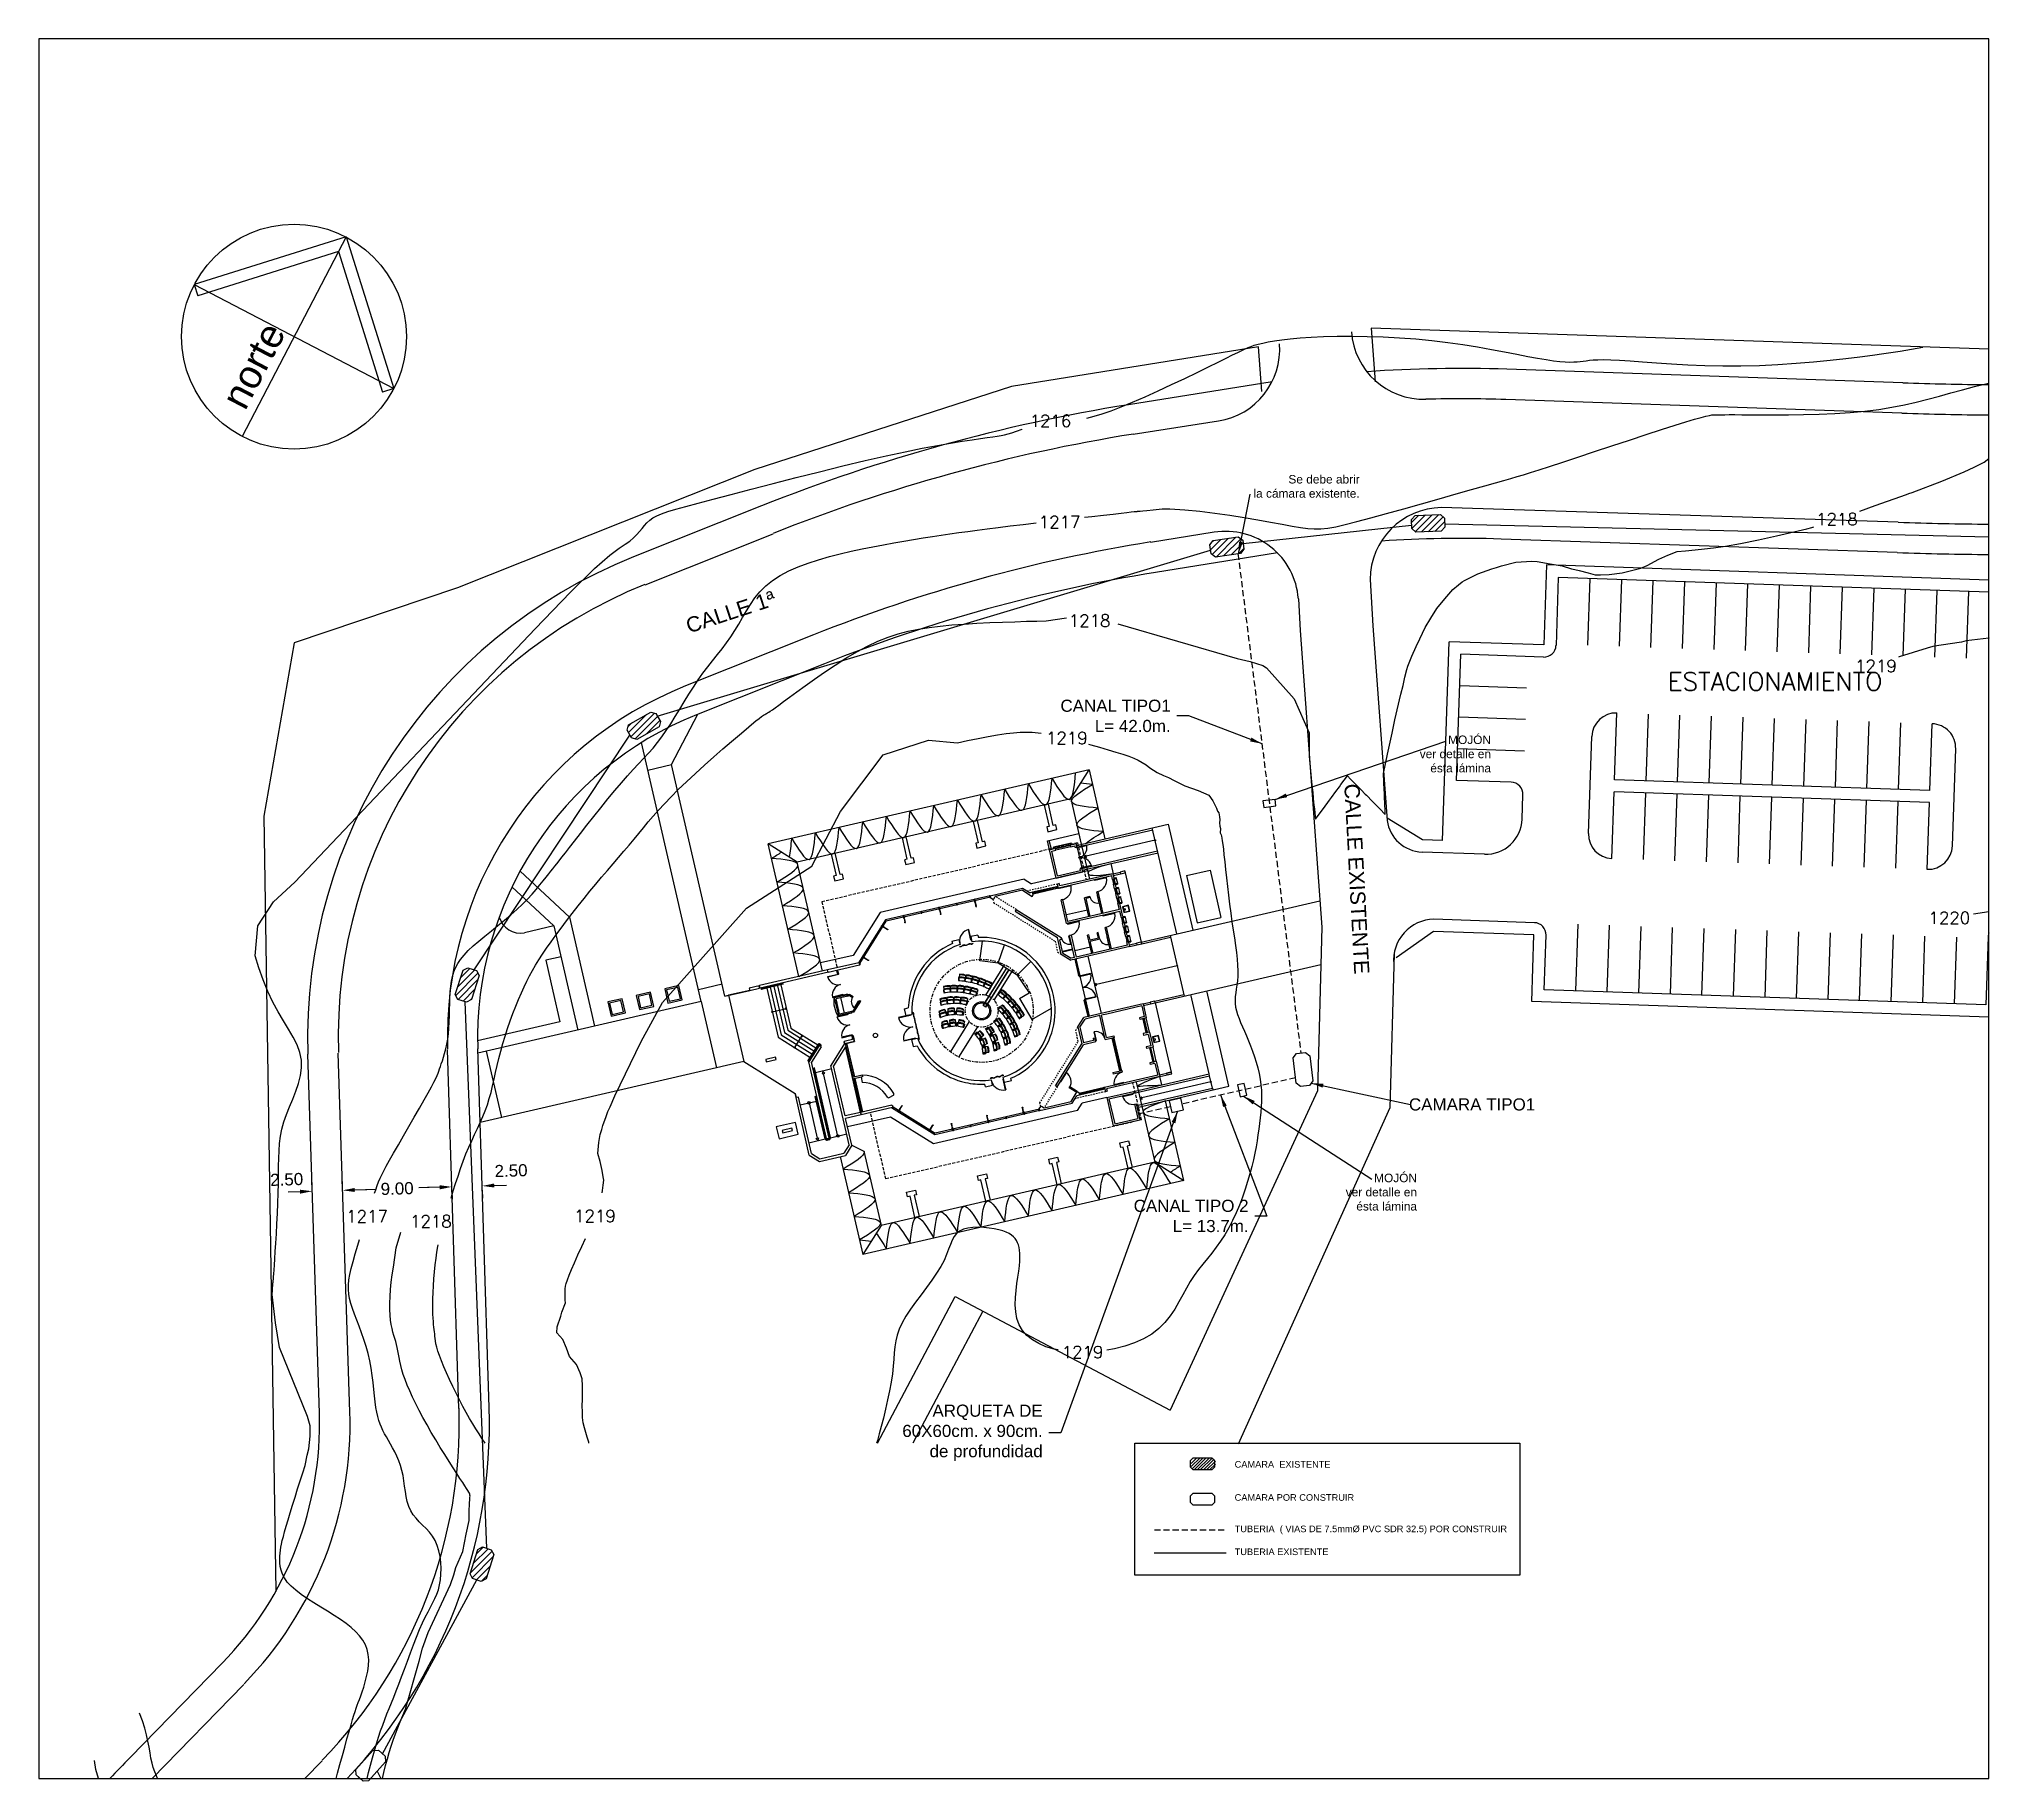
# Model space of a CAD drawing. Extents: x -1592 to 8, y 0 to 418.
# Drawn here: x -1591.9 to -1431.2, y 274.7 to 418.3 of the extents above; entities that cross this region are included whole.
import ezdxf
from ezdxf.enums import TextEntityAlignment as Align

# ---------------------------------------------------------------- set-up
doc = ezdxf.new("R2010")
doc.units = 0
doc.header["$LTSCALE"] = 0.5
doc.header["$MEASUREMENT"] = 0
for name, pattern in [('ACAD_ISO10W100', [18.5, 12, -3, 0.5, -3]), ('CENTER2', [1.125, 0.75, -0.125, 0.125, -0.125]), ('DASHED2', [0.375, 0.25, -0.125]), ('DASHEDX2', [1.5, 1, -0.5]), ('HIDDEN', [0.375, 0.25, -0.125])]:
    doc.linetypes.add(name, pattern=pattern)
doc.layers.get('DEFPOINTS').update_dxf_attribs({"linetype": 'CONTINUOUS'})
for name, color, linetype in [('1', 6, 'CONTINUOUS'), ('2', 1, 'CONTINUOUS'), ('ACERA', 5, 'CONTINUOUS'), ('butacas', 1, 'CONTINUOUS'), ('CALLE', 3, 'CONTINUOUS'), ('CALLE-PROY', 3, 'DASHED2'), ('columnas', 4, 'CONTINUOUS'), ('COTAS', 1, 'CONTINUOUS'), ('DISEÑO-LINEA-PROPIEDAD', 1, 'CONTINUOUS'), ('EJES', 6, 'CENTER2'), ('equipo', 5, 'CONTINUOUS'), ('escaleras', 1, 'CONTINUOUS'), ('fib-optica', 2, 'CONTINUOUS'), ('LINDERO', 2, 'CONTINUOUS'), ('MALLA', 4, 'CONTINUOUS'), ('METAL', 1, 'CONTINUOUS'), ('MUEBLES', 1, 'CONTINUOUS'), ('murosbajos', 1, 'CONTINUOUS'), ('paredes', 1, 'CONTINUOUS'), ('PISO', 9, 'CONTINUOUS'), ('pisoplanta', 1, 'CONTINUOUS'), ('PLUMA01', 6, 'CONTINUOUS'), ('PLUMA3', 5, 'CONTINUOUS'), ('PLUMA8', 6, 'CONTINUOUS'), ('PROYECCIONES', 6, 'HIDDEN'), ('PUERTAS', 1, 'CONTINUOUS'), ('T2', 5, 'CONTINUOUS'), ('TALUD', 5, 'CONTINUOUS'), ('TEXT', 5, 'CONTINUOUS'), ('texturas', 6, 'CONTINUOUS'), ('UCR-CURVAS1', 1, 'CONTINUOUS'), ('UCR-CURVAS2', 1, 'CONTINUOUS'), ('UCR-TEXTO-CURVA', 1, 'CONTINUOUS'), ('ventana', 1, 'CONTINUOUS'), ('ventanas', 1, 'CONTINUOUS'), ('vidrio', 6, 'CONTINUOUS')]:
    doc.layers.add(name, color=color, linetype=linetype)
doc.styles.add('LEROY', font='SIMPLEX')
doc.styles.add('ROMANS', font='romans.shx')
doc.styles.add('SANSSERIF', font='sas_____.pfb')
doc.dimstyles.new('1-500', dxfattribs={"dimscale": 5.556, "dimtxt": 0.18, "dimasz": 0.18, "dimexe": 0.18, "dimexo": 0.063, "dimgap": 0.09, "dimtad": 2, "dimtih": 1, "dimtoh": 1, "dimzin": 0, "dimdsep": 46, "dimtxsty": 'SANSSERIF', "dimcen": 0.09, "dimclrd": 6, "dimclre": 6, "dimclrt": 1, "dimaunit": 1, "dimadec": 3, "dimazin": 0, "dimtfac": 1, "dimtofl": 0, "dimtmove": 0, "dimatfit": 3, "dimfxl": 0, "dimtolj": 1, "dimtzin": 0, "dimarcsym": 0})

msp = doc.modelspace()

# ---------------------------------------------------------------- texts
at = {"layer": 'PLUMA3', "insert": (-1576.948, 388.626), "char_height": 2.3139, "width": 16.12868, "attachment_point": 1, "rotation": 62.46383, "style": 'SANSSERIF'}
msp.add_mtext('{norte}', dxfattribs=at)
at = {"layer": 'T2', "style": 'SANSSERIF'}
for s, rotation, p in [('CALLE 1ª', 18.07403, (-1538.328, 369.27)), ('CALLE EXISTENTE', 273.04484, (-1484.348, 356.862))]:
    msp.add_text(s, height=1.25, rotation=rotation, dxfattribs=at).set_placement(p)
at = {"layer": 'T2', "style": 'ROMANS'}
msp.add_text('ESTACIONAMIENTO', height=1.5, dxfattribs=at).set_placement((-1457.694, 364.566))
at = {"layer": 'TEXT', "style": 'SANSSERIF'}
for s, p in [('CAMARA  EXISTENTE', (-1493.376, 300.535)), ('CAMARA POR CONSTRUIR', (-1493.376, 297.807)), ('TUBERIA  ( VIAS DE 7.5mm%%c PVC SDR 32.5) POR CONSTRUIR', (-1493.376, 295.219)), ('TUBERIA EXISTENTE', (-1493.376, 293.331))]:
    msp.add_text(s, height=0.5445, dxfattribs=at).set_placement(p)
at = {"layer": 'TEXT', "color": 5, "attachment_point": 6, "style": 'SANSSERIF'}
for s, insert, char_height in [('{\\Fsas_____.pfb;Se debe abrir\\Pla cámara existente.}', (-1483.074, 381.391, 1220.5), 0.7), ('{\\Fsas_____.pfb;CANAL TIPO1\\PL= 42.0m.}', (-1498.643, 362.477), 1), ('{\\Fsas_____.pfb;MOJÓN \\Pver detalle en\\Pésta lámina}', (-1472.255, 359.34, 1220.5), 0.7), ('{\\Fsas_____.pfb;CAMARA TIPO1}', (-1468.614, 330.459, 1220.5), 1), ('{\\Fsas_____.pfb;MOJÓN \\Pver detalle en\\Pésta lámina}', (-1478.351, 323.236, 2439.5), 0.7), ('{\\Fsas_____.pfb;CANAL TIPO 2\\PL= 13.7m.}', (-1492.225, 321.271), 1), ('{\\Fsas_____.pfb;ARQUETA DE\\P60X60cm. x 90cm.\\Pde profundidad}', (-1509.189, 303.413), 1)]:
    msp.add_mtext(s, dxfattribs=dict(at, insert=insert, char_height=char_height))
at = {"layer": 'UCR-TEXTO-CURVA', "style": 'LEROY'}
for s, p in [('1216', (-1508.551, 386.788, 1216)), ('1217', (-1507.793, 378.456, 1217)), ('1218', (-1505.322, 370.327, 1218)), ('1219', (-1507.199, 360.656, 1219)), ('1217', (-1564.851, 321.248, 1217)), ('1218', (-1559.587, 320.835, 1218)), ('1219', (-1546.075, 321.268, 1219)), ('1219', (-1505.908, 310.057, 1219))]:
    msp.add_text(s, height=1, dxfattribs=at).set_placement(p, align=Align.MIDDLE)
for s, p in [('1218', (-1443.756, 378.691, 1218)), ('1219', (-1440.539, 366.596, 1219)), ('1220', (-1434.495, 345.841, 1220))]:
    msp.add_text(s, height=1, dxfattribs=at).set_placement(p, align=Align.MIDDLE_CENTER)

# ---------------------------------------------------------------- blocks, each defined once
blk = doc.blocks.new('*D5')
at = {"layer": 'COTAS', "color": 6, "lineweight": -2}
for p, q in [((-1570.36, 323.27), (-1571.36, 323.24)), ((-1569.36, 323.34), (-1569.39, 324.31)), ((-1566.87, 323.42), (-1566.9, 324.38)), ((-1565.86, 323.42), (-1564.86, 323.45))]:
    blk.add_line(p, q, dxfattribs=at)
at = {"layer": 'COTAS', "color": 6}
for points in [[(-1570.37, 323.44), (-1570.36, 323.11), (-1569.36, 323.31)], [(-1565.87, 323.58), (-1565.86, 323.25), (-1566.86, 323.39)]]:
    blk.add_solid(points, dxfattribs=at)
at = {"layer": 'DEFPOINTS', "color": 0}
for p in [(-1569.35, 322.99), (-1566.86, 323.39), (-1566.85, 323.07)]:
    blk.add_point(p, dxfattribs=at)
at = {"layer": 'COTAS', "color": 1, "insert": (-1571.47, 324.28), "char_height": 1.0001, "attachment_point": 5, "rotation": 1.8301, "style": 'SANSSERIF'}
blk.add_mtext('\\A1;{\\Fsas_____.pfb;2.50}', dxfattribs=at)
blk = doc.blocks.new('*D6')
at = {"layer": 'COTAS', "color": 6, "lineweight": -2}
for p, q in [((-1566.87, 323.42), (-1566.9, 324.38)), ((-1565.86, 323.42), (-1564.14, 323.47)), ((-1558.87, 323.64), (-1560.59, 323.59)), ((-1557.86, 323.32), (-1557.84, 322.67))]:
    blk.add_line(p, q, dxfattribs=at)
at = {"layer": 'COTAS', "color": 6}
for points in [[(-1565.87, 323.58), (-1565.86, 323.25), (-1566.86, 323.39)], [(-1558.87, 323.81), (-1558.86, 323.47), (-1557.87, 323.67)]]:
    blk.add_solid(points, dxfattribs=at)
at = {"layer": 'DEFPOINTS', "color": 0}
for p in [(-1566.85, 323.07), (-1557.87, 323.67), (-1557.87, 323.67)]:
    blk.add_point(p, dxfattribs=at)
at = {"layer": 'COTAS', "color": 1, "insert": (-1562.37, 323.53), "char_height": 1, "attachment_point": 5, "rotation": 1.8301, "style": 'SANSSERIF'}
blk.add_mtext('\\A1;9.00', dxfattribs=at)
blk = doc.blocks.new('*D7')
at = {"layer": 'COTAS', "color": 6, "lineweight": -2}
for p, q in [((-1558.87, 323.64), (-1559.87, 323.61)), ((-1557.86, 323.32), (-1557.84, 322.67)), ((-1555.36, 323.4), (-1555.34, 322.75)), ((-1554.37, 323.78), (-1553.37, 323.82))]:
    blk.add_line(p, q, dxfattribs=at)
at = {"layer": 'COTAS', "color": 6}
for points in [[(-1558.87, 323.81), (-1558.86, 323.47), (-1557.87, 323.67)], [(-1554.38, 323.95), (-1554.37, 323.62), (-1555.37, 323.75)]]:
    blk.add_solid(points, dxfattribs=at)
at = {"layer": 'DEFPOINTS', "color": 0}
for p in [(-1557.87, 323.67), (-1555.37, 323.75), (-1555.37, 323.75)]:
    blk.add_point(p, dxfattribs=at)
at = {"layer": 'COTAS', "color": 1, "insert": (-1553.18, 325), "char_height": 1.0001, "attachment_point": 5, "rotation": 1.8301, "style": 'SANSSERIF'}
blk.add_mtext('\\A1;{\\Fsas_____.pfb; 2.50}', dxfattribs=at)
blk = doc.blocks.new('A$C64A730C1')
at = {"layer": 'fib-optica'}
for p, q in [((-2541.5, -589.47), (-2540.86, -587.47)), ((-2540.86, -587.47), (-2540.46, -587.26)), ((-2540.46, -587.26), (-2539.75, -587.49)), ((-2539.54, -587.89), (-2540.18, -589.89)), ((-2539.75, -587.49), (-2539.54, -587.89)), ((-2541.29, -589.87), (-2541.5, -589.47)), ((-2540.58, -590.1), (-2541.29, -589.87)), ((-2540.18, -589.89), (-2540.58, -590.1))]:
    blk.add_line(p, q, dxfattribs=at)
blk = doc.blocks.new('apoymuro-cortina')
at = {"layer": 'vidrio', "color": 1, "linetype": 'Continuous'}
for p, q in [((0, 0), (-0.1, 0)), ((0, -0.06), (0, 0)), ((-0.13, 0), (-0.13, -0.06)), ((-0.12, 0), (-0.12, 0)), ((-0.12, 0), (-0.12, 0)), ((-0.12, 0), (-0.12, 0)), ((-0.12, 0), (-0.12, 0)), ((-0.12, -0.01), (-0.12, 0)), ((-0.12, -0.01), (-0.12, -0.01)), ((-0.12, -0.01), (-0.12, -0.01)), ((-0.12, -0.01), (-0.12, -0.01)), ((-0.12, -0.01), (-0.12, -0.01)), ((-0.12, -0.03), (-0.12, -0.01)), ((-0.12, -0.03), (-0.1, -0.03)), ((-0.12, -0.04), (-0.12, -0.03)), ((-0.1, -0.03), (-0.12, -0.03)), ((-0.12, -0.04), (-0.12, -0.04)), ((-0.12, -0.05), (-0.12, -0.05)), ((-0.12, -0.05), (-0.12, -0.05)), ((-0.12, -0.05), (-0.12, -0.05)), ((-0.12, -0.05), (-0.12, -0.05)), ((-0.12, -0.05), (-0.12, -0.05)), ((-0.12, -0.05), (-0.12, -0.05)), ((-0.12, -0.06), (-0.12, -0.05)), ((-0.12, -0.06), (-0.12, -0.06)), ((-0.1, 0), (-0.1, -0.01)), ((-0.1, 0), (-0.1, 0)), ((-0.1, 0), (-0.1, 0)), ((-0.1, 0), (-0.1, 0)), ((-0.1, -0.01), (-0.1, -0.03)), ((-0.1, -0.01), (-0.1, -0.01)), ((-0.1, -0.01), (-0.1, -0.01)), ((-0.1, -0.01), (-0.1, -0.01)), ((-0.1, -0.01), (-0.1, -0.01)), ((-0.1, -0.03), (-0.1, -0.04)), ((-0.1, -0.04), (-0.1, -0.04)), ((-0.1, -0.05), (-0.1, -0.06)), ((-0.1, -0.05), (-0.1, -0.05)), ((-0.1, -0.05), (-0.1, -0.05)), ((-0.1, -0.05), (-0.1, -0.05)), ((-0.1, -0.05), (-0.1, -0.05)), ((-0.1, -0.05), (-0.1, -0.05)), ((-0.1, -0.05), (-0.1, -0.05)), ((-0.1, -0.06), (-0.09, -0.06)), ((-0.09, 0), (-0.09, -0.05)), ((0, 0), (-0.09, 0)), ((-0.09, -0.05), (0, -0.05)), ((-0.09, -0.06), (0, -0.06)), ((0, -0.05), (0, 0))]:
    blk.add_line(p, q, dxfattribs=at)
at = {"layer": 'vidrio', "linetype": 'Continuous'}
for p, q in [((-0.04, 0), (-0.04, 0.01)), ((-0.04, 0.01), (0.03, 0.01)), ((0.03, 0), (-0.04, 0)), ((-0.03, 0.01), (-0.03, 0.02)), ((-0.03, 0.02), (-0.01, 0.02)), ((-0.01, 0.01), (-0.03, 0.01)), ((-0.03, 0.01), (-0.03, 0.01)), ((-0.03, 0.01), (-0.01, 0.01)), ((-0.03, 0.01), (-0.01, 0.01)), ((-0.01, 0.01), (-0.03, 0.01)), ((-0.03, 0.01), (-0.03, 0.01)), ((-0.01, 0.01), (-0.03, 0.01)), ((-0.02, 0.02), (-0.02, 0.01)), ((-0.01, 0.02), (-0.02, 0.02)), ((-0.01, 0.02), (-0.01, 0.01)), ((-0.01, 0.01), (-0.01, 0.02)), ((-0.01, 0.01), (-0.01, 0.01)), ((-0.01, 0.01), (-0.01, 0.01)), ((0.03, -0.06), (0.03, 0.01)), ((0.03, -0.06), (0.03, 0)), ((-0.11, -0.04), (-0.11, -0.04)), ((0.03, -0.06), (-0.04, -0.06)), ((-0.04, -0.06), (0.03, -0.06)), ((-0.04, -0.06), (-0.04, -0.06)), ((-0.03, -0.06), (-0.01, -0.06)), ((-0.03, -0.06), (-0.03, -0.06)), ((-0.01, -0.06), (-0.03, -0.06)), ((-0.03, -0.07), (-0.03, -0.08)), ((-0.03, -0.07), (-0.03, -0.07)), ((-0.01, -0.07), (-0.03, -0.07)), ((-0.03, -0.07), (-0.01, -0.07)), ((-0.01, -0.07), (-0.03, -0.07)), ((-0.03, -0.08), (-0.01, -0.08)), ((-0.01, -0.01), (-0.02, -0.01)), ((-0.02, -0.01), (-0.02, -0.05)), ((-0.02, -0.05), (-0.01, -0.05)), ((-0.02, -0.08), (-0.02, -0.07)), ((-0.02, -0.08), (-0.02, -0.08)), ((-0.01, -0.08), (-0.02, -0.08)), ((-0.01, -0.08), (-0.02, -0.08)), ((-0.01, -0.08), (-0.02, -0.08)), ((-0.01, -0.08), (-0.02, -0.08)), ((-0.02, -0.08), (-0.02, -0.08)), ((-0.01, -0.08), (-0.02, -0.08)), ((-0.01, -0.08), (-0.02, -0.08)), ((-0.01, -0.08), (-0.02, -0.08)), ((-0.02, -0.08), (-0.02, -0.08)), ((-0.01, -0.05), (-0.01, -0.01)), ((-0.01, -0.06), (-0.01, -0.06)), ((-0.01, -0.07), (-0.01, -0.07)), ((-0.01, -0.07), (-0.01, -0.08)), ((-0.01, -0.08), (-0.01, -0.07)), ((-0.01, -0.08), (-0.01, -0.08)), ((-0.01, -0.08), (-0.01, -0.08))]:
    blk.add_line(p, q, dxfattribs=at)
at = {"layer": 'vidrio', "color": 1, "linetype": 'Continuous', "extrusion": (0, 0, -1)}
for centre, major_axis, start_param, end_param in [((-0.1, 0), (0.000451, -0.000451), 2.356194, 3.926991), ((-0.12, 0), (0.000451, -0.000451), 2.356194, 3.926991), ((-0.12, -0.06), (0.000451, 0.000451), 2.356194, 3.926991), ((-0.12, 0), (0.000451, -0.000451), 3.926991, 5.497787), ((-0.12, 0), (0.000451, -0.000451), -0.785398, 0.785398), ((-0.12, 0), (0.000451, 0.000451), 2.356194, 3.926991), ((-0.12, 0), (0.000451, -0.000451), 2.356194, 3.926991), ((-0.12, -0.01), (0.000451, 0.000451), 2.356194, 3.926991), ((-0.12, -0.01), (0.000451, -0.000451), 2.356194, 3.926991), ((-0.12, -0.01), (0.000451, -0.000451), 3.926991, 5.497787), ((-0.12, -0.01), (0.000451, -0.000451), -0.785398, 0.785398), ((-0.12, -0.01), (0.000451, -0.000451), 2.356194, 3.926991), ((-0.12, -0.04), (0.000451, 0.000451), 2.356194, 3.926991), ((-0.12, -0.05), (0.000451, -0.000451), 3.926991, 5.497787), ((-0.12, -0.05), (0.000451, -0.000451), -0.785398, 0.785398), ((-0.12, -0.05), (0.000451, 0.000451), 2.356194, 3.926991), ((-0.12, -0.05), (0.000451, -0.000451), 2.356194, 3.926991), ((-0.12, -0.05), (0.000451, 0.000451), 2.356194, 3.926991), ((-0.12, -0.05), (0.000451, -0.000451), 2.356194, 3.926991), ((-0.12, -0.05), (0.000451, -0.000451), 3.926991, 5.497787), ((-0.12, -0.06), (0.000451, -0.000451), -0.785398, 0.785398), ((-0.1, 0), (0.000451, 0.000451), 5.497787, 7.068583), ((-0.1, 0), (0.000451, -0.000451), -0.785398, 0.785398), ((-0.1, 0), (0.000451, 0.000451), 2.356194, 3.926991), ((-0.1, -0.01), (0.000451, -0.000451), -0.785398, 0.785398), ((-0.1, -0.01), (0.000451, -0.000451), 3.926991, 5.497787), ((-0.1, -0.01), (0.000451, 0.000451), 2.356194, 3.926991), ((-0.1, -0.01), (0.000451, -0.000451), 2.356194, 3.926991), ((-0.1, -0.01), (0.000451, -0.000451), 3.926991, 5.497787), ((-0.1, -0.05), (0.000451, -0.000451), 2.356194, 3.926991), ((-0.1, -0.04), (0.000451, -0.000451), -0.785398, 0.785398), ((-0.1, -0.05), (0.000451, -0.000451), 2.356194, 3.926991), ((-0.1, -0.05), (0.000451, -0.000451), 3.926991, 5.497787), ((-0.1, -0.05), (0.000451, 0.000451), 5.497787, 7.068583), ((-0.1, -0.05), (0.000451, -0.000451), -0.785398, 0.785398), ((-0.1, -0.05), (0.000451, 0.000451), 2.356194, 3.926991), ((-0.1, -0.06), (0.000451, 0.000451), 2.356194, 3.926991), ((-0.09, 0), (0.000361, 0.000361), 3.926991, 5.497787), ((-0.09, -0.05), (0.000361, 0.000361), 2.356194, 3.926991)]:
    blk.add_ellipse(centre, major_axis=major_axis, ratio=1, start_param=start_param, end_param=end_param, dxfattribs=at)
at = {"layer": 'vidrio', "linetype": 'Continuous', "extrusion": (0, 0, -1)}
for centre, major_axis, start_param, end_param in [((-0.03, 0.02), (0.00325, -0.00325), 3.399063, 4.454918), ((-0.03, 0.02), (0.00325, -0.00325), 0.257471, 1.313326), ((-0.02, 0), (0.0144, -0.0144), 3.678281, 4.175701), ((-0.02, 0.03), (0.0144, 0.0144), 2.107484, 2.604904), ((-0.01, 0.02), (0.00325, -0.00325), 3.399063, 4.454918), ((-0.01, 0.02), (0.00325, -0.00325), 0.257471, 1.313326), ((-0.03, -0.07), (0.00325, 0.00325), 4.96986, 6.025715), ((-0.03, -0.07), (0.00325, 0.00325), 1.828267, 2.884122), ((-0.02, -0.09), (0.0144, 0.0144), 5.249077, 5.746497), ((-0.02, -0.06), (0.0144, -0.0144), 0.536688, 1.034108), ((-0.01, -0.07), (0.00325, 0.00325), 4.96986, 6.025715), ((-0.01, -0.07), (0.00325, 0.00325), 1.828267, 2.884122)]:
    blk.add_ellipse(centre, major_axis=major_axis, ratio=1, start_param=start_param, end_param=end_param, dxfattribs=at)
at = {"layer": 'vidrio', "color": 5, "linetype": 'Continuous', "extrusion": (0, 0, -1)}
for centre, major_axis, start_param, end_param in [((0, 0), (0.000361, -0.000361), 3.926991, 5.497787), ((0, -0.05), (0.000361, 0.000361), 0.785398, 2.356194)]:
    blk.add_ellipse(centre, major_axis=major_axis, ratio=1, start_param=start_param, end_param=end_param, dxfattribs=at)
blk = doc.blocks.new('butacas')
at = {"layer": 'butacas'}
for p, q in [((1.15, 3.34), (1.22, 3.13)), ((-1.33, 2.01), (-1.19, 1.83)), ((-1.2, 1.78), (-1.03, 1.59)), ((-1, 1.64), (-1.14, 1.81)), ((-0.92, 2.33), (-0.78, 2.16)), ((-0.87, 2.36), (-0.75, 2.18)), ((-0.77, 2.11), (-0.63, 1.93)), ((-0.58, 1.97), (-0.7, 2.16)), ((-0.43, 2.65), (-0.31, 2.47)), ((-0.39, 2.68), (-0.28, 2.48)), ((-0.31, 2.42), (-0.18, 2.23)), ((-0.13, 2.26), (-0.24, 2.46)), ((-0.08, 1.77), (0.03, 1.58)), ((0.07, 2.93), (0.18, 2.73)), ((0.12, 2.96), (0.21, 2.75)), ((0.18, 2.68), (0.29, 2.49)), ((0.34, 2.51), (0.25, 2.72)), ((0.37, 2.04), (0.49, 1.84)), ((0.43, 2.06), (0.52, 1.86)), ((0.49, 1.79), (0.6, 1.6)), ((0.65, 1.62), (0.56, 1.83)), ((0.61, 3.16), (0.7, 2.96)), ((0.65, 3.18), (0.72, 2.97)), ((0.69, 2.91), (0.78, 2.7)), ((0.84, 2.72), (0.76, 2.94)), ((0.91, 2.28), (1, 2.07)), ((0.96, 2.3), (1.03, 2.08)), ((0.99, 2.02), (1.08, 1.82)), ((1.14, 1.84), (1.07, 2.05)), ((1.19, 3.08), (1.26, 2.86)), ((1.46, 2.46), (1.53, 2.25)), ((1.52, 2.48), (1.57, 2.26)), ((1.52, 2.2), (1.59, 1.99)), ((1.65, 2), (1.6, 2.22)), ((1.96, 1.62), (2.02, 1.4)), ((2.02, 1.63), (2.05, 1.41)), ((2.03, 2.59), (2.08, 2.37)), ((2.06, 2.32), (2.11, 2.1)), ((2.09, 2.6), (2.11, 2.37)), ((2.17, 2.11), (2.14, 2.33)), ((2.54, 1.71), (2.57, 1.49)), ((2.61, 2.65), (2.64, 2.43)), ((2.61, 1.72), (2.61, 1.49)), ((2.62, 2.38), (2.64, 2.16)), ((3.13, 1.73), (3.14, 1.5)), ((-2.67, 0.4), (-2.47, 0.29)), ((-2.65, 0.45), (-2.46, 0.32)), ((-2.45, 0.25), (-2.25, 0.14)), ((-2.22, 0.2), (-2.41, 0.32)), ((-2.36, 0.89), (-2.17, 0.76)), ((-2.32, 0.93), (-2.15, 0.79)), ((-2.15, 0.72), (-1.96, 0.59)), ((-1.92, 0.64), (-2.1, 0.78)), ((-1.99, 1.34), (-1.82, 1.2)), ((-1.8, 1.15), (-1.63, 1.01)), ((-1.77, 1.21), (-1.58, 1.05)), ((-1.77, 0.08), (-1.58, -0.03)), ((0.01, 1.53), (0.15, 1.32)), ((0.19, 1.36), (0.07, 1.55)), ((0.9, 1.26), (0.99, 1.05)), ((0.96, 1), (1.08, 0.78)), ((1.12, 0.81), (1.03, 1.02)), ((1.39, 1.46), (1.48, 1.25)), ((1.42, 0.45), (1.5, 0.24)), ((1.45, 1.48), (1.51, 1.26)), ((1.45, 0.19), (2.06, 0.41)), ((1.45, 0.19), (1.53, -0.04)), ((1.47, 1.2), (1.56, 0.99)), ((1.61, 0), (1.53, 0.21)), ((1.61, 1.01), (1.55, 1.23)), ((1.92, 0.63), (1.99, 0.41)), ((1.98, 0.37), (2.06, 0.15)), ((2, 1.36), (2.06, 1.14)), ((2.06, 0.41), (2.14, 0.17)), ((2.12, 1.15), (2.09, 1.37)), ((2.1, 0.42), (2.74, 0.53)), ((2.1, 0.42), (2.14, 0.17)), ((2.12, 0.68), (2.16, 0.46)), ((2.23, 0.2), (2.19, 0.42)), ((2.56, 1.44), (2.59, 1.22)), ((2.64, 1.22), (2.64, 1.45)), ((2.64, 0.77), (2.67, 0.55)), ((2.66, 0.5), (2.7, 0.28)), ((2.74, 0.53), (2.78, 0.29)), ((2.8, 0.53), (2.78, 0.29)), ((2.8, 0.53), (3.45, 0.5)), ((2.87, 0.79), (2.86, 0.56)), ((2.87, 0.29), (2.88, 0.52)), ((3.11, 1.46), (3.12, 1.23)), ((3.36, 0.49), (3.35, 0.27)), ((3.4, 0.76), (3.39, 0.53)), ((3.45, 0.5), (3.43, 0.25)), ((-3.34, -1.11), (-3.12, -1.19)), ((-3.18, -0.64), (-2.96, -0.71)), ((-3.16, -0.59), (-2.95, -0.68)), ((-2.86, -1.25), (-3.07, -1.18)), ((-2.95, -0.11), (-2.74, -0.2)), ((-2.93, -0.75), (-2.72, -0.82)), ((-2.92, -0.06), (-2.73, -0.17)), ((-2.7, -0.76), (-2.9, -0.67)), ((-2.71, -0.24), (-2.51, -0.33)), ((-2.48, -0.27), (-2.68, -0.17)), ((-2.48, -1.52), (-2.26, -1.57)), ((-2.46, -1.46), (-2.25, -1.53)), ((-2.3, -0.96), (-2.08, -1.03)), ((-2.28, -0.91), (-2.07, -1)), ((-2.22, -1.6), (-2, -1.65)), ((-1.99, -1.59), (-2.2, -1.52)), ((-2.06, -0.43), (-1.86, -0.52)), ((-2.05, -1.07), (-1.84, -1.14)), ((-2.04, -0.37), (-1.84, -0.49)), ((-1.82, -1.08), (-2.02, -0.99)), ((-1.83, -0.56), (-1.62, -0.65)), ((-1.6, -0.6), (-1.79, -0.49)), ((-1.55, -0.07), (-1.36, -0.19)), ((-1.53, -0.01), (-1.32, -0.15)), ((-1.48, -1.45), (-1.26, -1.51)), ((-1.46, -1.39), (-1.25, -1.48)), ((-1.26, -0.9), (-1.05, -0.99)), ((-1.23, -1.55), (-1.01, -1.61)), ((-0.99, -1.56), (-1.2, -1.47)), ((-1.02, -1.03), (-0.81, -1.12)), ((-1, -0.96), (-0.78, -1.08)), ((-0.49, -1.45), (-0.28, -1.53)), ((-0.45, -2.09), (-0.23, -1.48)), ((-0.25, -1.56), (-0.04, -1.64)), ((-0.23, -1.48), (0, -1.56)), ((0.51, -1.58), (0.71, -1.68)), ((1.57, -0.5), (1.68, -0.71)), ((1.63, -0.76), (2.17, -0.49)), ((1.63, -0.76), (1.74, -0.98)), ((1.82, -0.93), (1.72, -0.73)), ((2, -0.29), (2.1, -0.49)), ((2.1, -0.54), (2.2, -0.74)), ((2.17, -0.49), (2.28, -0.72)), ((2.25, -0.47), (2.84, -0.39)), ((2.25, -0.47), (2.28, -0.72)), ((2.27, -0.21), (2.3, -0.44)), ((2.37, -0.7), (2.34, -0.47)), ((2.74, -0.14), (2.78, -0.37)), ((2.76, -0.41), (2.79, -0.64)), ((2.84, -0.39), (2.88, -0.64)), ((2.9, -0.39), (2.88, -0.64)), ((2.9, -0.39), (3.5, -0.46)), ((2.96, -0.63), (2.99, -0.41)), ((2.99, -0.14), (2.97, -0.37)), ((3.41, -0.46), (3.39, -0.68)), ((3.47, -0.19), (3.44, -0.42)), ((3.5, -0.46), (3.47, -0.7)), ((-2.65, -2.61), (-2.43, -2.64)), ((-2.6, -2.09), (-2.37, -2.11)), ((-2.59, -2.03), (-2.37, -2.08)), ((-2.16, -2.64), (-2.38, -2.62)), ((-2.33, -2.14), (-2.11, -2.17)), ((-2.1, -2.11), (-2.32, -2.06)), ((-1.73, -3.13), (-1.5, -3.14)), ((-1.72, -2.61), (-1.49, -2.61)), ((-1.71, -2.54), (-1.49, -2.57)), ((-1.63, -2.02), (-1.41, -2.05)), ((-1.62, -1.96), (-1.4, -2.02)), ((-1.23, -3.12), (-1.46, -3.11)), ((-1.45, -2.64), (-1.22, -2.64)), ((-1.22, -2.59), (-1.44, -2.56)), ((-1.37, -2.09), (-1.15, -2.12)), ((-1.14, -2.06), (-1.36, -2)), ((-0.8, -2.92), (-0.57, -2.9)), ((-0.79, -2.69), (-0.57, -2.72)), ((-0.72, -2.17), (-0.49, -2.2)), ((-0.67, -1.95), (-0.45, -2.02)), ((-0.55, -2.78), (-0.46, -2.14)), ((-0.55, -2.78), (-0.3, -2.82)), ((-0.55, -2.84), (-0.3, -2.82)), ((-0.49, -3.49), (-0.55, -2.84)), ((-0.53, -2.93), (-0.3, -2.9)), ((-0.3, -2.73), (-0.52, -2.7)), ((-0.46, -2.14), (-0.21, -2.17)), ((-0.46, -2.23), (-0.23, -2.26)), ((-0.45, -2.09), (-0.21, -2.17)), ((-0.19, -2.09), (-0.41, -2.01)), ((0.16, -2.75), (0.39, -2.78)), ((0.16, -2.96), (0.39, -2.95)), ((0.22, -2.28), (0.45, -2.31)), ((0.3, -2.01), (0.51, -2.11)), ((0.41, -2.84), (0.48, -2.25)), ((0.41, -2.84), (0.66, -2.88)), ((0.41, -2.89), (0.66, -2.88)), ((0.44, -3.49), (0.41, -2.89)), ((0.66, -2.79), (0.43, -2.76)), ((0.43, -2.97), (0.65, -2.96)), ((0.48, -2.25), (0.73, -2.28)), ((0.49, -2.34), (0.71, -2.37)), ((0.51, -2.17), (0.76, -1.63)), ((0.51, -2.17), (0.73, -2.28)), ((0.76, -2.2), (0.55, -2.1)), ((0.74, -1.72), (0.94, -1.81)), ((0.76, -1.63), (0.99, -1.74)), ((-0.75, -3.45), (-0.52, -3.43)), ((-0.49, -3.49), (-0.24, -3.46)), ((-0.26, -3.38), (-0.48, -3.4)), ((0.18, -3.43), (0.4, -3.42)), ((0.44, -3.49), (0.69, -3.48)), ((0.67, -3.39), (0.45, -3.4))]:
    blk.add_line(p, q, dxfattribs=at)
for centre, radius, start, end in [((-1.14, 1.75), 0.0607, 107.8032, 154.2839), ((4.13, 6.25), 6.96, 220.0546, 222.0325), ((-6.33, -2.85), 6.96, 40.0546, 42.0325), ((-1.06, 1.65), 0.0607, 287.8032, 334.2839), ((-0.71, 2.09), 0.0607, 102.7375, 149.2182), ((4.94, 6.11), 6.96, 214.9889, 216.9668), ((-6.28, -2.03), 6.96, 34.9889, 36.9668), ((-0.63, 1.99), 0.0607, 282.7375, 329.2182), ((-0.25, 2.4), 0.0607, 97.6717, 144.1525), ((5.73, 5.9), 6.96, 209.9231, 211.9011), ((-6.16, -1.22), 6.96, 29.9231, 31.9011), ((-0.18, 2.29), 0.0607, 277.6717, 324.1525), ((0.24, 2.66), 0.0607, 92.606, 139.0867), ((6.5, 5.62), 6.96, 204.8574, 206.8353), ((-5.97, -0.42), 6.96, 24.8574, 26.8353), ((0.29, 2.54), 0.0607, 272.606, 319.0867), ((0.54, 1.77), 0.0607, 93.823, 140.3037), ((6.75, 4.86), 6.96, 206.0744, 208.0523), ((-5.6, -1.44), 6.96, 26.0744, 28.0523), ((0.6, 1.65), 0.0607, 273.823, 320.3037), ((0.74, 2.88), 0.0607, 87.5403, 134.021), ((7.25, 5.28), 6.96, 199.7917, 201.7696), ((-5.71, 0.36), 6.96, 19.7917, 21.7696), ((0.79, 2.76), 0.0607, 267.5403, 314.021), ((1.05, 1.99), 0.0607, 87.8637, 134.3444), ((7.54, 4.43), 6.96, 200.1151, 202.093), ((-5.4, -0.56), 6.96, 20.1151, 22.093), ((1.09, 1.87), 0.0607, 267.8637, 314.3444), ((1.24, 3.04), 0.0607, 82.7048, 129.1855), ((7.93, 4.89), 6.96, 194.9562, 196.9341), ((-5.4, 1.08), 6.96, 14.9562, 16.9341), ((1.28, 2.92), 0.0607, 262.7048, 309.1855), ((1.57, 2.17), 0.0607, 81.9044, 128.3851), ((8.28, 3.91), 6.96, 194.1558, 196.1337), ((-5.1, 0.29), 6.96, 14.1558, 16.1337), ((1.6, 2.04), 0.0607, 261.9044, 308.3851), ((2.11, 2.28), 0.0607, 75.9451, 122.4258), ((8.96, 3.32), 6.96, 188.1965, 190.1744), ((2.13, 2.15), 0.0607, 255.9451, 302.4258), ((-4.72, 1.11), 6.96, 8.1965, 10.1744), ((2.66, 2.34), 0.0607, 69.9858, 116.4665), ((9.58, 2.67), 6.96, 182.2372, 184.2151), ((2.67, 2.21), 0.0607, 249.9858, 296.4665), ((-4.26, 1.89), 6.96, 2.2372, 4.2151), ((-2.39, 0.26), 0.0607, 125.6994, 172.1802), ((1.24, 6.17), 6.96, 237.9508, 239.9288), ((-5.91, -5.71), 6.96, 57.9508, 59.9288), ((-2.28, 0.2), 0.0607, 305.6994, 352.1802), ((-2.08, 0.72), 0.0607, 120.6337, 167.1144), ((2.05, 6.28), 6.96, 232.8851, 234.863), ((-6.12, -4.91), 6.96, 52.8851, 54.863), ((-1.98, 0.65), 0.0607, 300.6337, 347.1144), ((-1.74, 1.15), 0.0607, 115.568, 162.0487), ((2.87, 6.33), 6.96, 227.8194, 229.7973), ((-6.26, -4.11), 6.96, 47.8194, 49.7973), ((-1.64, 1.07), 0.0607, 295.568, 342.0487), ((0.07, 1.49), 0.0607, 99.7823, 146.263), ((5.91, 5.22), 6.96, 212.0337, 214.0116), ((-5.71, -2.34), 6.96, 32.0337, 34.0116), ((0.14, 1.38), 0.0607, 279.7823, 326.263), ((1.01, 0.96), 0.0607, 93.1593, 139.64), ((7.25, 3.98), 6.96, 205.4107, 207.3886), ((-5.17, -2.18), 6.96, 25.4107, 27.3886), ((1.07, 0.84), 0.0607, 273.1593, 319.64), ((1.49, 0.14), 0.0607, 86.2296, 132.7103), ((8.05, 2.39), 6.96, 198.4809, 200.4589), ((1.52, 1.17), 0.0607, 85.9215, 132.4022), ((8.09, 3.39), 6.96, 198.1729, 200.1508), ((-5.02, -2.23), 6.96, 18.4809, 20.4589), ((-5, -1.16), 6.96, 18.1729, 20.1508), ((1.56, 1.05), 0.0607, 265.9215, 312.4022), ((2.05, 1.32), 0.0607, 78.6837, 125.1644), ((8.85, 2.69), 6.96, 190.9351, 192.913), ((2.06, 0.34), 0.0607, 86.2296, 132.7103), ((8.61, 2.59), 6.96, 198.4809, 200.4589), ((-4.46, -2.03), 6.96, 18.4809, 20.4589), ((-4.71, -0.17), 6.96, 10.9351, 12.913), ((2.08, 1.19), 0.0607, 258.6837, 305.1644), ((2.14, 0.36), 0.0607, 76.7907, 123.2715), ((8.97, 1.51), 6.96, 189.0421, 191.0201), ((2.1, 0.22), 0.0607, 266.2296, 312.7103), ((2.16, 0.24), 0.0607, 256.7907, 303.2715), ((-4.68, -0.91), 6.96, 9.0421, 11.0201), ((2.6, 1.4), 0.0607, 71.4459, 117.9266), ((9.51, 1.9), 6.96, 183.6973, 185.6753), ((2.61, 1.27), 0.0607, 251.4459, 297.9266), ((-4.3, 0.77), 6.96, 3.6973, 5.6753), ((2.73, 0.47), 0.0607, 76.7907, 123.2715), ((9.56, 1.61), 6.96, 189.0421, 191.0201), ((-4.09, -0.8), 6.96, 9.0421, 11.0201), ((2.75, 0.34), 0.0607, 256.7907, 303.2715), ((9.74, 0.05), 6.96, 176.0074, 177.9853), ((2.81, 0.34), 0.0607, 243.756, 290.2367), ((2.82, 0.47), 0.0607, 63.756, 110.2367), ((-4.11, 0.77), 6.96, 356.0074, 357.9853), ((10.07, 1.04), 6.96, 176.4595, 178.4375), ((3.15, 1.28), 0.0607, 244.2081, 290.6889), ((3.15, 1.41), 0.0607, 64.2081, 110.6889), ((-3.78, 1.65), 6.96, 356.4595, 358.4375), ((10.34, 0.01), 6.96, 176.0074, 177.9853), ((3.41, 0.31), 0.0607, 243.756, 290.2367), ((3.42, 0.44), 0.0607, 63.756, 110.2367), ((-3.51, 0.74), 6.96, 356.0074, 357.9853), ((-3.04, -1.23), 0.0607, 140.6664, 187.1471), ((-1.06, 5.41), 6.96, 252.9178, 254.8957), ((-4.9, -7.91), 6.96, 72.9178, 74.8957), ((-2.87, -0.73), 0.0607, 135.8309, 182.3116), ((-0.34, 5.72), 6.96, 248.0823, 250.0602), ((-5.29, -7.23), 6.96, 68.0823, 70.0602), ((-2.92, -1.26), 0.0607, 320.6664, 7.1471), ((-2.65, -0.22), 0.0607, 130.7652, 177.2459), ((0.44, 5.98), 6.96, 243.0166, 244.9945), ((-2.75, -0.77), 0.0607, 315.8309, 2.3116), ((-5.63, -6.48), 6.96, 63.0166, 64.9945), ((-2.54, -0.28), 0.0607, 310.7652, 357.2459), ((-2.17, -1.57), 0.0607, 141.6149, 188.0956), ((-0.29, 5.1), 6.96, 253.8663, 255.8442), ((-3.91, -8.28), 6.96, 73.8663, 75.8442), ((-1.99, -1.05), 0.0607, 135.6556, 182.1363), ((0.56, 5.4), 6.96, 247.907, 249.8849), ((-4.43, -7.54), 6.96, 67.907, 69.8849), ((-2.04, -1.6), 0.0607, 321.6149, 8.0956), ((-1.77, -0.54), 0.0607, 129.6963, 176.177), ((1.44, 5.6), 6.96, 241.9477, 243.9256), ((-1.87, -1.09), 0.0607, 315.6556, 2.1363), ((-4.86, -6.75), 6.96, 61.9477, 63.9256), ((-1.65, -0.6), 0.0607, 309.6963, 356.177), ((-1.49, -0.07), 0.0607, 123.737, 170.2177), ((2.34, 5.71), 6.96, 235.9884, 237.9663), ((-5.22, -5.91), 6.96, 55.9884, 57.9663), ((-1.38, -0.14), 0.0607, 303.737, 350.2177), ((-1.17, -1.52), 0.0607, 137.5978, 184.0785), ((1.16, 5), 6.96, 249.8492, 251.8271), ((-3.39, -8.09), 6.96, 69.8492, 71.8271), ((-0.96, -1.01), 0.0607, 130.36, 176.8407), ((2.18, 5.17), 6.96, 242.6114, 244.5893), ((-1.05, -1.56), 0.0607, 317.5978, 4.0785), ((-3.98, -7.25), 6.96, 62.6114, 64.5893), ((-0.84, -1.07), 0.0607, 310.36, 356.8407), ((-0.18, -1.52), 0.0607, 137.4455, 183.9262), ((2.17, 5), 6.96, 249.6969, 251.6748), ((-2.41, -8.08), 6.96, 69.6969, 71.6748), ((-0.06, -1.56), 0.0607, 317.4455, 3.9262), ((1.53, 0.02), 0.0607, 266.2296, 312.7103), ((1.68, -0.8), 0.0607, 93.1377, 139.6185), ((7.92, 2.22), 6.96, 205.3891, 207.3671), ((-4.5, -3.94), 6.96, 25.3891, 27.3671), ((1.74, -0.92), 0.0607, 273.1377, 319.6185), ((2.17, -0.56), 0.0607, 93.1377, 139.6185), ((8.41, 2.46), 6.96, 205.3891, 207.3671), ((-4.01, -3.7), 6.96, 25.3891, 27.3671), ((2.23, -0.67), 0.0607, 273.1377, 319.6185), ((2.28, -0.53), 0.0607, 74.9106, 121.3913), ((9.15, 0.39), 6.96, 187.162, 189.1399), ((2.3, -0.66), 0.0607, 254.9106, 301.3913), ((-4.57, -1.58), 6.96, 7.162, 9.1399), ((2.82, -0.45), 0.0607, 74.9106, 121.3913), ((9.7, 0.47), 6.96, 187.162, 189.1399), ((2.84, -0.58), 0.0607, 254.9106, 301.3913), ((-4.03, -1.5), 6.96, 7.162, 9.1399), ((9.8, -1.29), 6.96, 172.5992, 174.5772), ((2.91, -0.58), 0.0607, 240.3478, 286.8285), ((2.92, -0.45), 0.0607, 60.3478, 106.8285), ((-3.97, 0.26), 6.96, 352.5992, 354.5772), ((10.35, -1.35), 6.96, 172.5992, 174.5772), ((3.45, -0.64), 0.0607, 240.3478, 286.8285), ((3.47, -0.51), 0.0607, 60.3478, 106.8285), ((-3.43, 0.2), 6.96, 352.5992, 354.5772), ((-2.34, -2.66), 0.0607, 153.5335, 200.0142), ((-2.67, -9.58), 6.96, 85.7849, 87.7628), ((-1.89, 4.26), 6.96, 265.7849, 267.7628), ((-2.28, -2.11), 0.0607, 147.5742, 194.0549), ((-1.11, 4.72), 6.96, 259.8256, 261.8035), ((-3.32, -8.96), 6.96, 79.8256, 81.8035), ((-2.21, -2.67), 0.0607, 333.5335, 20.0142), ((-2.15, -2.13), 0.0607, 327.5742, 14.0549), ((-1.04, -10.07), 6.96, 91.5625, 93.5405), ((-1.41, -3.15), 0.0607, 159.3111, 205.7919), ((-1.4, -2.6), 0.0607, 152.0734, 198.5541), ((-0.77, 4.3), 6.96, 264.3247, 266.3027), ((-1.65, 3.78), 6.96, 271.5625, 273.5405), ((-1.9, -9.51), 6.96, 84.3247, 86.3027), ((-1.32, -2.05), 0.0607, 144.8356, 191.3163), ((0.17, 4.71), 6.96, 257.087, 259.0649), ((-2.69, -8.85), 6.96, 77.087, 79.0649), ((-1.28, -3.15), 0.0607, 339.3111, 25.7919), ((-1.27, -2.61), 0.0607, 332.0734, 18.5541), ((-1.19, -2.08), 0.0607, 324.8356, 11.3163), ((-0.48, -2.77), 0.0607, 149.0256, 195.5063), ((0.51, 4.09), 6.96, 261.277, 263.2549), ((0.22, -9.76), 6.96, 94.2871, 96.2651), ((-0.48, -2.86), 0.0607, 162.0357, 208.5165), ((-1.06, 4.05), 6.96, 274.2871, 276.2651), ((-1.35, -9.64), 6.96, 81.277, 83.2549), ((-0.4, -2.17), 0.0607, 149.0256, 195.5063), ((0.6, 4.69), 6.96, 261.277, 263.2549), ((-1.27, -9.05), 6.96, 81.277, 83.2549), ((-0.38, -2.09), 0.0607, 137.4455, 183.9262), ((1.97, 4.43), 6.96, 249.6969, 251.6748), ((-2.61, -8.65), 6.96, 69.6969, 71.6748), ((-0.35, -2.78), 0.0607, 329.0256, 15.5063), ((-0.36, -2.85), 0.0607, 342.0357, 28.5165), ((-0.27, -2.19), 0.0607, 329.0256, 15.5063), ((-0.26, -2.13), 0.0607, 317.4455, 3.9262), ((0.47, -2.83), 0.0607, 149.5145, 195.9952), ((1.41, 4.04), 6.96, 261.7659, 263.7438), ((0.47, -2.91), 0.0607, 159.0685, 205.5492), ((-0.34, -9.71), 6.96, 81.7659, 83.7438), ((0.82, -9.83), 6.96, 91.3199, 93.2978), ((0.26, 4.02), 6.96, 271.3199, 273.2978), ((0.54, -2.28), 0.0607, 149.5145, 195.9952), ((1.48, 4.59), 6.96, 261.7659, 263.7438), ((-0.27, -9.17), 6.96, 81.7659, 83.7438), ((0.57, -2.18), 0.0607, 131.2209, 177.7017), ((3.62, 4.05), 6.96, 243.4723, 245.4503), ((-2.36, -8.46), 6.96, 63.4723, 65.4503), ((0.6, -2.84), 0.0607, 329.5145, 15.9952), ((0.6, -2.9), 0.0607, 339.0685, 25.5492), ((0.67, -2.3), 0.0607, 329.5145, 15.9952), ((0.69, -2.23), 0.0607, 311.2209, 357.7017), ((0.81, -1.68), 0.0607, 131.2209, 177.7017), ((3.86, 4.54), 6.96, 243.4723, 245.4503), ((-2.12, -7.96), 6.96, 63.4723, 65.4503), ((0.92, -1.74), 0.0607, 311.2209, 357.7017), ((0.27, -10.35), 6.96, 94.2871, 96.2651), ((-0.43, -3.46), 0.0607, 162.0357, 208.5165), ((-1, 3.45), 6.96, 274.2871, 276.2651), ((-0.3, -3.44), 0.0607, 342.0357, 28.5165), ((0.84, -10.38), 6.96, 91.3199, 93.2978), ((0.5, -3.46), 0.0607, 159.0685, 205.5492), ((0.28, 3.47), 6.96, 271.3199, 273.2978), ((0.62, -3.45), 0.0607, 339.0685, 25.5492)]:
    blk.add_arc(centre, radius, start, end, dxfattribs=at)
for centre, major_axis, ratio, start_param, end_param in [((0.99, 2.97), (0.593, 0.191), 0.547021, 1.135438, 2.006154), ((1.01, 2.91), (0.593, 0.191), 0.547021, 1.135438, 2.006154), ((-0.93, 1.93), (0.487, 0.388), 0.547021, 1.135438, 2.006154), ((-0.89, 1.88), (0.487, 0.388), 0.547021, 1.135438, 2.006154), ((-0.79, 1.75), (0.487, 0.388), 0.547021, 1.135438, 2.006154), ((-0.96, 1.96), (0.186, 0.148), 0.05261, 0, 3.141593), ((-0.82, 1.78), (0.186, 0.148), 0.05261, 3.141593, 6.283185), ((-0.48, 2.25), (0.52, 0.343), 0.547021, 1.135438, 2.006154), ((-0.45, 2.2), (0.52, 0.343), 0.547021, 1.135438, 2.006154), ((-0.36, 2.06), (0.52, 0.343), 0.547021, 1.135438, 2.006154), ((-0.51, 2.29), (0.198, 0.131), 0.05261, 0, 3.141593), ((-0.38, 2.1), (0.198, 0.131), 0.05261, 3.141593, 6.283185), ((-0.01, 2.54), (0.548, 0.296), 0.547021, 1.135438, 2.006154), ((0.02, 2.48), (0.548, 0.296), 0.547021, 1.135438, 2.006154), ((0.1, 2.34), (0.548, 0.296), 0.547021, 1.135438, 2.006154), ((-0.03, 2.57), (0.209, 0.113), 0.05261, 0, 3.141593), ((0.08, 2.37), (0.209, 0.113), 0.05261, 3.141593, 6.283185), ((0.3, 1.64), (0.539, 0.312), 0.547021, 1.135438, 2.006154), ((0.33, 1.59), (0.539, 0.312), 0.547021, 1.135438, 2.006154), ((0.41, 1.44), (0.539, 0.312), 0.547021, 1.135438, 2.006154), ((0.28, 1.67), (0.206, 0.119), 0.05261, 0, 3.141593), ((0.49, 2.78), (0.572, 0.247), 0.547021, 1.135438, 2.006154), ((0.51, 2.72), (0.572, 0.247), 0.547021, 1.135438, 2.006154), ((0.58, 2.57), (0.572, 0.247), 0.547021, 1.135438, 2.006154), ((0.47, 2.81), (0.218, 0.094), 0.05261, 0, 3.141593), ((0.56, 2.61), (0.218, 0.094), 0.05261, 3.141593, 6.283185), ((0.79, 1.89), (0.569, 0.254), 0.547021, 1.135438, 2.006154), ((0.82, 1.84), (0.569, 0.254), 0.547021, 1.135438, 2.006154), ((0.88, 1.68), (0.569, 0.254), 0.547021, 1.135438, 2.006154), ((0.78, 1.92), (0.217, 0.097), 0.05261, 0, 3.141593), ((0.87, 1.72), (0.217, 0.097), 0.05261, 3.141593, 6.283185), ((1.06, 2.75), (0.593, 0.191), 0.547021, 1.135438, 2.006154), ((0.98, 3.01), (0.214, 0.071), 0.055531, 0, 3.141593), ((1.05, 2.79), (0.214, 0.071), 0.055531, 3.141593, 6.283185), ((1.31, 2.09), (0.592, 0.194), 0.547021, 1.135438, 2.006154), ((1.32, 2.03), (0.592, 0.194), 0.547021, 1.135438, 2.006154), ((1.38, 1.87), (0.592, 0.194), 0.547021, 1.135438, 2.006154), ((1.29, 2.13), (0.226, 0.074), 0.05261, 0, 3.141593), ((1.36, 1.91), (0.226, 0.074), 0.05261, 3.141593, 6.283185), ((1.79, 1.25), (0.6, 0.167), 0.547021, 1.135438, 2.006154), ((1.84, 2.23), (0.609, 0.131), 0.547021, 1.135438, 2.006154), ((1.85, 2.17), (0.609, 0.131), 0.547021, 1.135438, 2.006154), ((1.89, 2.01), (0.609, 0.131), 0.547021, 1.135438, 2.006154), ((1.83, 2.27), (0.232, 0.05), 0.05261, 0, 3.141593), ((1.88, 2.05), (0.232, 0.05), 0.05261, 3.141593, 6.283185), ((2.33, 1.37), (0.616, 0.09), 0.547021, 1.135438, 2.006154), ((2.33, 1.31), (0.616, 0.09), 0.547021, 1.135438, 2.006154), ((2.38, 2.32), (0.619, 0.067), 0.547021, 1.135438, 2.006154), ((2.39, 2.26), (0.619, 0.067), 0.547021, 1.135438, 2.006154), ((2.41, 2.09), (0.619, 0.067), 0.547021, 1.135438, 2.006154), ((2.38, 2.36), (0.236, 0.026), 0.05261, 0, 3.141593), ((2.4, 2.14), (0.236, 0.026), 0.05261, 3.141593, 6.283185), ((2.88, 1.41), (0.623, 0.012), 0.547021, 1.135438, 2.006154), ((2.88, 1.35), (0.623, 0.012), 0.547021, 1.135438, 2.006154), ((-2.53, 0.02), (0.297, 0.547), 0.547021, 1.135438, 2.006154), ((-2.48, 0), (0.297, 0.547), 0.547021, 1.135438, 2.006154), ((-2.33, -0.08), (0.297, 0.547), 0.547021, 1.135438, 2.006154), ((-2.56, 0.04), (0.113, 0.209), 0.05261, 0, 3.141593), ((-2.24, 0.5), (0.345, 0.519), 0.547021, 1.135438, 2.006154), ((-2.2, 0.46), (0.345, 0.519), 0.547021, 1.135438, 2.006154), ((-2.37, -0.06), (0.113, 0.209), 0.05261, 3.141593, 6.283185), ((-2.05, 0.37), (0.345, 0.519), 0.547021, 1.135438, 2.006154), ((-2.28, 0.52), (0.131, 0.198), 0.05261, 0, 3.141593), ((-1.92, 0.94), (0.389, 0.486), 0.547021, 1.135438, 2.006154), ((-1.87, 0.91), (0.389, 0.486), 0.547021, 1.135438, 2.006154), ((-2.09, 0.39), (0.131, 0.198), 0.05261, 3.141593, 6.283185), ((-1.74, 0.8), (0.389, 0.486), 0.547021, 1.135438, 2.006154), ((-1.95, 0.97), (0.148, 0.186), 0.05261, 0, 3.141593), ((-1.64, -0.3), (0.312, 0.539), 0.547021, 1.135438, 2.006154), ((-1.59, -0.33), (0.312, 0.539), 0.547021, 1.135438, 2.006154), ((-1.77, 0.83), (0.148, 0.186), 0.05261, 3.141593, 6.283185), ((0.39, 1.48), (0.206, 0.119), 0.05261, 3.141593, 6.283185), ((1.27, 1.07), (0.574, 0.241), 0.547021, 1.135438, 2.006154), ((1.29, 1.02), (0.574, 0.241), 0.547021, 1.135438, 2.006154), ((1.35, 0.86), (0.574, 0.241), 0.547021, 1.135438, 2.006154), ((1.25, 1.11), (0.219, 0.092), 0.05261, 0, 3.141593), ((1.34, 0.9), (0.219, 0.092), 0.05261, 3.141593, 6.283185), ((1.77, 0.25), (0.587, 0.208), 0.547021, 1.135438, 2.006154), ((1.79, 0.19), (0.587, 0.208), 0.547021, 1.135438, 2.006154), ((1.8, 1.2), (0.6, 0.167), 0.547021, 1.135438, 2.006154), ((1.85, 0.04), (0.587, 0.208), 0.547021, 1.135438, 2.006154), ((1.85, 1.03), (0.6, 0.167), 0.547021, 1.135438, 2.006154), ((1.76, 0.29), (0.224, 0.079), 0.05261, 0, 3.141593), ((1.78, 1.29), (0.229, 0.064), 0.05261, 0, 3.141593), ((1.84, 1.08), (0.229, 0.064), 0.05261, 3.141593, 6.283185), ((1.83, 0.08), (0.224, 0.079), 0.05261, 3.141593, 6.283185), ((2.36, 1.14), (0.616, 0.09), 0.547021, 1.135438, 2.006154), ((2.32, 1.41), (0.235, 0.034), 0.05261, 0, 3.141593), ((2.35, 1.18), (0.235, 0.034), 0.05261, 3.141593, 6.283185), ((2.43, 0.42), (0.613, 0.108), 0.547021, 1.135438, 2.006154), ((2.44, 0.37), (0.613, 0.108), 0.547021, 1.135438, 2.006154), ((2.47, 0.2), (0.613, 0.108), 0.547021, 1.135438, 2.006154), ((2.42, 0.46), (0.234, 0.041), 0.05261, 0, 3.141593), ((2.46, 0.24), (0.234, 0.041), 0.05261, 3.141593, 6.283185), ((2.88, 1.19), (0.623, 0.012), 0.547021, 1.135438, 2.006154), ((2.88, 1.45), (0.238, 0.004), 0.05261, 0, 3.141593), ((2.88, 1.23), (0.238, 0.004), 0.05261, 3.141593, 6.283185), ((3.11, 0.24), (-0.622, 0.033), 0.547021, 4.277031, 5.147747), ((3.12, 0.46), (-0.622, 0.033), 0.547021, 4.277031, 5.147747), ((3.12, 0.41), (-0.622, 0.033), 0.547021, 4.277031, 5.147747), ((3.11, 0.28), (-0.237, 0.012), 0.05261, 0, 3.141593), ((3.12, 0.51), (-0.237, 0.012), 0.05261, 3.141593, 6.283185), ((-2.96, -0.98), (0.188, 0.563), 0.574351, 1.135438, 2.006154), ((-2.91, -0.99), (0.188, 0.563), 0.574351, 1.135438, 2.006154), ((-2.77, -0.47), (0.248, 0.571), 0.547021, 1.135438, 2.006154), ((-2.75, -1.05), (0.188, 0.563), 0.574351, 1.135438, 2.006154), ((-2.72, -0.49), (0.248, 0.571), 0.547021, 1.135438, 2.006154), ((-3, -0.96), (0.071, 0.213), 0.055531, 0, 3.141593), ((-2.56, -0.56), (0.248, 0.571), 0.547021, 1.135438, 2.006154), ((-2.81, -0.46), (0.095, 0.218), 0.05261, 0, 3.141593), ((-2.79, -1.03), (0.071, 0.213), 0.055531, 3.141593, 6.283185), ((-2.6, -0.55), (0.095, 0.218), 0.05261, 3.141593, 6.283185), ((-2.23, -1.84), (0.131, 0.609), 0.547021, 1.135438, 2.006154), ((-2.17, -1.85), (0.131, 0.609), 0.547021, 1.135438, 2.006154), ((-2.09, -1.31), (0.194, 0.592), 0.547021, 1.135438, 2.006154), ((-2.03, -1.32), (0.194, 0.592), 0.547021, 1.135438, 2.006154), ((-2.01, -1.89), (0.131, 0.609), 0.547021, 1.135438, 2.006154), ((-2.27, -1.83), (0.05, 0.232), 0.05261, 0, 3.141593), ((-1.89, -0.79), (0.254, 0.569), 0.547021, 1.135438, 2.006154), ((-1.87, -1.38), (0.194, 0.592), 0.547021, 1.135438, 2.006154), ((-1.84, -0.82), (0.254, 0.569), 0.547021, 1.135438, 2.006154), ((-2.13, -1.29), (0.074, 0.226), 0.05261, 0, 3.141593), ((-1.68, -0.88), (0.254, 0.569), 0.547021, 1.135438, 2.006154), ((-1.92, -0.78), (0.097, 0.217), 0.05261, 0, 3.141593), ((-1.91, -1.36), (0.074, 0.226), 0.05261, 3.141593, 6.283185), ((-1.44, -0.41), (0.312, 0.539), 0.547021, 1.135438, 2.006154), ((-1.72, -0.87), (0.097, 0.217), 0.05261, 3.141593, 6.283185), ((-1.67, -0.28), (0.119, 0.206), 0.05261, 0, 3.141593), ((-1.25, -1.79), (0.167, 0.6), 0.547021, 1.135438, 2.006154), ((-1.48, -0.39), (0.119, 0.206), 0.05261, 3.141593, 6.283185), ((-1.2, -1.8), (0.167, 0.6), 0.547021, 1.135438, 2.006154), ((-1.07, -1.27), (0.241, 0.574), 0.547021, 1.135438, 2.006154), ((-1.02, -1.29), (0.241, 0.574), 0.547021, 1.135438, 2.006154), ((-1.03, -1.85), (0.167, 0.6), 0.547021, 1.135438, 2.006154), ((-1.29, -1.78), (0.064, 0.229), 0.05261, 0, 3.141593), ((-0.86, -1.35), (0.241, 0.574), 0.547021, 1.135438, 2.006154), ((-1.11, -1.25), (0.092, 0.219), 0.05261, 0, 3.141593), ((-0.9, -1.34), (0.092, 0.219), 0.05261, 3.141593, 6.283185), ((-0.29, -1.8), (0.206, 0.588), 0.547021, 1.135438, 2.006154), ((-0.23, -1.82), (0.206, 0.588), 0.547021, 1.135438, 2.006154), ((-0.07, -1.88), (0.206, 0.588), 0.547021, 1.135438, 2.006154), ((-0.33, -1.79), (0.079, 0.224), 0.05261, 0, 3.141593), ((0.68, -1.93), (0.243, 0.509), 0.604555, 1.135438, 2.006154), ((0.74, -1.95), (0.243, 0.509), 0.604555, 1.135438, 2.006154), ((1.92, -0.67), (0.505, 0.25), 0.604555, 1.135438, 2.006154), ((1.95, -0.73), (0.505, 0.25), 0.604555, 1.135438, 2.006154), ((2.03, -0.88), (0.505, 0.25), 0.604555, 1.135438, 2.006154), ((1.91, -0.64), (0.19, 0.094), 0.058796, 0, 3.141593), ((2.01, -0.84), (0.19, 0.094), 0.058796, 3.141593, 6.283185), ((2.55, -0.48), (0.558, 0.08), 0.604555, 1.135438, 2.006154), ((2.56, -0.54), (0.558, 0.08), 0.604555, 1.135438, 2.006154), ((2.58, -0.71), (0.558, 0.08), 0.604555, 1.135438, 2.006154), ((2.55, -0.44), (0.21, 0.03), 0.058796, 0, 3.141593), ((2.58, -0.67), (0.21, 0.03), 0.058796, 3.141593, 6.283185), ((3.18, -0.66), (-0.211, 0.024), 0.058796, 0, 3.141593), ((3.17, -0.7), (-0.56, 0.063), 0.604555, 4.277031, 5.147747), ((3.2, -0.47), (-0.56, 0.063), 0.604555, 4.277031, 5.147747), ((3.19, -0.53), (-0.56, 0.063), 0.604555, 4.277031, 5.147747), ((3.2, -0.43), (-0.211, 0.024), 0.058796, 3.141593, 6.283185), ((-2.32, -2.38), (0.067, 0.619), 0.547021, 1.135438, 2.006154), ((-2.26, -2.39), (0.067, 0.619), 0.547021, 1.135438, 2.006154), ((-2.09, -2.41), (0.067, 0.619), 0.547021, 1.135438, 2.006154), ((-2.36, -2.38), (0.026, 0.236), 0.05261, 0, 3.141593), ((-2.14, -2.4), (0.026, 0.236), 0.05261, 3.141593, 6.283185), ((-2.05, -1.88), (0.05, 0.232), 0.05261, 3.141593, 6.283185), ((-1.41, -2.88), (0.012, 0.623), 0.547021, 1.135438, 2.006154), ((-1.37, -2.33), (0.09, 0.616), 0.547021, 1.135438, 2.006154), ((-1.35, -2.88), (0.012, 0.623), 0.547021, 1.135438, 2.006154), ((-1.31, -2.33), (0.09, 0.616), 0.547021, 1.135438, 2.006154), ((-1.19, -2.88), (0.012, 0.623), 0.547021, 1.135438, 2.006154), ((-1.14, -2.36), (0.09, 0.616), 0.547021, 1.135438, 2.006154), ((-1.45, -2.88), (0.004, 0.238), 0.05261, 0, 3.141593), ((-1.41, -2.32), (0.034, 0.235), 0.05261, 0, 3.141593), ((-1.23, -2.88), (0.004, 0.238), 0.05261, 3.141593, 6.283185), ((-1.18, -2.35), (0.034, 0.235), 0.05261, 3.141593, 6.283185), ((-1.08, -1.84), (0.064, 0.229), 0.05261, 3.141593, 6.283185), ((-0.46, -3.16), (-0.057, 0.62), 0.547021, 1.135438, 2.006154), ((-0.45, -2.47), (0.084, 0.617), 0.547021, 1.135438, 2.006154), ((-0.41, -3.15), (-0.057, 0.62), 0.547021, 1.135438, 2.006154), ((-0.39, -2.48), (0.084, 0.617), 0.547021, 1.135438, 2.006154), ((-0.24, -3.14), (-0.057, 0.62), 0.547021, 1.135438, 2.006154), ((-0.22, -2.5), (0.084, 0.617), 0.547021, 1.135438, 2.006154), ((-0.49, -2.46), (0.032, 0.235), 0.05261, 0, 3.141593), ((-0.5, -3.16), (-0.022, 0.237), 0.05261, 0, 3.141593), ((-0.27, -2.49), (0.032, 0.235), 0.05261, 3.141593, 6.283185), ((-0.28, -3.14), (-0.022, 0.237), 0.05261, 3.141593, 6.283185), ((-0.11, -1.86), (0.079, 0.224), 0.05261, 3.141593, 6.283185), ((0.48, -3.18), (-0.023, 0.563), 0.604555, 1.135438, 2.006154), ((0.5, -2.55), (0.071, 0.559), 0.604555, 1.135438, 2.006154), ((0.53, -3.18), (-0.023, 0.563), 0.604555, 1.135438, 2.006154), ((0.56, -2.56), (0.071, 0.559), 0.604555, 1.135438, 2.006154), ((0.7, -3.17), (-0.023, 0.563), 0.604555, 1.135438, 2.006154), ((0.72, -2.58), (0.071, 0.559), 0.604555, 1.135438, 2.006154), ((0.44, -3.19), (-0.009, 0.212), 0.058796, 0, 3.141593), ((0.46, -2.55), (0.027, 0.211), 0.058796, 0, 3.141593), ((0.89, -2.03), (0.243, 0.509), 0.604555, 1.135438, 2.006154), ((0.65, -1.91), (0.092, 0.192), 0.058796, 0, 3.141593), ((0.66, -3.18), (-0.009, 0.212), 0.058796, 3.141593, 6.283185), ((0.68, -2.58), (0.027, 0.211), 0.058796, 3.141593, 6.283185), ((0.85, -2.01), (0.092, 0.192), 0.058796, 3.141593, 6.283185)]:
    blk.add_ellipse(centre, major_axis=major_axis, ratio=ratio, start_param=start_param, end_param=end_param, dxfattribs=at)

# ---------------------------------------------------------------- dimensions: what is measured, and where the dimension line sits
at = {"layer": 'COTAS'}
for base, p1, p2, angle, text, picture, middle, dimtype in [((-1555.37, 323.753), (-1557.869, 323.673), (-1555.37, 323.753), 181.83012, '{\\Fsas_____.pfb; <>}', '*D7', (-1553.18, 325.005), 160), ((-1566.864, 323.385), (-1569.353, 322.987), (-1566.854, 323.067), 1.83012, '{\\Fsas_____.pfb;<>}', '*D5', (-1571.466, 324.281), 161)]:
    dim = msp.add_linear_dim(base=base, p1=p1, p2=p2, angle=angle, text=text, dimstyle='1-500', override={"dimtmove": 2}, dxfattribs=at)
    dim.commit()
    dim.dimension.update_dxf_attribs({"geometry": picture, "text_midpoint": middle, "dimtype": dimtype, "text_rotation": 1.83012})
dim = msp.add_linear_dim(base=(-1557.869, 323.673), p1=(-1566.854, 323.067), p2=(-1557.869, 323.673), angle=181.83012, dimstyle='1-500', override={"dimtmove": 2}, dxfattribs=at)
dim.commit()
dim.dimension.update_dxf_attribs({"geometry": '*D6', "text_midpoint": (-1562.366, 323.529), "text_rotation": 1.83012})

# ---------------------------------------------------------------- hatches: boundary and pattern name
at = {"layer": 'fib-optica'}
h = msp.add_hatch(dxfattribs=at)
h.set_pattern_fill('ANSI31', color=1, scale=3, style=0)
h.paths.add_polyline_path([(-1492.715, 376.958), (-1493.075, 377.228), (-1495.154, 376.934), (-1495.425, 376.575), (-1495.32, 375.832), (-1494.96, 375.562), (-1492.881, 375.855), (-1492.611, 376.215)])
h.paths.add_polyline_path([(-1476.082, 378.779), (-1476.412, 379.085), (-1478.51, 379.005), (-1478.816, 378.675), (-1478.788, 377.925), (-1478.458, 377.619), (-1476.359, 377.699), (-1476.053, 378.029)])
h = msp.add_hatch(dxfattribs=at)
h.set_pattern_fill('ANSI31', color=1, scale=3, style=0)
h.paths.add_polyline_path([(-1540.798, 361.582), (-1540.679, 362.016), (-1541.05, 362.668), (-1541.484, 362.787), (-1543.309, 361.749), (-1543.428, 361.315), (-1543.058, 360.663), (-1542.624, 360.544)])
h.paths.add_polyline_path([(-1555.618, 341.101), (-1555.825, 341.501), (-1556.539, 341.729), (-1556.939, 341.522), (-1557.577, 339.521), (-1557.37, 339.121), (-1556.656, 338.894), (-1556.256, 339.1)])
h = msp.add_hatch(dxfattribs=at)
h.set_pattern_fill('ANSI31', color=1, scale=3, style=0)
h.paths.add_polyline_path([(-1554.409, 293.377), (-1554.616, 293.776), (-1555.331, 294.004), (-1555.496, 293.918), (-1555.636, 293.399), (-1556.262, 291.592), (-1556.161, 291.397), (-1555.458, 291.173), (-1554.773, 292.237)])
h.paths.add_polyline_path([(-1555.636, 293.399), (-1555.496, 293.918), (-1555.73, 293.797), (-1556.368, 291.797), (-1556.262, 291.592)])
h.paths.add_polyline_path([(-1554.773, 292.237), (-1555.458, 291.173), (-1555.447, 291.169), (-1555.047, 291.376)])
at = {"layer": 'TEXT'}
h = msp.add_hatch(dxfattribs=at)
h.set_pattern_fill('ANSI31', color=1, scale=1.452, style=0)
h.set_pattern_definition([(45, (616.16036, 52.79698), (-0.128339881, 0.128339881), [])])
h.paths.add_polyline_path([(-1494.965, 301.121), (-1495.196, 301.352), (-1496.72, 301.352), (-1496.951, 301.121), (-1496.951, 300.577), (-1496.72, 300.346), (-1495.196, 300.346), (-1494.965, 300.577)])

# ---------------------------------------------------------------- linework, layer by layer
at = {"layer": '1'}
for p, q in [((-1503.394, 349.477), (-1502.809, 349.612)), ((-1503.36, 349.331), (-1502.775, 349.465)), ((-1502.419, 349.701), (-1502.385, 349.555)), ((-1501.068, 343.845), (-1501.034, 343.699)), ((-1502.043, 343.62), (-1501.458, 343.755)), ((-1502.009, 343.474), (-1501.424, 343.609))]:
    msp.add_line(p, q, dxfattribs=at)
at = {"layer": '2'}
for p, q in [((-1539.764, 358.462), (-1537.596, 362.62)), ((-1548.185, 345.902), (-1552.249, 349.682)), ((-1549.453, 345.169), (-1552.913, 348.388)), ((-1535.364, 339.388), (-1535.062, 339.457)), ((-1533.804, 334.002), (-1529.589, 331.367)), ((-1533.804, 334.002), (-1529.589, 331.367)), ((-1529.51, 331.023), (-1529.589, 331.367)), ((-1529.589, 331.367), (-1529.511, 331.027))]:
    msp.add_line(p, q, dxfattribs=at)
at = {"layer": '2', "linetype": 'Continuous'}
for p, q in [((-1537.312, 338.938), (-1542.237, 360.286)), ((-1535.364, 339.388), (-1539.764, 358.462)), ((-1548.185, 345.902), (-1546.111, 336.909)), ((-1549.453, 345.169), (-1551.889, 344.607)), ((-1549.453, 345.169), (-1547.475, 336.594)), ((-1548.856, 342.638), (-1550.134, 342.343)), ((-1550.134, 342.343), (-1549.55, 339.81)), ((-1549.55, 339.81), (-1548.966, 337.276)), ((-1537.312, 338.938), (-1555.719, 334.692)), ((-1548.966, 337.276), (-1555.745, 335.713)), ((-1533.804, 334.002), (-1555.537, 328.988))]:
    msp.add_line(p, q, dxfattribs=at)
msp.add_arc((-1552.201, 346.419), 1.838, 196.18149, 279.77372, dxfattribs=at)
at = {"layer": 'ACERA', "color": 3}
msp.add_line((-1514.122, 313.442), (-1519.881, 302.553), dxfattribs=at)
at = {"layer": 'butacas', "ltscale": 0.1}
msp.add_line((-1516.154, 336.936), (-1516.159, 336.901), dxfattribs=at)
at = {"layer": 'CALLE'}
for p, q in [((-1438.413, 387.431), (-1471.033, 388.547)), ((-1494.71, 386.779), (-1501.725, 385.654)), ((-1438.721, 378.436), (-1476.332, 379.644)), ((-1495.061, 377.608), (-1500.3, 376.768)), ((-1531.423, 377.461), (-1541.97, 373.256)), ((-1482.215, 373.727), (-1481.996, 369.898)), ((-1466.709, 373.89), (-1466.9, 368.294)), ((-1431.229, 372.676), (-1466.709, 373.89)), ((-1488.127, 372.125), (-1487.984, 369.507)), ((-1487.984, 369.507), (-1486.182, 345.068)), ((-1481.996, 369.898), (-1480.814, 353.862)), ((-1528.074, 369.149), (-1538.621, 364.944)), ((-1475.086, 357.167), (-1474.73, 367.561)), ((-1467.934, 367.328), (-1474.73, 367.561)), ((-1462.076, 357.222), (-1461.888, 362.719)), ((-1436.091, 356.333), (-1435.903, 361.83)), ((-1464.229, 352.793), (-1463.955, 360.789)), ((-1434.246, 351.767), (-1433.973, 359.763)), ((-1470.588, 357.013), (-1475.086, 357.167)), ((-1436.091, 356.333), (-1462.076, 357.222)), ((-1469.691, 353.981), (-1469.623, 355.98)), ((-1462.298, 350.726), (-1462.11, 356.223)), ((-1436.126, 355.334), (-1462.11, 356.223)), ((-1436.314, 349.837), (-1436.126, 355.334)), ((-1472.792, 351.085), (-1477.928, 351.261)), ((-1468.683, 345.441), (-1476.962, 345.725)), ((-1486.182, 345.068), (-1486.549, 331.575)), ((-1467.872, 339.91), (-1467.718, 344.408)), ((-1431.301, 344.262), (-1431.493, 338.665)), ((-1480.24, 342.865), (-1480.585, 330.193)), ((-1431.493, 338.665), (-1467.872, 339.91)), ((-1566.28, 305.116), (-1567.225, 334.687)), ((-1557.285, 305.403), (-1558.23, 334.974)), ((-1486.549, 331.575), (-1498.691, 305.271)), ((-1480.585, 330.193), (-1493.082, 302.478)), ((-1575, 282.673), (-1582.559, 274.925)), ((-1568.558, 276.388), (-1569.985, 274.925))]:
    msp.add_line(p, q, dxfattribs=at)
at = {"layer": 'CALLE', "color": 1}
for p, q in [((-1464.11, 373.801), (-1464.298, 368.305)), ((-1461.512, 373.713), (-1461.7, 368.216)), ((-1458.913, 373.624), (-1459.102, 368.127)), ((-1456.315, 373.535), (-1456.503, 368.038)), ((-1453.716, 373.446), (-1453.905, 367.949)), ((-1451.118, 373.357), (-1451.306, 367.86)), ((-1448.519, 373.268), (-1448.708, 367.771)), ((-1445.921, 373.179), (-1446.109, 367.682)), ((-1443.323, 373.09), (-1443.511, 367.593)), ((-1440.724, 373.001), (-1440.912, 367.504)), ((-1438.126, 372.912), (-1438.314, 367.416)), ((-1435.527, 372.823), (-1435.715, 367.327)), ((-1432.929, 372.734), (-1433.117, 367.238)), ((-1469.322, 364.774), (-1474.819, 364.963)), ((-1469.411, 362.176), (-1474.908, 362.364)), ((-1459.478, 357.133), (-1459.29, 362.63)), ((-1456.879, 357.044), (-1456.691, 362.541)), ((-1454.281, 356.955), (-1454.093, 362.452)), ((-1451.682, 356.867), (-1451.494, 362.363)), ((-1449.084, 356.778), (-1448.896, 362.274)), ((-1446.485, 356.689), (-1446.297, 362.185)), ((-1443.887, 356.6), (-1443.699, 362.097)), ((-1441.288, 356.511), (-1441.1, 362.008)), ((-1438.69, 356.422), (-1438.502, 361.919)), ((-1469.5, 359.577), (-1474.997, 359.766)), ((-1459.7, 350.637), (-1459.512, 356.134)), ((-1457.101, 350.548), (-1456.913, 356.045)), ((-1454.503, 350.459), (-1454.315, 355.956)), ((-1451.905, 350.37), (-1451.716, 355.867)), ((-1449.306, 350.281), (-1449.118, 355.778)), ((-1446.708, 350.193), (-1446.519, 355.689)), ((-1444.109, 350.104), (-1443.921, 355.6)), ((-1441.511, 350.015), (-1441.323, 355.511)), ((-1438.912, 349.926), (-1438.724, 355.423)), ((-1465.273, 339.821), (-1465.085, 345.318)), ((-1462.675, 339.732), (-1462.487, 345.229)), ((-1460.076, 339.644), (-1459.888, 345.14)), ((-1457.478, 339.555), (-1457.29, 345.051)), ((-1454.879, 339.466), (-1454.691, 344.962)), ((-1452.281, 339.377), (-1452.093, 344.874)), ((-1449.682, 339.288), (-1449.494, 344.785)), ((-1447.084, 339.199), (-1446.896, 344.696)), ((-1444.485, 339.11), (-1444.297, 344.607)), ((-1441.887, 339.021), (-1441.699, 344.518)), ((-1439.288, 338.932), (-1439.1, 344.429)), ((-1436.69, 338.843), (-1436.502, 344.34)), ((-1433.903, 344.251), (-1434.091, 338.754))]:
    msp.add_line(p, q, dxfattribs=at)
at = {"layer": 'CALLE'}
for centre, radius, start, end in [((-1477.776, 394.569), 6, 184.16533, 271.54255), ((-1495.66, 392.704), 6, 279.1105, 4.21403), ((-1474.716, 280.919), 107.69, 88.04022, 91.54255), ((-1429.133, 658.613), 271.341, 268.04022, 269.5576), ((-1479.527, 247.381), 140.088, 99.1105, 111.73632), ((-1476.247, 373.676), 5.969, 90.81802, 179.51527), ((-1494.111, 371.684), 6, 4.21403, 99.1105), ((-1429.133, 658.613), 280.341, 268.04022, 269.57181), ((-1479.527, 247.381), 131.088, 99.1105, 111.73632), ((-1527.088, 336.017), 40.142, 111.73632, 181.83012), ((-1467.9, 368.328), 1, 268.04022, 358.04022), ((-1527.088, 336.017), 31.142, 111.73632, 181.83012), ((-1461.956, 360.72), 2, 88.04022, 178.04022), ((-1435.972, 359.831), 2, 358.04022, 88.04022), ((-1470.622, 356.014), 1, 358.04022, 88.04022), ((-1477.812, 354.291), 3.033, 188.13554, 267.80221), ((-1472.69, 354.083), 3, 268.04022, 358.04022), ((-1462.23, 352.725), 2, 178.04022, 268.04022), ((-1436.245, 351.836), 2, 268.04022, 358.04022), ((-1476.921, 342.369), 3.355, 90.69531, 185.36864), ((-1468.717, 344.442), 1, 358.04022, 88.04022), ((-1430.302, 344.228), 1, 157.91439, 178.04022), ((-1596.98, 304.182), 39.732, 315.70615, 1.83012), ((-1596.98, 304.182), 30.732, 315.70615, 1.83012)]:
    msp.add_arc(centre, radius, start, end, dxfattribs=at)
at = {"layer": 'CALLE-PROY', "color": 1, "linetype": 'Continuous'}
msp.add_line((-1541.713, 358.013), (-1539.764, 358.462), dxfattribs=at)
at = {"layer": 'columnas', "color": 3}
for points in [[(-1508.718, 355.207), (-1509.059, 355.129), (-1508.654, 353.375), (-1508.849, 353.33), (-1508.759, 352.94), (-1508.029, 353.108), (-1508.118, 353.498), (-1508.313, 353.453), (-1508.718, 355.207)], [(-1514.564, 353.859), (-1514.905, 353.78), (-1514.501, 352.026), (-1514.696, 351.981), (-1514.606, 351.591), (-1513.875, 351.76), (-1513.965, 352.15), (-1514.16, 352.105), (-1514.564, 353.859)], [(-1520.431, 352.505), (-1520.772, 352.427), (-1520.368, 350.673), (-1520.562, 350.628), (-1520.473, 350.238), (-1519.742, 350.406), (-1519.832, 350.796), (-1520.027, 350.751), (-1520.431, 352.505)], [(-1526.278, 351.156), (-1526.619, 351.078), (-1526.214, 349.324), (-1526.409, 349.279), (-1526.319, 348.889), (-1525.588, 349.058), (-1525.678, 349.448), (-1525.873, 349.403), (-1526.278, 351.156)], [(-1501.813, 325.273), (-1502.154, 325.194), (-1502.558, 326.948), (-1502.753, 326.903), (-1502.843, 327.293), (-1502.112, 327.461), (-1502.022, 327.071), (-1502.217, 327.027), (-1501.813, 325.273)], [(-1513.526, 322.571), (-1513.867, 322.492), (-1514.271, 324.246), (-1514.466, 324.201), (-1514.556, 324.591), (-1513.825, 324.759), (-1513.735, 324.369), (-1513.93, 324.324), (-1513.526, 322.571)], [(-1507.659, 323.924), (-1508, 323.845), (-1508.405, 325.599), (-1508.6, 325.554), (-1508.689, 325.944), (-1507.959, 326.113), (-1507.869, 325.723), (-1508.064, 325.678), (-1507.659, 323.924)], [(-1519.372, 321.222), (-1519.713, 321.143), (-1520.118, 322.897), (-1520.313, 322.852), (-1520.403, 323.242), (-1519.672, 323.411), (-1519.582, 323.021), (-1519.777, 322.976), (-1519.372, 321.222)]]:
    msp.add_lwpolyline(points, dxfattribs=at)
at = {"layer": 'DISEÑO-LINEA-PROPIEDAD'}
for p, q in [((-1438.327, 389.929), (-1470.947, 391.045)), ((-1490.294, 390.02), (-1502.121, 388.123)), ((-1532.349, 379.783), (-1542.896, 375.579)), ((-1438.806, 375.937), (-1471.426, 377.054)), ((-1489.853, 375.911), (-1499.904, 374.3)), ((-1467.674, 374.924), (-1467.9, 368.328)), ((-1431.229, 373.677), (-1467.674, 374.924)), ((-1476.256, 352.204), (-1475.695, 368.595)), ((-1467.9, 368.328), (-1475.695, 368.595)), ((-1527.164, 366.779), (-1537.711, 362.574)), ((-1477.894, 352.26), (-1480.818, 354.048)), ((-1476.256, 352.204), (-1477.894, 352.26)), ((-1476.996, 344.725), (-1480.059, 342.549)), ((-1468.717, 344.442), (-1476.996, 344.725)), ((-1468.905, 338.945), (-1468.717, 344.442)), ((-1431.229, 337.656), (-1468.905, 338.945)), ((-1568.779, 305.036), (-1569.724, 334.607)), ((-1554.786, 305.483), (-1555.731, 335.054)), ((-1576.789, 284.419), (-1584.377, 276.642))]:
    msp.add_line(p, q, dxfattribs=at)
for centre, radius, start, end in [((-1474.716, 280.919), 110.19, 88.04022, 94.03746), ((-1429.133, 658.613), 268.841, 268.04022, 269.55349), ((-1479.544, 247.333), 142.588, 99.1105, 111.73632), ((-1474.716, 280.919), 96.19, 88.04022, 93.90523), ((-1429.133, 658.613), 282.841, 268.04022, 269.57559), ((-1527.104, 335.969), 42.642, 111.73632, 181.83012), ((-1479.544, 247.333), 128.588, 99.1105, 111.73632), ((-1527.104, 335.969), 28.642, 111.73632, 181.83012), ((-1596.996, 304.135), 42.232, 316.23908, 1.83012), ((-1596.996, 304.135), 28.232, 315.70615, 1.83012), ((-1440.632, 136.398), 200.825, 135.70615, 136.38673)]:
    msp.add_arc(centre, radius, start, end, dxfattribs=at)
at = {"layer": 'EJES', "linetype": 'ACAD_ISO10W100', "ltscale": 0.75}
for p, q in [((-1513.871, 339.481), (-1512.302, 341.991)), ((-1513.193, 339.057), (-1511.624, 341.567)), ((-1515.238, 337.294), (-1516.808, 334.783)), ((-1514.56, 336.87), (-1516.129, 334.359))]:
    msp.add_line(p, q, dxfattribs=at)
at = {"layer": 'EJES', "ltscale": 0.75}
for radius in [4.25, 1.35]:
    msp.add_circle((-1514.216, 338.175), radius, dxfattribs=at)
at = {"layer": 'equipo', "color": 6, "ltscale": 0.1}
for radius in [0.75, 0.65]:
    msp.add_circle((-1514.216, 338.175), radius, dxfattribs=at)
at = {"layer": 'escaleras'}
for p, q in [((-1533.315, 339.861), (-1535.062, 339.457)), ((-1530.574, 340.411), (-1532.371, 339.996)), ((-1532.347, 340.002), (-1532.365, 340.08)), ((-1530.562, 340.362), (-1532.36, 339.947)), ((-1532.298, 340.013), (-1532.316, 340.091)), ((-1531.95, 340.175), (-1531.932, 340.098)), ((-1531.921, 340.049), (-1530.989, 336.009)), ((-1531.657, 340.243), (-1531.639, 340.165)), ((-1531.628, 340.116), (-1530.724, 336.197)), ((-1531.365, 340.31), (-1531.347, 340.232)), ((-1531.336, 340.184), (-1530.46, 336.386)), ((-1531.073, 340.378), (-1531.055, 340.3)), ((-1531.044, 340.251), (-1530.195, 336.574)), ((-1530.829, 340.434), (-1530.811, 340.356)), ((-1530.781, 340.445), (-1530.763, 340.367)), ((-1530.751, 340.319), (-1529.931, 336.763)), ((-1530.574, 340.411), (-1530.562, 340.362)), ((-1531.469, 338.092), (-1530.402, 338.338)), ((-1530.989, 336.009), (-1528.362, 334.367)), ((-1530.724, 336.197), (-1528.203, 334.621)), ((-1530.46, 336.386), (-1528.044, 334.876)), ((-1530.195, 336.574), (-1527.885, 335.13)), ((-1529.931, 336.763), (-1527.726, 335.384)), ((-1529.62, 335.153), (-1529.04, 336.082)), ((-1527.726, 335.384), (-1528.532, 334.095)), ((-1527.683, 335.358), (-1528.489, 334.068)), ((-1528.436, 334.153), (-1528.368, 334.111)), ((-1528.319, 334.34), (-1528.251, 334.298)), ((-1528.16, 334.595), (-1528.092, 334.552)), ((-1528.001, 334.849), (-1527.933, 334.807)), ((-1527.842, 335.103), (-1527.774, 335.061)), ((-1527.71, 335.315), (-1527.642, 335.273)), ((-1527.683, 335.358), (-1527.615, 335.315)), ((-1527.498, 335.267), (-1527.451, 335.249)), ((-1528.463, 334.111), (-1528.395, 334.068)), ((-1527.991, 333.469), (-1528.039, 333.458)), ((-1526.719, 327.732), (-1528.039, 333.458)), ((-1527.949, 333.068), (-1528.027, 333.05)), ((-1527.938, 333.019), (-1528.016, 333.001)), ((-1526.67, 327.743), (-1527.991, 333.469)), ((-1526.566, 333.387), (-1527.901, 333.079)), ((-1526.061, 327.863), (-1527.252, 333.024)), ((-1527.923, 331.128), (-1527.874, 331.14)), ((-1527.118, 327.64), (-1527.923, 331.128)), ((-1527.069, 327.651), (-1527.874, 331.14)), ((-1527.52, 331.205), (-1527.598, 331.187)), ((-1527.509, 331.157), (-1527.586, 331.139)), ((-1529.168, 330.431), (-1527.833, 330.739)), ((-1528.437, 330.599), (-1527.763, 327.675)), ((-1527.784, 330.75), (-1527.706, 330.768)), ((-1527.773, 330.701), (-1527.695, 330.719)), ((-1527.177, 329.719), (-1527.255, 329.701)), ((-1527.177, 329.719), (-1527.255, 329.701)), ((-1527.166, 329.671), (-1527.244, 329.653)), ((-1527.441, 329.264), (-1527.363, 329.282)), ((-1527.441, 329.264), (-1527.363, 329.282)), ((-1527.43, 329.215), (-1527.352, 329.233)), ((-1527.097, 327.778), (-1527.021, 327.796)), ((-1527.085, 327.73), (-1527.009, 327.747)), ((-1526.826, 327.841), (-1526.75, 327.858)), ((-1526.814, 327.792), (-1526.739, 327.81)), ((-1526.667, 327.724), (-1525.33, 328.032)), ((-1528.449, 327.313), (-1527.112, 327.621)), ((-1527.063, 327.632), (-1526.987, 327.65)), ((-1526.987, 327.65), (-1526.792, 327.695)), ((-1526.949, 327.576), (-1526.794, 327.612)), ((-1526.938, 327.528), (-1526.782, 327.563)), ((-1526.792, 327.695), (-1526.716, 327.712))]:
    msp.add_line(p, q, dxfattribs=at)
for points in [[(-1530.3, 338.362), (-1530.416, 338.397), (-1530.389, 338.279)], [(-1528.984, 336.171), (-1529.091, 336.114), (-1528.988, 336.05)], [(-1527.297, 333.218), (-1527.364, 332.998), (-1527.14, 333.05)], [(-1527.718, 327.481), (-1527.875, 327.65), (-1527.65, 327.701)]]:
    msp.add_lwpolyline(points, close=True, dxfattribs=at)
for centre, radius in [((-1531.469, 338.092), 0.05), ((-1529.62, 335.153), 0.05), ((-1528.437, 330.599), 0.103), ((-1526.061, 327.863), 0.103)]:
    msp.add_circle(centre, radius, dxfattribs=at)
for centre, radius, start, end in [((-1532.366, 339.972), 0.025, 102.99, 282.99), ((-1527.595, 335.303), 0.154, 339.65213, 147.99), ((-1527.595, 335.303), 0.104, 339.65213, 147.99), ((-1528.51, 334.081), 0.025, 147.99, 327.99), ((-1526.816, 327.71), 0.1, 282.99, 12.99), ((-1526.816, 327.71), 0.15, 282.99, 12.99), ((-1526.972, 327.674), 0.15, 192.99, 282.99), ((-1526.972, 327.674), 0.1, 192.99, 282.99)]:
    msp.add_arc(centre, radius, start, end, dxfattribs=at)
at = {"layer": 'fib-optica'}
for p, q in [((-1492.678, 376.696), (-1478.797, 378.184)), ((-1476.063, 378.296), (-1431.229, 377.244)), ((-1540.936, 362.467), (-1495.365, 376.149)), ((-1556.039, 341.569), (-1543.189, 360.894)), ((-1554.973, 293.89), (-1556.764, 338.928)), ((-1497.01, 301.121), (-1496.779, 301.352)), ((-1497.01, 300.577), (-1497.01, 301.121)), ((-1496.779, 300.346), (-1497.01, 300.577)), ((-1496.779, 301.352), (-1495.255, 301.352)), ((-1495.255, 301.352), (-1495.024, 301.121)), ((-1495.024, 300.577), (-1495.255, 300.346)), ((-1495.024, 301.121), (-1495.024, 300.577)), ((-1495.255, 300.346), (-1496.779, 300.346)), ((-1497.01, 298.211), (-1496.779, 298.442)), ((-1497.01, 297.667), (-1497.01, 298.211)), ((-1496.779, 297.436), (-1497.01, 297.667)), ((-1496.779, 298.442), (-1495.255, 298.442)), ((-1495.255, 297.436), (-1496.779, 297.436)), ((-1495.255, 298.442), (-1495.024, 298.211)), ((-1495.024, 297.667), (-1495.255, 297.436)), ((-1495.024, 298.211), (-1495.024, 297.667)), ((-1555.73, 293.797), (-1555.331, 294.004)), ((-1555.331, 294.004), (-1554.616, 293.776)), ((-1556.368, 291.797), (-1555.73, 293.797)), ((-1554.409, 293.377), (-1555.047, 291.376)), ((-1554.616, 293.776), (-1554.409, 293.377)), ((-1500.004, 293.51), (-1494.086, 293.51)), ((-1563.569, 276.946), (-1555.804, 291.283)), ((-1556.161, 291.397), (-1556.368, 291.797)), ((-1555.447, 291.169), (-1556.161, 291.397)), ((-1555.047, 291.376), (-1555.447, 291.169)), ((-1565.763, 275.666), (-1564.36, 277.229)), ((-1564.36, 277.229), (-1563.911, 277.253)), ((-1563.911, 277.253), (-1563.353, 276.752)), ((-1563.353, 276.752), (-1563.329, 276.303)), ((-1565.739, 275.217), (-1565.763, 275.666)), ((-1565.181, 274.716), (-1565.739, 275.217)), ((-1565.601, 274.925), (-1565.484, 275.038)), ((-1564.732, 274.74), (-1565.181, 274.716)), ((-1563.329, 276.303), (-1564.732, 274.74)), ((-1564.03, 275.522), (-1563.718, 274.925))]:
    msp.add_line(p, q, dxfattribs=at)
at = {"layer": 'fib-optica', "linetype": 'DASHEDX2'}
for p, q in [((-1493.099, 375.825), (-1487.92, 334.71)), ((-1488.36, 332.658), (-1497.695, 330.505)), ((-1498.669, 330.28), (-1501.289, 329.676)), ((-1499.981, 295.415), (-1494.062, 295.415))]:
    msp.add_line(p, q, dxfattribs=at)
at = {"layer": 'fib-optica', "color": 1, "elevation": 1213}
msp.add_lwpolyline([(-1591.876, 274.925), (-1431.229, 274.925), (-1431.229, 418.256), (-1591.876, 418.256)], close=True, dxfattribs=at)
at = {"layer": 'fib-optica'}
for points in [[(-1490.971, 354.932), (-1489.979, 355.057), (-1490.048, 355.603), (-1491.04, 355.478)], [(-1498.557, 329.793), (-1497.582, 330.018), (-1497.807, 330.992), (-1498.781, 330.767)], [(-1493.14, 332.069), (-1492.915, 331.095), (-1492.379, 331.218), (-1492.604, 332.193)], [(-1501.597, 302.553), (-1469.887, 302.553), (-1469.887, 291.679), (-1501.597, 291.679)]]:
    msp.add_lwpolyline(points, close=True, dxfattribs=at)
at = {"layer": 'LINDERO', "color": 3}
for p, q in [((-1431.229, 392.688), (-1482.133, 394.43)), ((-1482.133, 394.43), (-1481.805, 390.015)), ((-1491.399, 392.881), (-1511.763, 389.615)), ((-1491.137, 389.211), (-1491.399, 392.881)), ((-1511.763, 389.615), (-1532.905, 382.791)), ((-1532.905, 382.791), (-1557.409, 373.022)), ((-1557.409, 373.022), (-1570.855, 368.502)), ((-1570.855, 368.502), (-1573.352, 354.205)), ((-1573.352, 354.205), (-1572.363, 290.343))]:
    msp.add_line(p, q, dxfattribs=at)
at = {"layer": 'MALLA', "color": 3}
for p, q in [((-1522.793, 302.553), (-1516.4, 314.649)), ((-1516.4, 314.649), (-1498.691, 305.271))]:
    msp.add_line(p, q, dxfattribs=at)
at = {"layer": 'METAL'}
for centre in [(-1502.459, 346.537), (-1499.986, 335.819)]:
    msp.add_circle(centre, 0.075, dxfattribs=at)
at = {"layer": 'MUEBLES'}
for p, q in [((-1505.498, 346.477), (-1507.228, 346.078)), ((-1506.731, 343.257), (-1507.559, 343.066)), ((-1506.72, 343.208), (-1507.548, 343.017)), ((-1505.258, 343.432), (-1506.549, 343.134)), ((-1526.059, 341.534), (-1526.035, 341.54)), ((-1526.059, 341.534), (-1526.035, 341.54)), ((-1524.153, 332.715), (-1524.052, 332.279)), ((-1521.842, 331.027), (-1521.491, 331.218))]:
    msp.add_line(p, q, dxfattribs=at)
for points in [[(-1526.059, 341.534), (-1526.157, 341.512), (-1526.147, 341.469), (-1526.049, 341.491)], [(-1525.998, 341.268), (-1526.095, 341.245), (-1526.085, 341.202), (-1525.988, 341.225)], [(-1525.255, 339.495), (-1525.233, 339.398), (-1525.19, 339.408), (-1525.212, 339.505)], [(-1526.138, 338.875), (-1526.236, 338.852), (-1526.226, 338.809), (-1526.128, 338.832)], [(-1525.994, 338.247), (-1526.091, 338.225), (-1526.081, 338.182), (-1525.984, 338.204)], [(-1524.918, 338.034), (-1524.941, 338.131), (-1524.898, 338.141), (-1524.875, 338.043)], [(-1524.809, 336.115), (-1524.906, 336.093), (-1524.916, 336.135), (-1524.819, 336.158)], [(-1524.747, 335.848), (-1524.845, 335.826), (-1524.855, 335.869), (-1524.757, 335.891)], [(-1525.351, 335.46), (-1525.448, 335.438), (-1525.458, 335.481), (-1525.361, 335.503)]]:
    msp.add_lwpolyline(points, close=True, dxfattribs=at)
for centre, radius, start, end in [((-1524.202, 338.969), 2.208, 171.75069, 214.22931), ((-1524.063, 329.88), 2.999, 29.45494, 89.98459), ((-1524.063, 329.88), 2.399, 29.60394, 89.73875), ((-1521.89, 331.115), 0.1, 209.60394, 298.52401), ((-1521.539, 331.306), 0.1, 298.52401, 29.45494)]:
    msp.add_arc(centre, radius, start, end, dxfattribs=at)
at = {"layer": 'murosbajos'}
for p, q in [((-1526.908, 341.544), (-1532.508, 340.252)), ((-1526.839, 341.355), (-1532.463, 340.057)), ((-1532.556, 340.241), (-1532.511, 340.046)), ((-1527.615, 335.315), (-1528.448, 333.983)), ((-1527.446, 335.209), (-1528.234, 333.948)), ((-1527.446, 335.209), (-1527.615, 335.315)), ((-1525.509, 335.478), (-1526.633, 333.679)), ((-1525.445, 335.203), (-1526.42, 333.644)), ((-1524.2, 329.806), (-1525.445, 335.203)), ((-1524.672, 332.739), (-1525.312, 335.514)), ((-1526.987, 327.65), (-1528.448, 333.983)), ((-1526.792, 327.695), (-1528.234, 333.948)), ((-1525.124, 327.138), (-1526.633, 333.679)), ((-1525.467, 329.514), (-1526.42, 333.644)), ((-1524.005, 329.851), (-1524.64, 332.602)), ((-1529.316, 331.072), (-1529.511, 331.027)), ((-1528.419, 326.293), (-1529.511, 331.027)), ((-1528.242, 326.419), (-1529.316, 331.072)), ((-1524.2, 329.806), (-1525.467, 329.514)), ((-1524.155, 329.611), (-1525.422, 329.319)), ((-1524.911, 327.102), (-1525.422, 329.319)), ((-1528.419, 326.293), (-1527.579, 325.768)), ((-1528.242, 326.419), (-1527.543, 325.982)), ((-1527.579, 325.768), (-1525.435, 326.263)), ((-1527.543, 325.982), (-1525.561, 326.439)), ((-1525.124, 327.138), (-1525.561, 326.439)), ((-1524.911, 327.102), (-1525.435, 326.263))]:
    msp.add_line(p, q, dxfattribs=at)
at = {"layer": 'paredes'}
for p, q in [((-1506.95, 351.992), (-1506.852, 352.014)), ((-1506.882, 351.699), (-1506.95, 351.992)), ((-1506.819, 351.868), (-1506.852, 352.014)), ((-1506.819, 351.868), (-1506.429, 351.958)), ((-1506.362, 351.666), (-1506.429, 351.958)), ((-1508.621, 351.452), (-1508.232, 351.542)), ((-1508.082, 349.114), (-1508.621, 351.452)), ((-1508.442, 351.34), (-1508.101, 351.418)), ((-1507.97, 349.293), (-1508.442, 351.34)), ((-1508.265, 351.688), (-1508.168, 351.711)), ((-1508.232, 351.542), (-1508.265, 351.688)), ((-1508.101, 351.418), (-1508.168, 351.711)), ((-1506.882, 351.699), (-1506.541, 351.778)), ((-1506.508, 351.632), (-1506.541, 351.778)), ((-1506.362, 351.666), (-1506.508, 351.632)), ((-1506.362, 351.666), (-1506.395, 351.812)), ((-1508.082, 349.114), (-1505.89, 349.619)), ((-1507.97, 349.293), (-1506.069, 349.732)), ((-1507.823, 348.66), (-1507.97, 348.626)), ((-1507.891, 348.285), (-1507.97, 348.626)), ((-1503.506, 349.297), (-1507.891, 348.285)), ((-1507.778, 348.465), (-1507.823, 348.66)), ((-1503.394, 349.477), (-1507.778, 348.465)), ((-1505.957, 349.912), (-1506.103, 349.878)), ((-1506.069, 349.732), (-1506.103, 349.878)), ((-1505.89, 349.619), (-1505.957, 349.912)), ((-1503.439, 349.004), (-1503.506, 349.297)), ((-1503.439, 349.004), (-1503.292, 349.038)), ((-1503.31, 349.116), (-1503.394, 349.477)), ((-1503.349, 348.615), (-1503.203, 348.648)), ((-1503.259, 348.225), (-1503.349, 348.615)), ((-1503.31, 349.116), (-1503.145, 349.154)), ((-1503.292, 349.038), (-1503.127, 349.076)), ((-1503.203, 348.648), (-1503.037, 348.687)), ((-1503.185, 348.57), (-1503.019, 348.609)), ((-1503.145, 349.154), (-1503.127, 349.076)), ((-1503.037, 348.687), (-1503.019, 348.609)), ((-1513.519, 347.66), (-1510.839, 348.278)), ((-1513.486, 347.514), (-1513.519, 347.66)), ((-1513.486, 347.514), (-1513.288, 347.39)), ((-1513.288, 347.39), (-1513.219, 347.406)), ((-1513.219, 347.406), (-1513.096, 347.604)), ((-1510.865, 348.118), (-1513.096, 347.604)), ((-1510.865, 348.118), (-1510.045, 347.605)), ((-1510.839, 348.278), (-1510.232, 347.899)), ((-1510.015, 347.949), (-1510.232, 347.899)), ((-1510.045, 347.605), (-1509.965, 347.732)), ((-1509.965, 347.732), (-1510.015, 347.949)), ((-1507.52, 347.345), (-1507.666, 347.311)), ((-1507.217, 345.362), (-1507.666, 347.311)), ((-1507.104, 345.542), (-1507.52, 347.345)), ((-1505.296, 347.601), (-1505.734, 347.5)), ((-1505.375, 345.941), (-1505.734, 347.5)), ((-1505.273, 347.504), (-1505.614, 347.425)), ((-1505.277, 345.963), (-1505.614, 347.425)), ((-1505.273, 347.504), (-1505.296, 347.601)), ((-1504.719, 347.991), (-1504.621, 348.013)), ((-1504.303, 346.188), (-1504.719, 347.991)), ((-1504.205, 346.211), (-1504.621, 348.013)), ((-1503.259, 348.225), (-1503.113, 348.259)), ((-1503.259, 348.225), (-1503.113, 348.259)), ((-1503.131, 348.337), (-1503.185, 348.57)), ((-1503.169, 347.835), (-1503.023, 347.869)), ((-1503.169, 347.835), (-1503.023, 347.869)), ((-1503.079, 347.445), (-1503.169, 347.835)), ((-1503.131, 348.337), (-1502.965, 348.375)), ((-1503.113, 348.259), (-1502.947, 348.297)), ((-1503.079, 347.445), (-1502.933, 347.479)), ((-1503.023, 347.869), (-1502.857, 347.907)), ((-1503.005, 347.791), (-1502.839, 347.829)), ((-1502.951, 347.557), (-1503.005, 347.791)), ((-1502.989, 347.056), (-1502.843, 347.089)), ((-1502.865, 346.52), (-1502.989, 347.056)), ((-1502.965, 348.375), (-1502.947, 348.297)), ((-1502.951, 347.557), (-1502.785, 347.595)), ((-1502.933, 347.479), (-1502.767, 347.517)), ((-1502.857, 347.907), (-1502.839, 347.829)), ((-1502.843, 347.089), (-1502.677, 347.128)), ((-1502.825, 347.011), (-1502.659, 347.05)), ((-1502.578, 345.939), (-1502.825, 347.011)), ((-1502.785, 347.595), (-1502.767, 347.517)), ((-1502.677, 347.128), (-1502.659, 347.05)), ((-1511.38, 346.527), (-1511.459, 346.4)), ((-1511.459, 346.4), (-1507.981, 344.225)), ((-1511.38, 346.527), (-1507.668, 344.207)), ((-1502.832, 346.374), (-1507.217, 345.362)), ((-1502.865, 346.52), (-1507.104, 345.542)), ((-1502.706, 345.828), (-1502.832, 346.374)), ((-1502.706, 345.828), (-1502.56, 345.861)), ((-1502.616, 345.438), (-1502.47, 345.471)), ((-1502.526, 345.048), (-1502.616, 345.438)), ((-1502.578, 345.939), (-1502.412, 345.977)), ((-1502.56, 345.861), (-1502.394, 345.899)), ((-1502.47, 345.471), (-1502.304, 345.51)), ((-1502.452, 345.394), (-1502.286, 345.432)), ((-1502.398, 345.16), (-1502.452, 345.394)), ((-1502.412, 345.977), (-1502.394, 345.899)), ((-1502.304, 345.51), (-1502.286, 345.432)), ((-1516.672, 343.931), (-1516.088, 344.066)), ((-1514.528, 344.425), (-1515.113, 344.29)), ((-1507.66, 342.837), (-1507.981, 344.225)), ((-1507.635, 344.061), (-1507.781, 344.027)), ((-1507.528, 342.932), (-1507.781, 344.027)), ((-1507.635, 344.061), (-1507.668, 344.207)), ((-1506.846, 344.421), (-1506.992, 344.388)), ((-1506.574, 342.575), (-1506.992, 344.388)), ((-1506.846, 344.421), (-1506.427, 342.609)), ((-1505.387, 344.439), (-1505.485, 344.417)), ((-1505.136, 342.906), (-1505.485, 344.417)), ((-1505.286, 344.001), (-1505.387, 344.439)), ((-1504.604, 344.158), (-1505.286, 344.001)), ((-1504.484, 344.083), (-1505.264, 343.903)), ((-1505.039, 342.929), (-1505.264, 343.903)), ((-1504.608, 344.619), (-1504.705, 344.597)), ((-1504.604, 344.158), (-1504.705, 344.597)), ((-1504.484, 344.083), (-1504.608, 344.619)), ((-1504.04, 345.047), (-1503.942, 345.07)), ((-1503.626, 343.255), (-1504.04, 345.047)), ((-1503.529, 343.277), (-1503.942, 345.07)), ((-1502.526, 345.048), (-1502.38, 345.082)), ((-1502.526, 345.048), (-1502.38, 345.082)), ((-1502.436, 344.658), (-1502.29, 344.692)), ((-1502.436, 344.658), (-1502.29, 344.692)), ((-1502.346, 344.268), (-1502.436, 344.658)), ((-1502.398, 345.16), (-1502.232, 345.198)), ((-1502.38, 345.082), (-1502.214, 345.12)), ((-1502.346, 344.268), (-1502.2, 344.302)), ((-1502.29, 344.692), (-1502.124, 344.73)), ((-1502.272, 344.614), (-1502.106, 344.652)), ((-1502.218, 344.38), (-1502.272, 344.614)), ((-1502.256, 343.879), (-1502.11, 343.912)), ((-1502.189, 343.586), (-1502.256, 343.879)), ((-1502.232, 345.198), (-1502.214, 345.12)), ((-1502.218, 344.38), (-1502.052, 344.418)), ((-1502.2, 344.302), (-1502.034, 344.34)), ((-1502.124, 344.73), (-1502.106, 344.652)), ((-1502.11, 343.912), (-1501.944, 343.951)), ((-1502.092, 343.834), (-1501.926, 343.873)), ((-1502.009, 343.474), (-1502.092, 343.834)), ((-1502.052, 344.418), (-1502.034, 344.34)), ((-1501.944, 343.951), (-1501.926, 343.873)), ((-1507.66, 342.837), (-1506.881, 342.35)), ((-1507.528, 342.932), (-1506.854, 342.51)), ((-1502.009, 343.474), (-1506.881, 342.35)), ((-1506.574, 342.575), (-1506.854, 342.51)), ((-1502.189, 343.586), (-1506.427, 342.609)), ((-1524.326, 342.139), (-1526.908, 341.544)), ((-1526.863, 341.349), (-1526.908, 341.544)), ((-1524.281, 341.945), (-1526.863, 341.349)), ((-1524.326, 342.139), (-1524.241, 342.086)), ((-1524.281, 341.945), (-1524.228, 342.029)), ((-1524.241, 342.086), (-1524.228, 342.029)), ((-1532.463, 340.057), (-1532.508, 340.252)), ((-1520.443, 337.765), (-1520.578, 338.35)), ((-1506.281, 336.856), (-1505.793, 337.635)), ((-1506.12, 336.829), (-1505.699, 337.503)), ((-1500.921, 338.759), (-1505.793, 337.635)), ((-1504.493, 337.781), (-1505.699, 337.503)), ((-1504.036, 335.803), (-1504.493, 337.781)), ((-1503.908, 337.916), (-1504.347, 337.815)), ((-1503.924, 335.983), (-1504.347, 337.815)), ((-1501.034, 338.579), (-1503.908, 337.916)), ((-1500.831, 337.702), (-1501.221, 337.612)), ((-1501.221, 337.612), (-1501.187, 337.466)), ((-1500.652, 337.59), (-1501.187, 337.466)), ((-1501.034, 338.579), (-1500.831, 337.702)), ((-1500.921, 338.759), (-1500.652, 337.59)), ((-1524.747, 335.848), (-1525.551, 335.663)), ((-1524.747, 335.848), (-1524.703, 335.653)), ((-1519.994, 335.816), (-1519.859, 335.231)), ((-1506.281, 336.856), (-1505.96, 335.468)), ((-1506.12, 336.829), (-1505.824, 335.545)), ((-1505.041, 335.931), (-1504.895, 335.964)), ((-1505.041, 335.931), (-1504.996, 335.736)), ((-1504.816, 335.623), (-1504.895, 335.964)), ((-1504.816, 335.623), (-1504.85, 335.769)), ((-1504.036, 335.803), (-1503.306, 335.972)), ((-1503.924, 335.983), (-1503.339, 336.118)), ((-1503.339, 336.118), (-1503.306, 335.972)), ((-1500.382, 336.421), (-1500.918, 336.297)), ((-1500.918, 336.297), (-1500.884, 336.151)), ((-1500.494, 336.241), (-1500.884, 336.151)), ((-1500.494, 336.241), (-1500.278, 335.305)), ((-1500.382, 336.421), (-1500.098, 335.192)), ((-1525.507, 335.469), (-1525.551, 335.663)), ((-1524.703, 335.653), (-1525.506, 335.468)), ((-1508.135, 331.989), (-1505.96, 335.468)), ((-1508.008, 331.91), (-1505.833, 335.389)), ((-1504.816, 335.623), (-1505.833, 335.389)), ((-1504.996, 335.736), (-1505.824, 335.545)), ((-1500.278, 335.305), (-1500.668, 335.215)), ((-1500.668, 335.215), (-1500.634, 335.069)), ((-1500.098, 335.192), (-1500.634, 335.069)), ((-1524.063, 332.879), (-1524.866, 332.694)), ((-1524.835, 332.557), (-1524.866, 332.694)), ((-1524.031, 332.743), (-1524.835, 332.557)), ((-1524.063, 332.879), (-1524.031, 332.743)), ((-1499.716, 332.869), (-1504.101, 331.857)), ((-1499.537, 332.756), (-1503.921, 331.745)), ((-1503.412, 333.094), (-1502.681, 333.263)), ((-1503.412, 333.094), (-1503.378, 332.948)), ((-1502.647, 333.116), (-1503.378, 332.948)), ((-1502.681, 333.263), (-1502.647, 333.116)), ((-1499.829, 334.023), (-1500.365, 333.9)), ((-1500.365, 333.9), (-1500.331, 333.753)), ((-1499.941, 333.843), (-1500.331, 333.753)), ((-1499.941, 333.843), (-1499.716, 332.869)), ((-1499.829, 334.023), (-1499.537, 332.756)), ((-1513.903, 331.925), (-1513.318, 332.06)), ((-1511.759, 332.42), (-1512.344, 332.285)), ((-1508.008, 331.91), (-1508.135, 331.989)), ((-1506.848, 330.705), (-1506.335, 331.525)), ((-1506.754, 330.572), (-1506.375, 331.179)), ((-1506.158, 331.229), (-1506.375, 331.179)), ((-1506.335, 331.525), (-1506.208, 331.446)), ((-1506.208, 331.446), (-1506.158, 331.229)), ((-1504.101, 331.857), (-1504.023, 331.516)), ((-1503.876, 331.55), (-1504.023, 331.516)), ((-1503.921, 331.745), (-1503.876, 331.55)), ((-1521.618, 330.402), (-1524.2, 329.806)), ((-1524.2, 329.806), (-1524.155, 329.611)), ((-1524.195, 329.782), (-1524.163, 329.645)), ((-1521.573, 330.207), (-1524.155, 329.611)), ((-1521.618, 330.402), (-1521.533, 330.349)), ((-1521.573, 330.207), (-1521.52, 330.292)), ((-1521.568, 330.183), (-1521.515, 330.267)), ((-1521.52, 330.292), (-1521.533, 330.349)), ((-1509.469, 330.1), (-1509.345, 330.298)), ((-1509.469, 330.1), (-1509.435, 329.954)), ((-1509.469, 330.1), (-1509.435, 329.954)), ((-1509.435, 329.954), (-1506.754, 330.572)), ((-1509.345, 330.298), (-1509.276, 330.314)), ((-1509.276, 330.314), (-1509.079, 330.19)), ((-1509.079, 330.19), (-1506.848, 330.705))]:
    msp.add_line(p, q, dxfattribs=at)
at = {"layer": 'paredes', "color": 1}
for p, q in [((-1506.354, 351.611), (-1505.974, 349.964)), ((-1503.439, 349.004), (-1503.349, 348.615)), ((-1503.203, 348.648), (-1503.292, 349.038)), ((-1503.127, 349.076), (-1503.037, 348.687)), ((-1503.259, 348.225), (-1503.169, 347.835)), ((-1503.023, 347.869), (-1503.113, 348.259)), ((-1503.079, 347.445), (-1502.989, 347.056)), ((-1502.947, 348.297), (-1502.857, 347.907)), ((-1502.843, 347.089), (-1502.933, 347.479)), ((-1502.767, 347.517), (-1502.677, 347.128)), ((-1502.706, 345.828), (-1502.616, 345.438)), ((-1502.47, 345.471), (-1502.56, 345.861)), ((-1502.394, 345.899), (-1502.304, 345.51)), ((-1502.526, 345.048), (-1502.436, 344.658)), ((-1502.29, 344.692), (-1502.38, 345.082)), ((-1502.346, 344.268), (-1502.256, 343.879)), ((-1502.214, 345.12), (-1502.124, 344.73)), ((-1502.11, 343.912), (-1502.2, 344.302)), ((-1502.034, 344.34), (-1501.944, 343.951)), ((-1532.508, 340.252), (-1532.556, 340.241))]:
    msp.add_line(p, q, dxfattribs=at)
at = {"layer": 'paredes', "color": 6}
for p, q in [((-1513.519, 347.66), (-1522.149, 345.669)), ((-1509.435, 329.954), (-1518.064, 327.963))]:
    msp.add_line(p, q, dxfattribs=at)
at = {"layer": 'paredes', "ltscale": 0.75}
for p, q in [((-1516.672, 343.931), (-1516.625, 343.725)), ((-1516.088, 344.066), (-1515.99, 343.644)), ((-1515.113, 344.29), (-1515.016, 343.869)), ((-1514.528, 344.425), (-1514.481, 344.219)), ((-1520.578, 338.35), (-1520.261, 338.423)), ((-1520.443, 337.765), (-1519.958, 337.877)), ((-1519.994, 335.816), (-1519.508, 335.928)), ((-1519.859, 335.231), (-1519.541, 335.305)), ((-1512.344, 332.285), (-1512.441, 332.706)), ((-1511.759, 332.42), (-1511.806, 332.626)), ((-1513.903, 331.925), (-1513.95, 332.131)), ((-1513.318, 332.06), (-1513.415, 332.481))]:
    msp.add_line(p, q, dxfattribs=at)
at = {"layer": 'paredes', "color": 5}
for p, q in [((-1500.921, 338.759), (-1500.337, 338.894)), ((-1500.888, 338.613), (-1500.303, 338.748)), ((-1499.57, 332.903), (-1498.596, 333.127)), ((-1499.537, 332.756), (-1498.562, 332.981))]:
    msp.add_line(p, q, dxfattribs=at)
at = {"layer": 'paredes', "color": 3}
for p, q in [((-1503.91, 331.029), (-1501.718, 331.535)), ((-1503.91, 331.029), (-1503.371, 328.691)), ((-1503.73, 330.917), (-1501.684, 331.389)), ((-1501.718, 331.535), (-1501.684, 331.389)), ((-1503.73, 330.917), (-1503.258, 328.87)), ((-1501.628, 330.478), (-1501.482, 330.512)), ((-1501.628, 330.478), (-1501.358, 329.309)), ((-1501.482, 330.512), (-1501.178, 329.196)), ((-1503.371, 328.691), (-1501.178, 329.196)), ((-1503.258, 328.87), (-1501.358, 329.309))]:
    msp.add_line(p, q, dxfattribs=at)
at = {"layer": 'paredes'}
for points in [[(-1502.809, 349.612), (-1502.775, 349.465), (-1502.385, 349.555), (-1502.419, 349.701)], [(-1501.458, 343.755), (-1501.424, 343.609), (-1501.034, 343.699), (-1501.068, 343.845)], [(-1533.36, 340.055), (-1533.315, 339.861), (-1532.511, 340.046), (-1532.556, 340.241)], [(-1500.337, 338.894), (-1500.303, 338.748), (-1499.913, 338.838), (-1499.947, 338.984)], [(-1525.551, 335.663), (-1525.506, 335.468), (-1524.703, 335.653), (-1524.747, 335.848)], [(-1532.003, 334.174), (-1531.959, 333.98), (-1531.155, 334.165), (-1531.2, 334.36)], [(-1498.986, 333.037), (-1498.952, 332.891), (-1498.562, 332.981), (-1498.596, 333.127)], [(-1530.652, 328.318), (-1530.607, 328.123), (-1529.804, 328.308), (-1529.849, 328.503)]]:
    msp.add_lwpolyline(points, close=True, dxfattribs=at)
msp.add_circle((-1522.971, 336.155), 0.175, dxfattribs=at)
at = {"layer": 'paredes', "ltscale": 0.75}
for radius, start, end in [(5.75, 287.97854, 98.00146), (6.05, 38.46064, 92.51432), (6.05, 113.46568, 177.65496), (5.75, 107.97854, 182.97459), (6.05, 345.79541, 38.46064), (5.75, 203.00541, 278.00146), (6.05, 293.46568, 345.79541), (6.05, 208.32504, 257.29389), (6.05, 257.29389, 272.51432)]:
    msp.add_arc((-1514.216, 338.175), radius, start, end, dxfattribs=at)
at = {"layer": 'PISO', "color": 1, "ltscale": 0.1}
for p, q in [((-1514.379, 342.307), (-1514.159, 343.925)), ((-1512.853, 342.1), (-1514.379, 342.307)), ((-1512.853, 342.1), (-1512.33, 343.607)), ((-1511.284, 341.119), (-1510.159, 342.25)), ((-1511.284, 341.119), (-1510.305, 339.652)), ((-1511.098, 339.192), (-1510.305, 339.652)), ((-1511.098, 339.192), (-1510.094, 337.462)), ((-1510.094, 337.462), (-1508.47, 338.405))]:
    msp.add_line(p, q, dxfattribs=at)
at = {"layer": 'PISO', "color": 1, "ltscale": 0.75}
for p, q in [((-1514.083, 338.623), (-1512.175, 341.676)), ((-1513.871, 338.491), (-1511.963, 341.543)), ((-1511.284, 341.119), (-1512.853, 342.1)), ((-1513.871, 338.491), (-1514.083, 338.623))]:
    msp.add_line(p, q, dxfattribs=at)
at = {"layer": 'PISO', "color": 6, "ltscale": 0.75}
for p, q in [((-1514.056, 338.629), (-1512.158, 341.665)), ((-1513.877, 338.518), (-1511.98, 341.554)), ((-1513.877, 338.518), (-1514.056, 338.629))]:
    msp.add_line(p, q, dxfattribs=at)
at = {"layer": 'pisoplanta'}
msp.add_line((-1535.062, 339.457), (-1533.804, 334.002), dxfattribs=at)
at = {"layer": 'pisoplanta', "color": 6}
msp.add_line((-1521.528, 330.325), (-1521.523, 330.326), dxfattribs=at)
at = {"layer": 'pisoplanta'}
msp.add_lwpolyline([(-1531.04, 328.639), (-1531.132, 328.618), (-1530.907, 327.643), (-1529.324, 328.009), (-1529.549, 328.983), (-1531.04, 328.639)], dxfattribs=at)
at = {"layer": 'PLUMA01'}
for p, q in [((-1566.58, 401.948), (-1575.149, 385.512)), ((-1579.083, 398.015), (-1562.647, 389.445))]:
    msp.add_line(p, q, dxfattribs=at)
msp.add_circle((-1570.865, 393.73), 9.268, dxfattribs=at)
at = {"layer": 'PLUMA8', "color": 3}
for p, q in [((-1566.58, 401.948), (-1579.083, 398.015)), ((-1566.58, 401.948), (-1562.647, 389.445)), ((-1567.21, 400.739), (-1578.794, 397.095)), ((-1567.21, 400.739), (-1563.566, 389.156)), ((-1579.083, 398.015), (-1578.794, 397.095)), ((-1562.647, 389.445), (-1563.566, 389.156))]:
    msp.add_line(p, q, dxfattribs=at)
at = {"layer": 'PROYECCIONES', "color": 1, "ltscale": 2}
for p, q in [((-1506.316, 352.023), (-1527.383, 347.163)), ((-1506.316, 352.023), (-1505.61, 348.965)), ((-1527.383, 347.163), (-1526.128, 341.724)), ((-1501.048, 329.187), (-1501.753, 332.245)), ((-1522.115, 324.327), (-1523.37, 329.767)), ((-1501.048, 329.187), (-1522.115, 324.327))]:
    msp.add_line(p, q, dxfattribs=at)
at = {"layer": 'PROYECCIONES'}
for p, q in [((-1507.97, 348.626), (-1510.472, 348.049)), ((-1513.288, 347.39), (-1513.218, 347.086)), ((-1508.166, 343.928), (-1507.957, 343.023)), ((-1507.957, 343.023), (-1507.66, 342.837)), ((-1506.466, 336.559), (-1506.281, 336.856)), ((-1506.257, 335.654), (-1506.466, 336.559)), ((-1504.023, 331.516), (-1506.525, 330.939))]:
    msp.add_line(p, q, dxfattribs=at)
at = {"layer": 'PROYECCIONES', "ltscale": 0.8}
for p, q in [((-1513.218, 347.086), (-1508.166, 343.928)), ((-1511.38, 346.527), (-1513.098, 347.601)), ((-1509.415, 330.602), (-1506.257, 335.654)), ((-1508.008, 331.91), (-1509.082, 330.192)), ((-1509.345, 330.298), (-1509.415, 330.602))]:
    msp.add_line(p, q, dxfattribs=at)
at = {"layer": 'PROYECCIONES', "color": 6}
for p, q in [((-1519.21, 346.318), (-1519.21, 346.317)), ((-1519.183, 346.341), (-1519.181, 346.334)), ((-1515.138, 328.668), (-1515.139, 328.668)), ((-1515.104, 328.658), (-1515.105, 328.666))]:
    msp.add_line(p, q, dxfattribs=at)
at = {"layer": 'PUERTAS'}
for p, q in [((-1505.569, 351.833), (-1506.431, 351.634)), ((-1505.56, 351.794), (-1505.569, 351.833)), ((-1506.422, 351.595), (-1506.431, 351.634)), ((-1505.56, 351.794), (-1506.422, 351.595)), ((-1506.354, 351.611), (-1506.363, 351.65)), ((-1505.628, 351.778), (-1505.637, 351.817)), ((-1505.18, 350.147), (-1506.042, 349.948)), ((-1506.042, 349.948), (-1506.033, 349.909)), ((-1505.171, 350.108), (-1506.033, 349.909)), ((-1505.974, 349.964), (-1505.965, 349.925)), ((-1505.248, 350.132), (-1505.239, 350.093)), ((-1505.18, 350.147), (-1505.171, 350.108)), ((-1503.933, 349.183), (-1504.891, 348.962)), ((-1504.882, 348.923), (-1504.891, 348.962)), ((-1503.924, 349.144), (-1504.882, 348.923)), ((-1503.924, 349.144), (-1503.933, 349.183)), ((-1506.856, 348.509), (-1507.814, 348.288)), ((-1507.805, 348.249), (-1507.814, 348.288)), ((-1506.847, 348.47), (-1507.805, 348.249)), ((-1506.847, 348.47), (-1506.856, 348.509)), ((-1506.177, 345.565), (-1507.135, 345.344)), ((-1506.168, 345.526), (-1507.126, 345.305)), ((-1506.168, 345.526), (-1506.177, 345.565)), ((-1503.254, 346.239), (-1504.212, 346.018)), ((-1504.203, 345.979), (-1504.212, 346.018)), ((-1503.245, 346.2), (-1504.203, 345.979)), ((-1503.245, 346.2), (-1503.254, 346.239)), ((-1507.126, 345.305), (-1507.135, 345.344)), ((-1507.04, 344.352), (-1507.001, 344.361)), ((-1506.883, 343.672), (-1507.04, 344.352)), ((-1506.844, 343.679), (-1507.001, 344.361)), ((-1506.172, 341.057), (-1505.237, 341.273)), ((-1506.172, 341.057), (-1506.163, 341.018)), ((-1506.163, 341.018), (-1505.228, 341.234)), ((-1505.237, 341.273), (-1505.228, 341.234)), ((-1505.733, 339.153), (-1504.797, 339.369)), ((-1505.733, 339.153), (-1505.724, 339.114)), ((-1505.724, 339.114), (-1504.788, 339.33)), ((-1504.788, 339.33), (-1504.797, 339.369)), ((-1504.91, 336.453), (-1504.949, 336.444)), ((-1504.784, 335.728), (-1504.949, 336.444)), ((-1504.745, 335.737), (-1504.91, 336.453)), ((-1504.745, 335.737), (-1504.784, 335.728)), ((-1507.725, 332.335), (-1507.255, 333.085)), ((-1507.691, 332.314), (-1507.221, 333.064)), ((-1507.691, 332.314), (-1507.725, 332.335)), ((-1507.001, 331.823), (-1506.948, 331.908)), ((-1506.388, 331.441), (-1507.001, 331.823)), ((-1506.963, 331.8), (-1506.91, 331.885)), ((-1506.335, 331.525), (-1506.948, 331.908)), ((-1506.426, 331.464), (-1506.373, 331.549)), ((-1502.616, 331.158), (-1501.754, 331.357)), ((-1502.607, 331.119), (-1502.616, 331.158)), ((-1502.607, 331.119), (-1501.745, 331.318)), ((-1502.539, 331.135), (-1502.548, 331.174)), ((-1501.813, 331.303), (-1501.822, 331.341)), ((-1501.745, 331.318), (-1501.754, 331.357))]:
    msp.add_line(p, q, dxfattribs=at)
at = {"layer": 'PUERTAS', "color": 6}
for p, q in [((-1506.359, 351.63), (-1505.991, 351.695)), ((-1505.991, 351.695), (-1505.633, 351.798)), ((-1505.97, 349.945), (-1505.611, 350.048)), ((-1505.611, 350.048), (-1505.244, 350.112)), ((-1502.176, 331.219), (-1502.543, 331.155)), ((-1501.817, 331.322), (-1502.176, 331.219))]:
    msp.add_line(p, q, dxfattribs=at)
at = {"layer": 'PUERTAS', "ltscale": 0.1}
for p, q in [((-1515.111, 344.006), (-1515.313, 344.883)), ((-1515.072, 344.015), (-1515.274, 344.892)), ((-1515.072, 344.015), (-1515.111, 344.006)), ((-1516.035, 343.486), (-1514.912, 343.745)), ((-1520.106, 337.843), (-1521.081, 337.618)), ((-1520.097, 337.804), (-1521.072, 337.579)), ((-1520.106, 337.843), (-1520.097, 337.804)), ((-1519.875, 338.053), (-1519.356, 335.806)), ((-1519.666, 335.933), (-1520.64, 335.708)), ((-1519.657, 335.894), (-1520.631, 335.669)), ((-1519.657, 335.894), (-1519.666, 335.933)), ((-1513.525, 332.604), (-1512.401, 332.863)), ((-1512.439, 332.548), (-1512.478, 332.539)), ((-1512.439, 332.548), (-1512.478, 332.539)), ((-1512.439, 332.548), (-1512.237, 331.671)), ((-1512.478, 332.539), (-1512.276, 331.662))]:
    msp.add_line(p, q, dxfattribs=at)
at = {"layer": 'PUERTAS'}
for points in [[(-1504.666, 347.695), (-1504.705, 347.686), (-1504.562, 347.069), (-1504.523, 347.078)], [(-1503.877, 344.275), (-1503.916, 344.266), (-1503.773, 343.648), (-1503.734, 343.657)], [(-1526.886, 340.961), (-1526.895, 341), (-1526.033, 341.199), (-1526.024, 341.16)], [(-1526.506, 339.314), (-1526.497, 339.276), (-1525.635, 339.474), (-1525.644, 339.513)], [(-1526.121, 337.648), (-1526.13, 337.687), (-1525.269, 337.886), (-1525.26, 337.847)], [(-1525.741, 336.001), (-1525.732, 335.963), (-1524.871, 336.161), (-1524.88, 336.2)]]:
    msp.add_lwpolyline(points, close=True, dxfattribs=at)
for centre, radius, start, end in [((-1506.432, 351.636), 0.887, 283.03476, 10.2962), ((-1506.034, 349.908), 0.887, 15.6838, 102.94524), ((-1504.891, 348.961), 0.984, 282.96365, 10.72515), ((-1507.814, 348.287), 0.984, 282.96365, 10.72515), ((-1504.666, 347.695), 0.635, 192.99, 279.37843), ((-1507.139, 345.363), 0.984, 282.96365, 10.72515), ((-1504.211, 346.017), 0.984, 282.96365, 10.72515), ((-1506.986, 344.364), 0.7, 192.99, 281.76214), ((-1503.877, 344.275), 0.635, 192.99, 279.37843), ((-1515.96, 343.674), 0.202, 248.2547, 317.7253), ((-1515.661, 343.402), 0.202, 68.2547, 137.7253), ((-1515.511, 343.778), 0.202, 248.2547, 317.7253), ((-1515.211, 343.505), 0.202, 68.2547, 137.7253), ((-1515.061, 343.881), 0.202, 248.2547, 317.7253), ((-1526.033, 341.199), 0.885, 195.58052, 282.99), ((-1506.163, 341.018), 0.96, 287.4708, 12.99), ((-1525.635, 339.474), 0.885, 102.99, 190.39948), ((-1505.733, 339.153), 0.96, 12.99, 98.5092), ((-1525.269, 337.886), 0.885, 195.58052, 282.99), ((-1520.011, 337.903), 0.202, 338.2547, 47.7253), ((-1519.635, 337.753), 0.202, 158.2547, 227.7253), ((-1519.907, 337.454), 0.202, 338.2547, 47.7253), ((-1519.531, 337.304), 0.202, 158.2547, 227.7253), ((-1524.871, 336.161), 0.885, 102.99, 190.39948), ((-1519.803, 337.005), 0.202, 338.2547, 47.7253), ((-1519.427, 336.855), 0.202, 158.2547, 227.7253), ((-1519.7, 336.555), 0.202, 338.2547, 47.7253), ((-1519.324, 336.405), 0.202, 158.2547, 227.7253), ((-1519.596, 336.106), 0.202, 338.2547, 47.7253), ((-1519.22, 335.956), 0.202, 158.2547, 227.7253), ((-1504.784, 335.728), 0.735, 12.99, 99.87032), ((-1513.375, 332.468), 0.202, 68.2547, 137.7253), ((-1513.225, 332.844), 0.202, 248.2547, 317.7253), ((-1512.926, 332.572), 0.202, 68.2547, 137.7253), ((-1512.776, 332.947), 0.202, 248.2547, 317.7253), ((-1512.476, 332.675), 0.202, 68.2547, 137.7253), ((-1507.725, 332.335), 0.885, 327.99, 57.99), ((-1501.753, 331.359), 0.887, 195.6838, 282.94524)]:
    msp.add_arc(centre, radius, start, end, dxfattribs=at)
at = {"layer": 'PUERTAS', "ltscale": 0.1}
for centre, radius, start, end in [((-1515.043, 343.928), 0.991, 103.48501, 187.7366), ((-1520.106, 337.843), 1, 192.99, 282.99), ((-1519.657, 335.894), 1, 102.99, 192.99), ((-1512.439, 332.641), 0.991, 198.25111, 281.76742)]:
    msp.add_arc(centre, radius, start, end, dxfattribs=at)
at = {"layer": 'TALUD'}
for p, q in [((-1505.367, 358.033), (-1531.806, 351.934)), ((-1506.867, 355.634), (-1505.367, 358.033)), ((-1505.367, 358.033), (-1504.057, 352.351)), ((-1506.867, 355.634), (-1529.408, 350.434)), ((-1506.867, 355.634), (-1506.006, 351.902)), ((-1529.283, 340.996), (-1531.806, 351.934)), ((-1529.408, 350.434), (-1531.806, 351.934)), ((-1527.334, 341.445), (-1529.408, 350.434)), ((-1503.585, 350.305), (-1503.394, 349.477)), ((-1505.533, 349.855), (-1505.342, 349.027)), ((-1499.379, 332.074), (-1499.537, 332.756)), ((-1501.485, 332.307), (-1501.328, 331.625)), ((-1501.025, 330.309), (-1499.961, 325.7)), ((-1497.563, 324.2), (-1499.076, 330.759)), ((-1525.862, 326.165), (-1524.002, 318.101)), ((-1524.911, 327.102), (-1523.913, 326.614)), ((-1523.913, 326.614), (-1522.502, 320.5)), ((-1499.961, 325.7), (-1522.502, 320.5)), ((-1499.961, 325.7), (-1497.563, 324.2)), ((-1497.563, 324.2), (-1524.002, 318.101)), ((-1522.502, 320.5), (-1524.002, 318.101))]:
    msp.add_line(p, q, dxfattribs=at)
at = {"layer": 'TALUD', "color": 1}
for p, q in [((-1497.354, 349.32), (-1495.405, 349.769)), ((-1501.068, 343.845), (-1486.348, 347.241)), ((-1496.455, 345.422), (-1494.506, 345.872)), ((-1501.068, 343.845), (-1498.681, 344.396)), ((-1501.034, 343.699), (-1498.647, 344.249)), ((-1498.681, 344.396), (-1497.526, 339.389)), ((-1505.468, 342.676), (-1504.38, 337.961)), ((-1499.913, 338.838), (-1486.266, 341.986)), ((-1499.947, 338.984), (-1497.56, 339.535))]:
    msp.add_line(p, q, dxfattribs=at)
at = {"layer": 'texturas', "color": 1}
for p, q in [((-1506.395, 351.812), (-1498.844, 353.554)), ((-1498.844, 353.554), (-1496.829, 344.823)), ((-1508.79, 352.183), (-1506.208, 352.779)), ((-1508.621, 351.452), (-1508.79, 352.183)), ((-1508.475, 351.486), (-1508.644, 352.217)), ((-1508.168, 351.711), (-1506.95, 351.992)), ((-1506.362, 351.666), (-1500.125, 353.104)), ((-1506.006, 351.902), (-1505.533, 349.855)), ((-1499.923, 352.227), (-1505.61, 350.915)), ((-1498.145, 344.519), (-1500.159, 353.25)), ((-1506.882, 351.699), (-1508.101, 351.418)), ((-1505.957, 349.912), (-1499.721, 351.35)), ((-1505.923, 349.765), (-1499.687, 351.204)), ((-1510.713, 349.026), (-1522.589, 346.286)), ((-1510.713, 349.026), (-1510.107, 348.646)), ((-1505.5, 349.709), (-1510.107, 348.646)), ((-1497.354, 349.32), (-1496.455, 345.422)), ((-1495.405, 349.769), (-1494.506, 345.872)), ((-1522.589, 346.286), (-1524.8, 342.748)), ((-1524.8, 342.748), (-1527.492, 342.128)), ((-1498.103, 341.892), (-1504.764, 340.355)), ((-1535.588, 340.362), (-1537.537, 339.913)), ((-1535.364, 339.388), (-1533.315, 339.861)), ((-1495.482, 332.973), (-1496.99, 339.512)), ((-1493.863, 331.961), (-1495.674, 339.816)), ((-1501.718, 331.535), (-1495.482, 332.973)), ((-1501.684, 331.389), (-1495.448, 332.827)), ((-1495.448, 332.827), (-1495.482, 332.973)), ((-1495.212, 331.804), (-1495.448, 332.827)), ((-1503.91, 331.029), (-1505.935, 330.562)), ((-1501.448, 330.366), (-1495.212, 331.804)), ((-1501.414, 330.219), (-1493.863, 331.961)), ((-1501.328, 331.625), (-1501.025, 330.309)), ((-1495.33, 332.316), (-1501.016, 331.004)), ((-1495.212, 331.804), (-1495.178, 331.658)), ((-1521.727, 329.427), (-1525.259, 328.613)), ((-1518.19, 327.216), (-1521.727, 329.427)), ((-1506.314, 329.956), (-1518.19, 327.216)), ((-1506.314, 329.956), (-1505.935, 330.562))]:
    msp.add_line(p, q, dxfattribs=at)
at = {"layer": 'texturas', "linetype": 'Continuous'}
for p, q in [((-1502.385, 349.555), (-1501.068, 343.845)), ((-1499.913, 338.838), (-1498.596, 333.127))]:
    msp.add_line(p, q, dxfattribs=at)
at = {"layer": 'texturas', "color": 1, "linetype": 'Continuous'}
for p, q in [((-1537.312, 338.938), (-1536.054, 333.483)), ((-1555.037, 334.85), (-1553.779, 329.394))]:
    msp.add_line(p, q, dxfattribs=at)
at = {"layer": 'texturas'}
for p, q in [((-1500.097, 333.961), (-1500.366, 335.131)), ((-1499.999, 333.984), (-1500.269, 335.153))]:
    msp.add_line(p, q, dxfattribs=at)
at = {"layer": 'texturas', "color": 1}
for points in [[(-1505.77, 350.879), (-1505.588, 350.823), (-1505.631, 351.008)], [(-1543.929, 339.033), (-1544.865, 338.818), (-1544.649, 337.882), (-1543.714, 338.098)], [(-1541.591, 339.573), (-1542.526, 339.357), (-1542.31, 338.422), (-1541.375, 338.638)], [(-1539.252, 340.112), (-1540.188, 339.897), (-1539.972, 338.961), (-1539.036, 339.177)], [(-1504.924, 340.319), (-1504.743, 340.263), (-1504.786, 340.448)], [(-1501.176, 330.967), (-1500.995, 330.912), (-1501.038, 331.096)]]:
    msp.add_lwpolyline(points, close=True, dxfattribs=at)
for points in [[(-1543.839, 339.177), (-1545.009, 338.908), (-1544.739, 337.738), (-1543.57, 338.008), (-1543.839, 339.177)], [(-1541.501, 339.717), (-1542.67, 339.447), (-1542.4, 338.278), (-1541.231, 338.548), (-1541.501, 339.717)], [(-1539.162, 340.256), (-1540.331, 339.987), (-1540.062, 338.817), (-1538.892, 339.087), (-1539.162, 340.256)]]:
    msp.add_lwpolyline(points, dxfattribs=at)
for centre in [(-1499.923, 352.227), (-1498.103, 341.892), (-1495.33, 332.316)]:
    msp.add_circle(centre, 0.04, dxfattribs=at)
at = {"layer": 'texturas'}
for points in [[(-1512.318, 356.429), (-1510.894, 354.705), (-1510.369, 356.879)], [(-1510.369, 356.879), (-1508.945, 355.155), (-1508.42, 357.328)], [(-1508.42, 357.328), (-1506.997, 355.604), (-1506.472, 357.778)], [(-1504.642, 354.89), (-1506.816, 355.415), (-1505.092, 356.839)], [(-1520.113, 354.631), (-1518.689, 352.907), (-1518.165, 355.081)], [(-1518.165, 355.081), (-1516.741, 353.357), (-1516.216, 355.53)], [(-1516.216, 355.53), (-1514.792, 353.806), (-1514.267, 355.98)], [(-1514.267, 355.98), (-1512.843, 354.256), (-1512.318, 356.429)], [(-1525.96, 353.282), (-1524.536, 351.558), (-1524.011, 353.732)], [(-1524.011, 353.732), (-1522.587, 352.008), (-1522.062, 354.181)], [(-1522.062, 354.181), (-1520.638, 352.457), (-1520.113, 354.631)], [(-1504.193, 352.941), (-1506.366, 353.466), (-1504.642, 354.89)], [(-1529.857, 352.383), (-1528.434, 350.659), (-1527.909, 352.833)], [(-1527.909, 352.833), (-1526.485, 351.109), (-1525.96, 353.282)], [(-1531.081, 348.791), (-1529.357, 350.215), (-1531.531, 350.74)], [(-1530.632, 346.842), (-1528.908, 348.266), (-1531.081, 348.791)], [(-1530.182, 344.894), (-1528.458, 346.318), (-1530.632, 346.842)], [(-1529.733, 342.945), (-1528.009, 344.369), (-1530.182, 344.894)], [(-1529.283, 340.996), (-1527.559, 342.42), (-1529.733, 342.945)], [(-1498.737, 329.292), (-1500.461, 327.868), (-1498.288, 327.343)], [(-1498.288, 327.343), (-1500.012, 325.919), (-1497.838, 325.394)], [(-1525.626, 325.141), (-1523.452, 324.617), (-1525.176, 323.193)], [(-1504.514, 322.597), (-1503.989, 324.771), (-1502.565, 323.047)], [(-1502.565, 323.047), (-1502.04, 325.22), (-1500.616, 323.496)], [(-1500.616, 323.496), (-1500.091, 325.67), (-1498.667, 323.946)], [(-1525.176, 323.193), (-1523.003, 322.668), (-1524.727, 321.244)], [(-1512.309, 320.799), (-1511.784, 322.972), (-1510.36, 321.248)], [(-1510.36, 321.248), (-1509.835, 323.422), (-1508.411, 321.698)], [(-1508.411, 321.698), (-1507.886, 323.871), (-1506.462, 322.147)], [(-1506.462, 322.147), (-1505.938, 324.321), (-1504.514, 322.597)], [(-1518.155, 319.45), (-1517.63, 321.624), (-1516.206, 319.9)], [(-1516.206, 319.9), (-1515.682, 322.073), (-1514.258, 320.349)], [(-1514.258, 320.349), (-1513.733, 322.523), (-1512.309, 320.799)], [(-1524.727, 321.244), (-1522.553, 320.719), (-1524.277, 319.295)], [(-1522.053, 318.551), (-1521.528, 320.725), (-1520.104, 319)], [(-1520.104, 319), (-1519.579, 321.174), (-1518.155, 319.45)], [(-1520.104, 319), (-1519.579, 321.174), (-1518.155, 319.45)]]:
    msp.add_spline(points, degree=3, dxfattribs=at)
for points in [[(-1505.092, 356.839), (-1505.421, 356.87), (-1505.751, 356.902), (-1506.05, 356.94)], [(-1530.055, 350.839), (-1529.965, 351.252), (-1529.911, 351.817), (-1529.857, 352.383)], [(-1505.611, 351.993), (-1505.283, 352.276), (-1504.738, 352.609), (-1504.193, 352.941)], [(-1531.531, 350.74), (-1531.249, 350.913), (-1530.966, 351.085), (-1530.714, 351.251)], [(-1497.838, 325.394), (-1498.121, 325.222), (-1498.403, 325.049), (-1498.655, 324.883)], [(-1522.907, 319.853), (-1522.646, 319.521), (-1522.349, 319.036), (-1522.053, 318.551)], [(-1524.277, 319.295), (-1523.948, 319.264), (-1523.618, 319.232), (-1523.319, 319.194)]]:
    msp.add_open_spline(points, degree=3, dxfattribs=at)
for points, knots in [([(-1503.394, 349.477), (-1505.064, 349.193), (-1506.042, 349.588), (-1504.559, 350.08), (-1503.585, 350.305)], [0.9934553, 0.9934553, 0.9934553, 0.9934553, 2.236068, 4.472136, 4.472136, 4.472136, 4.472136]), ([(-1499.537, 332.756), (-1501.143, 332.196), (-1501.407, 331.966), (-1501.407, 331.966), (-1499.379, 332.074)], [0.9934553, 0.9934553, 0.9934553, 0.9934553, 2.236068, 2.5587029, 2.5587029, 2.5587029, 2.5587029]), ([(-1499.076, 330.759), (-1500.737, 330.203), (-1501.367, 329.542), (-1499.787, 329.392), (-1498.737, 329.292)], [1.1052587, 1.1052587, 1.1052587, 1.1052587, 2.236068, 4.472136, 4.472136, 4.472136, 4.472136]), ([(-1523.92, 326.613), (-1523.912, 326.597), (-1523.782, 326.268), (-1524.726, 325.691), (-1525.626, 325.141)], [2.1242646, 2.1242646, 2.1242646, 2.1242646, 2.236068, 4.472136, 4.472136, 4.472136, 4.472136])]:
    msp.add_open_spline(points, degree=3, knots=knots, dxfattribs=at)
at = {"layer": 'UCR-CURVAS1', "color": 6}
for points, elevation in [([(-1505.565, 387.01), (-1505.562, 387.011), (-1504.947, 387.165), (-1504.286, 387.363), (-1503.553, 387.616), (-1502.723, 387.935), (-1501.78, 388.326), (-1500.749, 388.776), (-1499.666, 389.266), (-1498.567, 389.775), (-1497.488, 390.286), (-1496.463, 390.779), (-1495.528, 391.235), (-1494.72, 391.634), (-1494.062, 391.964), (-1493.539, 392.228), (-1493.125, 392.437), (-1492.793, 392.601), (-1492.516, 392.731), (-1492.268, 392.837), (-1492.022, 392.928), (-1491.753, 393.016), (-1491.436, 393.107), (-1491.059, 393.202), (-1490.615, 393.298), (-1490.095, 393.392), (-1489.49, 393.481), (-1488.791, 393.563), (-1487.99, 393.634), (-1487.079, 393.692), (-1486.053, 393.735), (-1484.927, 393.759), (-1483.719, 393.764), (-1482.449, 393.747), (-1481.135, 393.705), (-1479.797, 393.637), (-1478.453, 393.541), (-1477.123, 393.415), (-1475.822, 393.258), (-1474.564, 393.077), (-1473.357, 392.88), (-1472.21, 392.676), (-1471.134, 392.473), (-1470.137, 392.279), (-1469.23, 392.103), (-1468.422, 391.952), (-1467.719, 391.835), (-1467.114, 391.748), (-1466.594, 391.689), (-1466.15, 391.653), (-1465.769, 391.638), (-1465.441, 391.641), (-1465.154, 391.656), (-1464.898, 391.682), (-1464.659, 391.715), (-1464.417, 391.75), (-1464.15, 391.784), (-1463.835, 391.812), (-1463.451, 391.831), (-1462.976, 391.836), (-1462.387, 391.823), (-1461.661, 391.788), (-1460.785, 391.73), (-1459.767, 391.654), (-1458.626, 391.57), (-1457.378, 391.485), (-1456.04, 391.409), (-1454.63, 391.35), (-1453.165, 391.316), (-1451.662, 391.316), (-1450.139, 391.355), (-1448.618, 391.43), (-1447.123, 391.532), (-1445.676, 391.655), (-1444.301, 391.79), (-1443.021, 391.931), (-1441.859, 392.069), (-1440.838, 392.199), (-1439.885, 392.329), (-1438.545, 392.545), (-1436.679, 392.875)], 1223.5), ([(-1499.359, 379.551), (-1498.722, 379.551), (-1497.492, 379.467), (-1496.243, 379.345), (-1494.995, 379.192), (-1493.767, 379.016), (-1492.579, 378.827), (-1491.453, 378.634), (-1490.408, 378.446), (-1489.464, 378.272), (-1488.641, 378.122), (-1487.95, 378.004), (-1487.355, 377.924), (-1486.813, 377.885), (-1486.278, 377.893), (-1485.706, 377.953), (-1485.052, 378.068), (-1484.271, 378.244), (-1483.318, 378.485), (-1482.166, 378.793), (-1480.853, 379.152), (-1479.437, 379.547), (-1477.974, 379.96), (-1476.519, 380.373), (-1475.13, 380.768), (-1473.861, 381.13), (-1472.771, 381.439), (-1471.895, 381.685), (-1471.196, 381.88), (-1470.613, 382.044), (-1470.091, 382.194), (-1469.569, 382.349), (-1468.991, 382.528), (-1468.297, 382.75), (-1467.43, 383.033), (-1466.351, 383.389), (-1465.097, 383.805), (-1463.725, 384.261), (-1462.293, 384.737), (-1460.856, 385.213), (-1459.472, 385.668), (-1458.198, 386.084), (-1457.09, 386.439), (-1456.191, 386.72), (-1455.487, 386.93), (-1454.95, 387.081), (-1454.551, 387.182), (-1454.262, 387.243), (-1454.054, 387.275), (-1453.899, 387.288), (-1453.768, 387.291), (-1453.635, 387.294), (-1453.477, 387.296), (-1453.273, 387.299), (-1453.002, 387.301), (-1452.645, 387.303), (-1452.179, 387.302), (-1451.584, 387.3), (-1450.84, 387.296), (-1449.934, 387.289), (-1448.888, 387.285), (-1447.735, 387.288), (-1446.505, 387.302), (-1445.231, 387.334), (-1443.943, 387.388), (-1442.673, 387.468), (-1441.453, 387.581), (-1440.306, 387.728), (-1439.227, 387.907), (-1438.201, 388.113), (-1437.216, 388.34), (-1436.257, 388.583), (-1435.311, 388.836), (-1434.365, 389.095), (-1433.405, 389.355), (-1432.416, 389.611), (-1431.387, 389.861), (-1431.229, 389.896)], 1223.5), ([(-1573.842, 345.184), (-1572.549, 347.156), (-1570.789, 348.777), (-1550.998, 369.659), (-1548.097, 372.68), (-1546.117, 374.613), (-1544.846, 375.732), (-1544.074, 376.31), (-1543.588, 376.619), (-1543.212, 376.887), (-1542.898, 377.156), (-1542.634, 377.422), (-1542.404, 377.683), (-1542.197, 377.935), (-1541.997, 378.175), (-1541.792, 378.399), (-1541.567, 378.603), (-1541.307, 378.787), (-1540.988, 378.96), (-1540.583, 379.131), (-1540.064, 379.312), (-1539.406, 379.514), (-1538.582, 379.746), (-1537.565, 380.021), (-1536.328, 380.348), (-1534.858, 380.735), (-1533.195, 381.169), (-1531.389, 381.636), (-1529.495, 382.119), (-1527.564, 382.604), (-1525.648, 383.075), (-1523.8, 383.517), (-1522.072, 383.913), (-1520.506, 384.252), (-1519.106, 384.536), (-1517.863, 384.771), (-1516.771, 384.963), (-1515.822, 385.117), (-1515.008, 385.239), (-1514.322, 385.336), (-1513.757, 385.413), (-1513.302, 385.475), (-1512.931, 385.53), (-1512.617, 385.585), (-1512.328, 385.646), (-1512.038, 385.721), (-1511.717, 385.816), (-1511.336, 385.938), (-1510.866, 386.095), (-1510.866, 386.095)], 1216), ([(-1431.623, 383.387), (-1431.229, 383.685)], 1223.5), ([(-1505.746, 378.845), (-1505.129, 378.916), (-1504.178, 379.024), (-1503.369, 379.115), (-1502.729, 379.188), (-1502.244, 379.242), (-1501.892, 379.282), (-1501.652, 379.309), (-1501.5, 379.325), (-1501.416, 379.334), (-1501.376, 379.338), (-1501.358, 379.338), (-1501.34, 379.339), (-1501.288, 379.343), (-1501.17, 379.355), (-1500.951, 379.378), (-1500.599, 379.416), (-1500.079, 379.472), (-1499.359, 379.551), (-1499.359, 379.551)], 1217), ([(-1564.225, 323.148), (-1564.133, 323.425), (-1564.009, 323.789), (-1563.894, 324.1), (-1563.776, 324.386), (-1563.641, 324.677), (-1563.475, 325.001), (-1563.264, 325.388), (-1562.995, 325.867), (-1562.659, 326.456), (-1562.269, 327.135), (-1561.844, 327.876), (-1561.4, 328.646), (-1560.957, 329.417), (-1560.533, 330.159), (-1560.145, 330.842), (-1559.812, 331.434), (-1559.547, 331.916), (-1559.344, 332.298), (-1559.191, 332.599), (-1559.078, 332.84), (-1558.994, 333.038), (-1558.929, 333.214), (-1558.869, 333.388), (-1558.806, 333.578), (-1558.731, 333.801), (-1558.644, 334.058), (-1558.551, 334.35), (-1558.456, 334.675), (-1558.364, 335.033), (-1558.278, 335.421), (-1558.203, 335.84), (-1558.143, 336.288), (-1558.101, 336.763), (-1558.074, 337.258), (-1558.057, 337.766), (-1558.046, 338.278), (-1558.035, 338.786), (-1558.02, 339.283), (-1557.997, 339.76), (-1557.959, 340.21), (-1557.903, 340.626), (-1557.823, 341.014), (-1557.713, 341.38), (-1557.567, 341.732), (-1557.379, 342.076), (-1557.144, 342.421), (-1556.855, 342.772), (-1556.507, 343.137), (-1556.098, 343.521), (-1555.636, 343.923), (-1555.136, 344.339), (-1554.61, 344.767), (-1554.072, 345.202), (-1553.535, 345.642), (-1553.011, 346.084), (-1552.515, 346.523), (-1552.057, 346.957), (-1551.638, 347.381), (-1551.258, 347.79), (-1550.914, 348.18), (-1550.605, 348.547), (-1550.332, 348.885), (-1550.091, 349.19), (-1549.882, 349.457), (-1549.703, 349.686), (-1549.54, 349.891), (-1549.381, 350.09), (-1549.212, 350.302), (-1549.02, 350.543), (-1548.79, 350.834), (-1548.51, 351.191), (-1548.165, 351.633), (-1547.747, 352.171), (-1547.266, 352.79), (-1546.737, 353.468), (-1546.174, 354.183), (-1545.594, 354.913), (-1545.01, 355.635), (-1544.438, 356.327), (-1543.893, 356.968), (-1543.386, 357.541), (-1542.915, 358.056), (-1542.476, 358.527), (-1542.062, 358.969), (-1541.669, 359.398), (-1541.291, 359.829), (-1540.923, 360.277), (-1540.559, 360.756), (-1540.196, 361.279), (-1539.831, 361.839), (-1539.464, 362.427), (-1539.095, 363.033), (-1538.721, 363.646), (-1538.344, 364.259), (-1537.961, 364.86), (-1537.572, 365.44), (-1537.178, 365.992), (-1536.781, 366.519), (-1536.384, 367.029), (-1535.992, 367.526), (-1535.608, 368.017), (-1535.235, 368.509), (-1534.878, 369.008), (-1534.539, 369.519), (-1534.22, 370.048), (-1533.91, 370.588), (-1533.595, 371.132), (-1533.26, 371.672), (-1532.893, 372.202), (-1532.479, 372.712), (-1532.004, 373.196), (-1531.455, 373.647), (-1530.822, 374.057), (-1530.113, 374.43), (-1529.341, 374.767), (-1528.517, 375.073), (-1527.654, 375.35), (-1526.765, 375.602), (-1525.862, 375.832), (-1524.957, 376.044), (-1524.061, 376.24), (-1523.178, 376.421), (-1522.31, 376.589), (-1521.459, 376.745), (-1520.629, 376.889), (-1519.821, 377.024), (-1519.037, 377.149), (-1518.28, 377.267), (-1517.549, 377.377), (-1516.831, 377.483), (-1516.109, 377.586), (-1515.368, 377.688), (-1514.59, 377.792), (-1513.761, 377.899), (-1512.863, 378.011), (-1511.88, 378.131), (-1510.804, 378.259), (-1509.72, 378.387)], 1217), ([(-1503.001, 370.059), (-1493.178, 367.202), (-1492.097, 366.958), (-1492.097, 366.958), (-1491.066, 366.624), (-1490.758, 366.454), (-1488.471, 363.89), (-1487.235, 361.083), (-1487.235, 359.174), (-1487.07, 357.348), (-1487.041, 357.067), (-1486.983, 356.503), (-1486.974, 356.416), (-1486.943, 356.124), (-1486.906, 355.766), (-1486.895, 355.659), (-1486.839, 355.114), (-1486.808, 354.814), (-1486.772, 354.462), (-1486.721, 353.969), (-1486.494, 354.275), (-1486.062, 354.86), (-1485.558, 355.545), (-1485.404, 355.753), (-1485.042, 356.245), (-1484.746, 356.645), (-1484.621, 356.815), (-1484.088, 357.538), (-1483.828, 357.271), (-1483.305, 356.735), (-1483.224, 356.652), (-1482.954, 356.378), (-1482.623, 356.042), (-1482.525, 355.942), (-1482.022, 355.431), (-1481.745, 355.15), (-1481.421, 354.82), (-1480.966, 354.357), (-1480.978, 354.648), (-1481.001, 355.201), (-1481.028, 355.847), (-1481.036, 356.044), (-1481.056, 356.508), (-1481.072, 356.886), (-1481.078, 357.047), (-1481.107, 357.729), (-1480.772, 359.335), (-1480.401, 361.058), (-1480.169, 362.155), (-1479.687, 364.27), (-1479.503, 364.975), (-1479.347, 365.68), (-1479.187, 366.301), (-1479.113, 366.582), (-1478.766, 367.395), (-1478.411, 368.196), (-1478.113, 368.84), (-1477.666, 369.755), (-1477.209, 370.546), (-1476.721, 371.321), (-1476.05, 372.116), (-1475.399, 372.893), (-1474.928, 373.289), (-1474.632, 373.525), (-1474.447, 373.645), (-1473.332, 374.185), (-1472.174, 374.594), (-1471.801, 374.714), (-1471.389, 374.833), (-1470.196, 375.144), (-1469.329, 375.21), (-1468.909, 375.242), (-1468.463, 375.203), (-1467.379, 375.014), (-1466.394, 374.852), (-1465.611, 374.592), (-1465.347, 374.548), (-1464.987, 374.452), (-1464.238, 374.278), (-1463.682, 374.108), (-1463.32, 374.111), (-1463.229, 374.098), (-1462.529, 374.126), (-1461.458, 374.262), (-1460.247, 374.57), (-1459.908, 374.659), (-1459.386, 374.884), (-1458.429, 375.387), (-1457.679, 375.721), (-1456.929, 376.018), (-1456.232, 376.089), (-1454.926, 376.227), (-1453.917, 376.34), (-1452.932, 376.479), (-1451.703, 376.696), (-1450.223, 376.98), (-1448.733, 377.322), (-1446.242, 377.883), (-1445.836, 378.01), (-1445.657, 378.07)], 1218), ([(-1557.926, 322.75), (-1557.925, 322.752), (-1557.746, 323.34), (-1557.557, 323.948), (-1557.357, 324.567), (-1557.147, 325.185), (-1556.929, 325.794), (-1556.702, 326.381), (-1556.468, 326.94), (-1556.23, 327.473), (-1555.992, 327.987), (-1555.758, 328.485), (-1555.531, 328.974), (-1555.316, 329.459), (-1555.117, 329.946), (-1554.936, 330.439), (-1554.778, 330.944), (-1554.636, 331.461), (-1554.507, 331.991), (-1554.383, 332.536), (-1554.261, 333.094), (-1554.134, 333.666), (-1553.996, 334.254), (-1553.842, 334.857), (-1553.669, 335.474), (-1553.477, 336.101), (-1553.27, 336.729), (-1553.052, 337.353), (-1552.827, 337.965), (-1552.597, 338.558), (-1552.366, 339.125), (-1552.137, 339.659), (-1551.913, 340.157), (-1551.689, 340.625), (-1551.461, 341.072), (-1551.222, 341.508), (-1550.967, 341.944), (-1550.692, 342.388), (-1550.39, 342.85), (-1550.056, 343.34), (-1549.688, 343.865), (-1549.287, 344.421), (-1548.858, 345.001), (-1548.408, 345.598), (-1547.941, 346.207), (-1547.462, 346.82), (-1546.976, 347.431), (-1546.488, 348.033), (-1546.002, 348.621), (-1545.522, 349.194), (-1545.048, 349.751), (-1544.583, 350.294), (-1544.129, 350.823), (-1543.688, 351.337), (-1543.262, 351.838), (-1542.852, 352.324), (-1542.458, 352.798), (-1542.071, 353.267), (-1541.678, 353.738), (-1541.267, 354.219), (-1540.827, 354.718), (-1540.345, 355.244), (-1539.808, 355.803), (-1539.206, 356.405), (-1538.532, 357.052), (-1537.804, 357.73), (-1537.045, 358.42), (-1536.279, 359.104), (-1535.531, 359.762), (-1534.822, 360.377), (-1534.179, 360.928), (-1533.623, 361.399), (-1533.173, 361.774), (-1532.82, 362.061), (-1532.55, 362.275), (-1532.348, 362.427), (-1532.201, 362.532), (-1532.092, 362.601), (-1532.008, 362.649), (-1531.934, 362.688), (-1531.857, 362.731), (-1531.761, 362.789), (-1531.633, 362.871), (-1531.461, 362.989), (-1531.23, 363.152), (-1530.926, 363.37), (-1530.537, 363.654), (-1530.048, 364.014), (-1529.451, 364.455), (-1528.759, 364.961), (-1527.99, 365.513), (-1527.163, 366.09), (-1526.294, 366.671), (-1525.403, 367.237), (-1524.507, 367.766), (-1523.624, 368.239), (-1522.768, 368.64), (-1521.931, 368.972), (-1521.103, 369.243), (-1520.272, 369.461), (-1519.426, 369.635), (-1518.553, 369.773), (-1517.642, 369.882), (-1516.681, 369.97), (-1515.664, 370.045), (-1514.612, 370.109), (-1513.547, 370.163), (-1512.495, 370.208), (-1511.481, 370.244), (-1510.529, 370.273), (-1509.664, 370.296), (-1508.911, 370.314), (-1507.235, 370.555)], 1218), ([(-1431.229, 368.908), (-1431.25, 368.893), (-1433.113, 368.666), (-1433.496, 368.563), (-1435.167, 368.308), (-1435.732, 368.218), (-1435.859, 368.203), (-1436.311, 368.066), (-1438.624, 367.335), (-1438.673, 367.317)], 1219), ([(-1545.492, 323.181), (-1545.457, 323.36), (-1545.393, 323.811), (-1545.346, 324.232), (-1545.393, 324.503), (-1545.479, 325.01), (-1545.656, 325.756), (-1545.828, 326.428), (-1545.743, 327.33), (-1545.652, 327.987), (-1545.511, 328.392), (-1545.423, 328.721), (-1545.157, 329.482), (-1545.012, 329.873), (-1544.833, 330.281), (-1544.437, 331.17), (-1542.27, 335.664), (-1540.506, 338.858), (-1533.582, 346.634), (-1528.219, 350.107), (-1525.834, 354.589), (-1522.34, 359.275), (-1518.596, 360.47), (-1516.209, 360.266)], 1219), ([(-1516.209, 360.266), (-1515.372, 360.442), (-1514.515, 360.615), (-1513.69, 360.773), (-1512.916, 360.908), (-1512.211, 361.016), (-1511.587, 361.092), (-1511.031, 361.136), (-1510.523, 361.149), (-1510.043, 361.131), (-1509.57, 361.085), (-1509.317, 361.046)], 1219), ([(-1505.421, 360.141), (-1505.219, 360.087), (-1504.496, 359.89), (-1503.803, 359.692), (-1503.16, 359.5), (-1502.587, 359.319), (-1502.098, 359.15), (-1501.681, 358.988), (-1501.317, 358.822), (-1500.987, 358.642), (-1500.671, 358.44), (-1500.352, 358.205), (-1499.747, 357.828), (-1499.227, 357.558), (-1498.834, 357.391), (-1498.358, 357.161), (-1497.471, 356.705), (-1496.391, 356.326), (-1496.391, 356.326), (-1495.502, 355.936), (-1495.173, 355.47), (-1495.046, 355.215), (-1494.883, 354.874), (-1494.781, 354.634), (-1494.682, 354.479), (-1494.636, 354.169), (-1494.607, 353.919), (-1494.61, 353.67), (-1494.582, 353.387), (-1494.538, 353.195), (-1494.56, 352.843), (-1494.527, 352.779), (-1494.495, 352.693), (-1494.463, 352.573), (-1494.43, 352.407), (-1494.394, 352.181), (-1494.353, 351.882), (-1494.306, 351.497), (-1494.253, 351.019), (-1494.192, 350.458), (-1494.124, 349.83), (-1494.05, 349.15), (-1493.97, 348.434), (-1493.884, 347.697), (-1493.792, 346.956), (-1493.696, 346.224), (-1493.596, 345.517), (-1493.495, 344.838), (-1493.398, 344.188), (-1493.309, 343.571), (-1493.231, 342.989), (-1493.169, 342.443), (-1493.128, 341.936), (-1493.11, 341.469), (-1493.119, 341.044), (-1493.148, 340.656), (-1493.19, 340.299), (-1493.238, 339.967), (-1493.283, 339.654), (-1493.319, 339.355), (-1493.336, 339.063), (-1493.329, 338.772), (-1493.291, 338.478), (-1493.224, 338.177), (-1493.131, 337.868), (-1493.016, 337.548), (-1492.882, 337.215), (-1492.734, 336.867), (-1492.575, 336.501), (-1492.408, 336.117), (-1492.236, 335.712), (-1492.065, 335.288), (-1491.898, 334.85), (-1491.739, 334.4), (-1491.592, 333.942), (-1491.462, 333.478), (-1491.351, 333.013), (-1491.265, 332.549), (-1491.206, 332.089), (-1491.172, 331.633), (-1491.16, 331.179), (-1491.168, 330.726), (-1491.192, 330.272), (-1491.228, 329.818), (-1491.275, 329.36), (-1491.329, 328.899), (-1491.387, 328.432), (-1491.452, 327.956), (-1491.526, 327.469), (-1491.612, 326.967), (-1491.712, 326.448), (-1491.829, 325.907), (-1491.964, 325.341), (-1492.122, 324.749), (-1492.304, 324.127), (-1492.509, 323.485), (-1492.737, 322.831), (-1492.986, 322.174), (-1493.257, 321.525), (-1493.548, 320.892), (-1493.858, 320.286), (-1494.186, 319.715), (-1494.531, 319.187), (-1494.889, 318.692), (-1495.254, 318.223), (-1495.623, 317.766), (-1495.99, 317.314), (-1496.35, 316.854), (-1496.699, 316.376), (-1497.031, 315.871), (-1497.346, 315.331), (-1497.654, 314.765), (-1497.97, 314.186), (-1498.31, 313.606), (-1498.688, 313.039), (-1499.119, 312.496), (-1499.617, 311.991), (-1500.198, 311.536), (-1500.871, 311.142), (-1501.622, 310.81), (-1502.433, 310.539), (-1503.286, 310.329), (-1503.915, 310.221)], 1219), ([(-1572.659, 314.813), (-1572.649, 315.138), (-1572.637, 315.37), (-1572.625, 315.529), (-1572.613, 315.64), (-1572.601, 315.73), (-1572.589, 315.823), (-1572.577, 315.934), (-1572.563, 316.076), (-1572.547, 316.264), (-1572.528, 316.511), (-1572.505, 316.83), (-1572.477, 317.234), (-1572.445, 317.736), (-1572.406, 318.346), (-1572.363, 319.046), (-1572.318, 319.815), (-1572.274, 320.632), (-1572.233, 321.476), (-1572.197, 322.324), (-1572.169, 323.156), (-1572.15, 323.95), (-1572.141, 324.689), (-1572.136, 325.379), (-1572.126, 326.029), (-1572.102, 326.649), (-1572.055, 327.248), (-1571.977, 327.837), (-1571.86, 328.425), (-1571.695, 329.022), (-1571.478, 329.635), (-1571.226, 330.263), (-1570.963, 330.902), (-1570.71, 331.548), (-1570.49, 332.197), (-1570.326, 332.845), (-1570.24, 333.488), (-1570.254, 334.123), (-1570.384, 334.747), (-1570.617, 335.37), (-1570.931, 336.005), (-1571.308, 336.664), (-1571.727, 337.357), (-1572.167, 338.099), (-1572.608, 338.9), (-1573.03, 339.773), (-1573.415, 340.72), (-1573.761, 341.709), (-1574.066, 342.697), (-1573.842, 345.184), (-1573.842, 345.184), (-1573.842, 345.184), (-1573.842, 345.184), (-1573.842, 345.184)], 1223.5), ([(-1507.9, 310.238), (-1508.253, 310.306), (-1508.918, 310.502), (-1509.516, 310.753), (-1510.041, 311.06), (-1510.488, 311.42), (-1510.851, 311.834), (-1511.125, 312.302), (-1511.309, 312.819), (-1511.412, 313.375), (-1511.45, 313.955), (-1511.437, 314.546), (-1511.387, 315.134), (-1511.315, 315.704), (-1511.236, 316.243), (-1511.163, 316.736), (-1511.11, 317.174), (-1511.076, 317.559), (-1511.062, 317.896), (-1511.068, 318.191), (-1511.091, 318.45), (-1511.132, 318.68), (-1511.189, 318.885), (-1511.261, 319.072), (-1511.35, 319.245), (-1511.458, 319.407), (-1511.592, 319.556), (-1511.754, 319.694), (-1511.952, 319.82), (-1512.189, 319.934), (-1512.47, 320.038), (-1512.8, 320.131), (-1513.181, 320.213), (-1513.601, 320.279), (-1514.043, 320.323), (-1514.491, 320.34), (-1514.931, 320.325), (-1515.345, 320.271), (-1515.719, 320.174), (-1516.036, 320.028), (-1516.286, 319.828), (-1516.483, 319.576), (-1516.644, 319.274), (-1516.789, 318.925), (-1516.937, 318.531), (-1517.107, 318.094), (-1517.317, 317.617), (-1517.585, 317.102), (-1517.925, 316.553), (-1518.323, 315.977), (-1518.757, 315.384), (-1519.209, 314.782), (-1519.656, 314.18), (-1520.08, 313.588), (-1520.46, 313.013), (-1520.775, 312.466), (-1521.01, 311.951), (-1521.177, 311.459), (-1521.289, 310.977), (-1521.361, 310.493), (-1521.411, 309.993), (-1521.451, 309.465), (-1521.499, 308.897), (-1521.568, 308.274), (-1521.672, 307.591), (-1521.805, 306.862), (-1521.96, 306.111), (-1522.13, 305.358), (-1522.307, 304.626), (-1522.484, 303.936), (-1522.652, 303.31), (-1522.804, 302.77), (-1522.869, 302.553)], 1219), ([(-1564.851, 274.925), (-1564.734, 275.404), (-1564.576, 276.02), (-1564.412, 276.625), (-1564.245, 277.215), (-1564.075, 277.784), (-1563.903, 278.329), (-1563.731, 278.844), (-1563.559, 279.328), (-1563.387, 279.79), (-1563.211, 280.239), (-1563.031, 280.687), (-1562.845, 281.145), (-1562.651, 281.625), (-1562.448, 282.136), (-1562.233, 282.69), (-1562.006, 283.293), (-1561.769, 283.935), (-1561.524, 284.601), (-1561.275, 285.274), (-1561.023, 285.939), (-1560.772, 286.582), (-1560.524, 287.187), (-1560.283, 287.738), (-1560.05, 288.225), (-1559.828, 288.657), (-1559.62, 289.048), (-1559.429, 289.412), (-1559.256, 289.761), (-1559.105, 290.111), (-1558.977, 290.475), (-1558.875, 290.867), (-1558.802, 291.296), (-1558.759, 291.755), (-1558.749, 292.233), (-1558.773, 292.72), (-1558.833, 293.204), (-1558.93, 293.673), (-1559.068, 294.117), (-1559.246, 294.525), (-1559.466, 294.889), (-1559.718, 295.215), (-1559.99, 295.515), (-1560.271, 295.8), (-1560.55, 296.078), (-1560.814, 296.362), (-1561.054, 296.662), (-1561.256, 296.987), (-1561.414, 297.347), (-1561.533, 297.736), (-1561.624, 298.148), (-1561.695, 298.576), (-1561.756, 299.014), (-1561.817, 299.453), (-1561.888, 299.888), (-1561.978, 300.312), (-1562.095, 300.718), (-1562.235, 301.106), (-1562.392, 301.476), (-1562.563, 301.828), (-1562.74, 302.163), (-1562.918, 302.481), (-1563.093, 302.782), (-1563.258, 303.066), (-1563.409, 303.335), (-1563.546, 303.596), (-1563.669, 303.859), (-1563.78, 304.132), (-1563.88, 304.423), (-1563.968, 304.743), (-1564.047, 305.098), (-1564.116, 305.5), (-1564.177, 305.952), (-1564.235, 306.451), (-1564.294, 306.987), (-1564.358, 307.553), (-1564.433, 308.139), (-1564.523, 308.738), (-1564.632, 309.341), (-1564.766, 309.94), (-1564.926, 310.528), (-1565.108, 311.1), (-1565.302, 311.655), (-1565.501, 312.189), (-1565.697, 312.7), (-1565.881, 313.186), (-1566.046, 313.643), (-1566.184, 314.069), (-1566.287, 314.465), (-1566.355, 314.841), (-1566.386, 315.213), (-1566.382, 315.595), (-1566.342, 316.003), (-1566.265, 316.449), (-1566.153, 316.95), (-1566.003, 317.519), (-1565.819, 318.165), (-1565.607, 318.871), (-1565.461, 319.343)], 1217), ([(-1555.117, 302.553), (-1555.368, 302.922), (-1555.626, 303.314), (-1555.884, 303.722), (-1556.145, 304.15), (-1556.409, 304.6), (-1556.678, 305.075), (-1556.952, 305.579), (-1557.231, 306.113), (-1557.511, 306.668), (-1557.787, 307.231), (-1558.052, 307.791), (-1558.3, 308.336), (-1558.527, 308.855), (-1558.725, 309.336), (-1558.89, 309.767), (-1559.018, 310.14), (-1559.112, 310.46), (-1559.178, 310.735), (-1559.222, 310.974), (-1559.249, 311.185), (-1559.267, 311.377), (-1559.279, 311.558), (-1559.293, 311.736), (-1559.313, 311.921), (-1559.337, 312.118), (-1559.363, 312.335), (-1559.389, 312.579), (-1559.413, 312.857), (-1559.431, 313.174), (-1559.443, 313.539), (-1559.444, 313.958), (-1559.434, 314.434), (-1559.412, 314.957), (-1559.38, 315.513), (-1559.338, 316.088), (-1559.288, 316.669), (-1559.229, 317.24), (-1559.164, 317.789), (-1559.093, 318.301), (-1559.016, 318.766), (-1558.99, 318.896)], 1218), ([(-1546.572, 302.553), (-1546.59, 302.634), (-1546.706, 303.037), (-1546.829, 303.427), (-1546.944, 303.82), (-1547.034, 304.231), (-1547.088, 304.671), (-1547.111, 305.142), (-1547.115, 305.64), (-1547.108, 306.162), (-1547.101, 306.707), (-1547.104, 307.271), (-1547.127, 307.852), (-1547.283, 308.35), (-1547.604, 309.039), (-1548.158, 309.685), (-1548.419, 310.379), (-1548.725, 311.097), (-1549.215, 311.652), (-1549.215, 311.652), (-1549.215, 311.652), (-1549.215, 311.652), (-1549.195, 312.134), (-1548.885, 313.005), (-1548.812, 313.344), (-1548.503, 314.13), (-1548.518, 314.343), (-1548.525, 314.529), (-1548.528, 314.693), (-1548.531, 314.84), (-1548.536, 314.98), (-1548.538, 315.123), (-1548.527, 315.284), (-1548.497, 315.478), (-1548.439, 315.718), (-1548.344, 316.019), (-1548.206, 316.395), (-1548.015, 316.86), (-1547.767, 317.422), (-1547.475, 318.063), (-1547.156, 318.762), (-1546.855, 319.426)], 1219), ([(-1567.386, 274.925), (-1567.273, 275.361), (-1567.081, 276.082), (-1566.885, 276.808), (-1566.69, 277.518), (-1566.502, 278.192), (-1566.327, 278.808), (-1566.172, 279.345), (-1566.04, 279.789), (-1565.927, 280.152), (-1565.83, 280.455), (-1565.742, 280.716), (-1565.657, 280.955), (-1565.571, 281.191), (-1565.478, 281.444), (-1565.373, 281.733), (-1565.253, 282.072), (-1565.124, 282.457), (-1564.998, 282.876), (-1564.885, 283.32), (-1564.792, 283.778), (-1564.732, 284.24), (-1564.713, 284.696), (-1564.746, 285.136), (-1564.839, 285.551), (-1564.99, 285.943), (-1565.2, 286.316), (-1565.466, 286.674), (-1565.785, 287.02), (-1566.157, 287.359), (-1566.579, 287.694), (-1567.05, 288.028), (-1567.565, 288.366), (-1568.111, 288.707), (-1568.671, 289.05), (-1569.229, 289.394), (-1569.768, 289.739), (-1570.272, 290.084), (-1570.726, 290.428), (-1571.112, 290.77), (-1571.419, 291.109), (-1571.652, 291.444), (-1571.82, 291.772), (-1571.934, 292.091), (-1572.002, 292.399), (-1572.035, 292.695), (-1572.043, 292.976), (-1572.034, 293.24), (-1572.016, 293.487), (-1571.989, 293.727), (-1571.951, 293.973), (-1571.899, 294.236), (-1571.831, 294.528), (-1571.745, 294.862), (-1571.638, 295.25), (-1571.508, 295.703), (-1571.353, 296.229), (-1571.178, 296.817), (-1570.986, 297.451), (-1570.782, 298.113), (-1570.572, 298.788), (-1570.358, 299.458), (-1570.147, 300.109), (-1569.942, 300.723), (-1569.786, 301.57), (-1569.786, 301.57), (-1569.644, 302.077), (-1569.596, 302.601), (-1569.596, 302.601), (-1569.548, 303.124), (-1569.527, 303.973), (-1569.527, 303.973), (-1569.752, 304.751), (-1569.752, 304.751), (-1572.058, 310.435), (-1572.058, 310.435), (-1572.058, 310.435), (-1572.396, 312.471), (-1572.659, 314.813)], 1216), ([(-1582.101, 274.925), (-1582.2, 275.13), (-1582.339, 275.468), (-1582.46, 275.822), (-1582.563, 276.198), (-1582.65, 276.601), (-1582.731, 277.033), (-1582.813, 277.495), (-1582.907, 277.989), (-1583.022, 278.515), (-1583.167, 279.074), (-1583.352, 279.667), (-1583.586, 280.297)], 1214), ([(-1586.983, 274.925), (-1587.187, 275.666), (-1587.291, 276.4)], 1213.5), ([(-1591.72, 274.925), (-1591.721, 274.96)], 1213)]:
    msp.add_lwpolyline(points, dxfattribs=dict(at, elevation=elevation))
msp.add_lwpolyline([(-1441.867, 379.347), (-1440.613, 379.825), (-1438.018, 380.729), (-1437.828, 380.798), (-1437.561, 380.9), (-1435.101, 381.834), (-1433.284, 382.599), (-1432.458, 382.962), (-1431.623, 383.387)], dxfattribs=at)
at = {"layer": 'UCR-CURVAS2', "color": 5}
msp.add_lwpolyline([(-1431.229, 346.324), (-1432.518, 346.141)], dxfattribs=at)
at = {"layer": 'UCR-CURVAS2', "color": 5, "elevation": 1217.5}
msp.add_lwpolyline([(-1563.583, 274.925), (-1563.465, 275.425), (-1563.323, 275.989), (-1563.176, 276.534), (-1563.023, 277.063), (-1562.861, 277.58), (-1562.691, 278.09), (-1562.511, 278.594), (-1562.319, 279.098), (-1562.118, 279.603), (-1561.908, 280.112), (-1561.692, 280.627), (-1561.692, 280.627), (-1561.692, 280.627), (-1561.692, 280.627), (-1561.692, 280.627), (-1561.692, 280.627), (-1561.692, 280.627), (-1560.544, 284.585), (-1560.544, 284.585), (-1560.273, 285.674), (-1560.273, 285.674), (-1559.817, 286.949), (-1559.817, 286.949), (-1559.817, 286.949), (-1559.817, 286.949), (-1559.817, 286.949), (-1559.817, 286.949), (-1559.817, 286.949), (-1557.975, 290.895), (-1557.7, 291.699), (-1557.532, 292.309), (-1556.971, 293.63), (-1556.971, 293.63), (-1556.971, 293.63), (-1556.971, 293.63), (-1556.693, 295.051), (-1556.693, 295.051), (-1556.429, 296.194), (-1556.434, 296.684), (-1556.432, 297.086), (-1556.423, 297.406), (-1556.41, 297.658), (-1556.395, 297.851), (-1556.381, 297.997), (-1556.371, 298.108), (-1556.367, 298.195), (-1556.372, 298.269), (-1556.388, 298.343), (-1556.42, 298.425), (-1556.472, 298.525), (-1556.549, 298.654), (-1556.655, 298.82), (-1556.794, 299.033), (-1556.972, 299.302), (-1557.193, 299.638), (-1557.458, 300.047), (-1557.763, 300.52), (-1558.097, 301.046), (-1558.452, 301.613), (-1558.82, 302.209), (-1559.192, 302.824), (-1559.558, 303.445), (-1559.911, 304.061), (-1560.244, 304.662), (-1560.552, 305.244), (-1560.837, 305.805), (-1561.097, 306.342), (-1561.33, 306.855), (-1561.536, 307.339), (-1561.714, 307.794), (-1561.862, 308.217), (-1561.982, 308.606), (-1562.077, 308.965), (-1562.152, 309.297), (-1562.213, 309.605), (-1562.264, 309.894), (-1562.312, 310.167), (-1562.362, 310.427), (-1562.418, 310.679), (-1562.485, 310.926), (-1562.56, 311.175), (-1562.64, 311.433), (-1562.719, 311.707), (-1562.794, 312.006), (-1562.861, 312.335), (-1562.917, 312.702), (-1562.956, 313.114), (-1562.976, 313.577), (-1562.977, 314.085), (-1562.957, 314.632), (-1562.918, 315.209), (-1562.859, 315.811), (-1562.78, 316.43), (-1562.682, 317.059), (-1562.441, 318.658), (-1562.079, 319.95)], dxfattribs=at)
at = {"layer": 'ventana', "color": 1}
for p, q in [((-1506.941, 351.84), (-1508.11, 351.57)), ((-1506.929, 351.791), (-1508.099, 351.521)), ((-1526.098, 341.48), (-1526.046, 341.256)), ((-1524.806, 335.88), (-1524.858, 336.104))]:
    msp.add_line(p, q, dxfattribs=at)
at = {"layer": 'ventana'}
for p, q in [((-1526.095, 341.245), (-1526.157, 341.512)), ((-1525.988, 341.225), (-1526.085, 341.202)), ((-1525.981, 341.196), (-1526.059, 341.534)), ((-1525.266, 339.544), (-1526.387, 339.285)), ((-1525.075, 339.537), (-1526.327, 339.248)), ((-1525.99, 337.786), (-1526.327, 339.248)), ((-1525.233, 339.398), (-1526.207, 339.173)), ((-1525.915, 337.906), (-1526.207, 339.173)), ((-1525.525, 337.996), (-1525.817, 339.263)), ((-1525.233, 339.398), (-1525.266, 339.544)), ((-1525.19, 339.408), (-1525.092, 339.43)), ((-1525.092, 339.43), (-1524.864, 339.287)), ((-1525.075, 339.537), (-1524.811, 339.372)), ((-1524.901, 339.311), (-1524.848, 339.396)), ((-1524.864, 339.287), (-1524.811, 339.372)), ((-1524.8, 338.163), (-1524.26, 339.028)), ((-1524.737, 338.075), (-1524.175, 338.975)), ((-1524.699, 338.419), (-1524.355, 338.969)), ((-1524.313, 338.943), (-1524.355, 338.969)), ((-1524.276, 338.92), (-1524.223, 339.004)), ((-1524.26, 339.028), (-1524.175, 338.975)), ((-1524.907, 337.985), (-1526.027, 337.726)), ((-1524.737, 338.075), (-1525.99, 337.786)), ((-1524.941, 338.131), (-1525.915, 337.906)), ((-1524.907, 337.985), (-1524.941, 338.131)), ((-1524.898, 338.141), (-1524.8, 338.163)), ((-1524.699, 338.419), (-1524.665, 338.398)), ((-1524.665, 338.398), (-1524.321, 338.948)), ((-1524.336, 338.906), (-1524.251, 338.853)), ((-1524.313, 338.943), (-1524.228, 338.89)), ((-1524.819, 336.158), (-1524.916, 336.135)), ((-1524.91, 336.107), (-1524.845, 335.826)), ((-1524.809, 336.115), (-1524.757, 335.891)), ((-1525.458, 335.481), (-1524.818, 332.705)), ((-1525.361, 335.503), (-1524.72, 332.728)), ((-1524.786, 332.569), (-1524.152, 329.817)), ((-1524.689, 332.591), (-1524.054, 329.84))]:
    msp.add_line(p, q, dxfattribs=at)
at = {"layer": 'ventana', "color": 1}
for points in [[(-1506.929, 351.791), (-1506.905, 351.797), (-1506.916, 351.845), (-1506.941, 351.84)], [(-1508.123, 351.516), (-1508.099, 351.521), (-1508.11, 351.57), (-1508.134, 351.565)], [(-1507.526, 351.653), (-1507.502, 351.659), (-1507.513, 351.708), (-1507.537, 351.702)]]:
    msp.add_lwpolyline(points, close=True, dxfattribs=at)
at = {"layer": 'ventana'}
msp.add_arc((-1524.313, 338.942), 0.65, 147.38383, 233.57828, dxfattribs=at)
at = {"layer": 'ventanas', "color": 6}
for p, q in [((-1503.298, 348.647), (-1503.378, 348.998)), ((-1503.28, 348.651), (-1503.361, 349.002)), ((-1503.263, 348.655), (-1503.344, 349.006)), ((-1503.118, 347.868), (-1503.199, 348.218)), ((-1503.1, 347.872), (-1503.181, 348.222)), ((-1503.083, 347.876), (-1503.164, 348.226)), ((-1502.938, 347.088), (-1503.019, 347.439)), ((-1502.92, 347.092), (-1503.001, 347.443)), ((-1502.903, 347.096), (-1502.984, 347.447)), ((-1502.565, 345.47), (-1502.646, 345.821)), ((-1502.547, 345.474), (-1502.628, 345.825)), ((-1502.53, 345.478), (-1502.611, 345.829)), ((-1502.385, 344.691), (-1502.466, 345.041)), ((-1502.367, 344.695), (-1502.448, 345.045)), ((-1502.35, 344.699), (-1502.431, 345.049)), ((-1502.205, 343.911), (-1502.286, 344.262)), ((-1502.188, 343.915), (-1502.269, 344.266)), ((-1502.17, 343.919), (-1502.251, 344.27)), ((-1506.099, 341.074), (-1506.418, 342.457)), ((-1505.66, 339.17), (-1506.09, 341.035)), ((-1505.33, 337.742), (-1505.651, 339.131)), ((-1500.66, 336.402), (-1500.91, 337.486)), ((-1500.611, 336.413), (-1500.861, 337.497)), ((-1500.562, 336.424), (-1500.812, 337.509)), ((-1500.382, 336.421), (-1500.652, 337.59)), ((-1500.058, 334.015), (-1500.308, 335.1)), ((-1499.829, 334.023), (-1500.098, 335.192))]:
    msp.add_line(p, q, dxfattribs=at)
at = {"layer": 'ventanas'}
for p, q in [((-1513.491, 347.538), (-1522.07, 345.559)), ((-1507.925, 348.431), (-1510.015, 347.949)), ((-1507.913, 348.383), (-1510.004, 347.9)), ((-1507.891, 348.285), (-1509.981, 347.803)), ((-1509.95, 347.862), (-1507.945, 348.324)), ((-1524.241, 342.086), (-1522.07, 345.559)), ((-1506.54, 342.429), (-1506.231, 341.089)), ((-1506.481, 342.397), (-1506.182, 341.1)), ((-1506.133, 341.111), (-1506.442, 342.451)), ((-1505.452, 337.714), (-1505.761, 339.054)), ((-1505.713, 339.065), (-1505.413, 337.768)), ((-1505.664, 339.077), (-1505.355, 337.736)), ((-1502.827, 333.229), (-1503.452, 335.938)), ((-1502.788, 333.283), (-1503.393, 335.906)), ((-1503.345, 335.918), (-1503.047, 334.627)), ((-1502.691, 333.305), (-1503.296, 335.929)), ((-1503.037, 334.584), (-1502.739, 333.294)), ((-1506.937, 331.842), (-1506.399, 331.506)), ((-1504.101, 331.857), (-1506.192, 331.375)), ((-1504.068, 331.711), (-1506.158, 331.229)), ((-1506.138, 331.336), (-1504.133, 331.799)), ((-1504.122, 331.75), (-1506.126, 331.288)), ((-1502.501, 332.263), (-1503.315, 332.075)), ((-1502.492, 332.224), (-1503.306, 332.036)), ((-1502.501, 332.263), (-1502.492, 332.224)), ((-1521.515, 330.267), (-1518.042, 328.097)), ((-1509.463, 330.076), (-1518.042, 328.097))]:
    msp.add_line(p, q, dxfattribs=at)
at = {"layer": 'ventanas', "color": 6}
for points in [[(-1503.346, 349.026), (-1503.385, 349.017), (-1503.381, 348.997), (-1503.342, 349.006)], [(-1503.261, 348.656), (-1503.3, 348.647), (-1503.295, 348.627), (-1503.256, 348.636)], [(-1503.166, 348.246), (-1503.205, 348.237), (-1503.201, 348.218), (-1503.162, 348.227)], [(-1503.081, 347.876), (-1503.12, 347.867), (-1503.115, 347.848), (-1503.076, 347.857)], [(-1502.986, 347.467), (-1503.025, 347.458), (-1503.021, 347.438), (-1502.982, 347.447)], [(-1502.901, 347.097), (-1502.94, 347.088), (-1502.935, 347.068), (-1502.896, 347.077)], [(-1502.613, 345.849), (-1502.652, 345.84), (-1502.648, 345.82), (-1502.609, 345.829)], [(-1502.604, 346.76), (-1502.491, 346.272), (-1502.004, 346.385), (-1502.117, 346.872)], [(-1502.528, 345.479), (-1502.567, 345.47), (-1502.562, 345.45), (-1502.523, 345.459)], [(-1502.433, 345.069), (-1502.472, 345.06), (-1502.468, 345.041), (-1502.429, 345.05)], [(-1502.348, 344.699), (-1502.387, 344.69), (-1502.382, 344.671), (-1502.343, 344.68)], [(-1502.254, 344.29), (-1502.292, 344.281), (-1502.288, 344.261), (-1502.249, 344.27)], [(-1502.168, 343.92), (-1502.207, 343.911), (-1502.203, 343.891), (-1502.164, 343.9)], [(-1500.822, 337.551), (-1500.92, 337.529), (-1500.91, 337.486), (-1500.812, 337.509)], [(-1500.562, 336.424), (-1500.66, 336.402), (-1500.65, 336.359), (-1500.552, 336.381)], [(-1500.131, 336.042), (-1500.019, 335.555), (-1499.532, 335.667), (-1499.644, 336.155)], [(-1500.269, 335.154), (-1500.367, 335.132), (-1500.357, 335.089), (-1500.259, 335.111)], [(-1500.009, 334.027), (-1500.107, 334.004), (-1500.097, 333.961), (-1499.999, 333.984)]]:
    msp.add_lwpolyline(points, close=True, dxfattribs=at)
at = {"layer": 'ventanas'}
for points in [[(-1509.981, 347.803), (-1509.939, 347.813), (-1509.961, 347.91), (-1510.004, 347.9)], [(-1507.934, 348.275), (-1507.891, 348.285), (-1507.913, 348.383), (-1507.956, 348.373)], [(-1506.53, 342.386), (-1506.54, 342.429), (-1506.442, 342.451), (-1506.433, 342.408)], [(-1506.221, 341.046), (-1506.231, 341.089), (-1506.133, 341.111), (-1506.123, 341.068)], [(-1505.771, 339.097), (-1505.761, 339.054), (-1505.664, 339.077), (-1505.674, 339.119)], [(-1505.462, 337.757), (-1505.452, 337.714), (-1505.355, 337.736), (-1505.365, 337.779)], [(-1503.403, 335.949), (-1503.393, 335.906), (-1503.296, 335.929), (-1503.306, 335.972)], [(-1503.096, 334.616), (-1503.086, 334.573), (-1502.988, 334.596), (-1502.998, 334.639)], [(-1524.828, 332.748), (-1524.73, 332.77), (-1524.72, 332.728), (-1524.818, 332.705)], [(-1524.776, 332.526), (-1524.679, 332.548), (-1524.689, 332.591), (-1524.786, 332.569)], [(-1502.788, 333.283), (-1502.778, 333.24), (-1502.681, 333.263), (-1502.691, 333.305)], [(-1506.169, 331.278), (-1506.126, 331.288), (-1506.149, 331.385), (-1506.192, 331.375)], [(-1504.122, 331.75), (-1504.079, 331.76), (-1504.101, 331.857), (-1504.144, 331.847)], [(-1524.161, 329.857), (-1524.063, 329.88), (-1524.054, 329.837), (-1524.151, 329.815)]]:
    msp.add_lwpolyline(points, close=True, dxfattribs=at)
at = {"layer": 'ventanas', "color": 6}
for points in [[(-1502.509, 346.481), (-1502.469, 346.308), (-1502.04, 346.407), (-1502.139, 346.836), (-1502.568, 346.737), (-1502.528, 346.565)], [(-1500.036, 335.763), (-1499.997, 335.591), (-1499.568, 335.69), (-1499.667, 336.119), (-1500.096, 336.02), (-1500.056, 335.848)]]:
    msp.add_lwpolyline(points, dxfattribs=at)
at = {"layer": 'ventanas'}
msp.add_arc((-1502.351, 332.2), 0.969, 110.82242, 189.75408, dxfattribs=at)
at = {"layer": 'vidrio', "color": 1, "linetype": 'Continuous'}
for p, q in [((-1516.296, 347.019), (-1516.295, 347.014)), ((-1516.241, 347.032), (-1516.295, 347.019)), ((-1516.294, 347.013), (-1516.291, 347.014)), ((-1516.292, 347.015), (-1516.293, 347.016)), ((-1516.292, 347.017), (-1516.286, 347.019)), ((-1516.291, 347.015), (-1516.292, 347.015)), ((-1516.285, 347.017), (-1516.286, 347.016)), ((-1516.286, 347.015), (-1516.283, 347.016)), ((-1516.236, 347), (-1516.286, 346.989)), ((-1516.285, 347.018), (-1516.285, 347.017)), ((-1516.282, 347.017), (-1516.283, 347.019)), ((-1516.282, 347.019), (-1516.273, 347.021)), ((-1516.273, 347.021), (-1516.267, 346.996)), ((-1516.271, 347.022), (-1516.252, 347.026)), ((-1516.265, 346.997), (-1516.271, 347.022)), ((-1516.247, 347.001), (-1516.265, 346.997)), ((-1516.252, 347.026), (-1516.251, 347.024)), ((-1516.25, 347.023), (-1516.247, 347.024)), ((-1516.249, 347.027), (-1516.242, 347.029)), ((-1516.249, 347.025), (-1516.249, 347.026)), ((-1516.248, 347.025), (-1516.249, 347.025)), ((-1516.247, 347.004), (-1516.246, 347.002)), ((-1516.243, 347.005), (-1516.246, 347.005)), ((-1516.244, 347.004), (-1516.243, 347.004)), ((-1516.244, 347.002), (-1516.244, 347.004)), ((-1516.241, 347.027), (-1516.243, 347.026)), ((-1516.237, 347.003), (-1516.243, 347.002)), ((-1516.242, 347.028), (-1516.241, 347.027)), ((-1516.242, 347.025), (-1516.239, 347.026)), ((-1516.239, 347.027), (-1516.24, 347.032)), ((-1516.235, 347.007), (-1516.238, 347.007)), ((-1516.238, 347.005), (-1516.236, 347.006)), ((-1516.236, 347.006), (-1516.236, 347.004)), ((-1516.215, 346.913), (-1516.235, 347)), ((-1516.212, 346.91), (-1516.234, 347.007)), ((-1513.52, 347.66), (-1513.575, 347.647)), ((-1513.575, 347.646), (-1513.574, 347.641)), ((-1513.573, 347.641), (-1513.57, 347.642)), ((-1513.572, 347.643), (-1513.572, 347.644)), ((-1513.57, 347.643), (-1513.572, 347.643)), ((-1513.571, 347.645), (-1513.565, 347.646)), ((-1513.566, 347.623), (-1513.569, 347.622)), ((-1513.569, 347.621), (-1513.568, 347.617)), ((-1513.568, 347.617), (-1513.547, 347.525)), ((-1513.567, 347.621), (-1513.566, 347.622)), ((-1513.566, 347.62), (-1513.567, 347.621)), ((-1513.559, 347.621), (-1513.566, 347.62)), ((-1513.565, 347.646), (-1513.564, 347.644)), ((-1513.564, 347.644), (-1513.565, 347.644)), ((-1513.565, 347.643), (-1513.562, 347.643)), ((-1513.515, 347.628), (-1513.565, 347.617)), ((-1513.565, 347.616), (-1513.545, 347.529)), ((-1513.562, 347.647), (-1513.553, 347.649)), ((-1513.562, 347.644), (-1513.562, 347.646)), ((-1513.558, 347.625), (-1513.561, 347.624)), ((-1513.561, 347.623), (-1513.559, 347.623)), ((-1513.559, 347.623), (-1513.559, 347.622)), ((-1513.557, 347.622), (-1513.557, 347.624)), ((-1513.547, 347.624), (-1513.556, 347.622)), ((-1513.553, 347.649), (-1513.547, 347.624)), ((-1513.55, 347.65), (-1513.532, 347.654)), ((-1513.544, 347.625), (-1513.55, 347.65)), ((-1513.547, 347.525), (-1513.491, 347.538)), ((-1513.545, 347.529), (-1513.495, 347.54)), ((-1513.526, 347.629), (-1513.544, 347.625)), ((-1513.531, 347.653), (-1513.53, 347.651)), ((-1513.53, 347.651), (-1513.527, 347.652)), ((-1513.528, 347.655), (-1513.522, 347.656)), ((-1513.528, 347.653), (-1513.528, 347.654)), ((-1513.527, 347.653), (-1513.528, 347.653)), ((-1513.526, 347.632), (-1513.525, 347.63)), ((-1513.522, 347.633), (-1513.525, 347.632)), ((-1513.523, 347.631), (-1513.522, 347.632)), ((-1513.523, 347.63), (-1513.523, 347.631)), ((-1513.522, 347.653), (-1513.519, 347.654)), ((-1513.521, 347.654), (-1513.522, 347.654)), ((-1513.516, 347.631), (-1513.522, 347.63)), ((-1513.521, 347.656), (-1513.521, 347.654)), ((-1513.518, 347.654), (-1513.519, 347.659)), ((-1513.514, 347.635), (-1513.517, 347.634)), ((-1513.517, 347.633), (-1513.516, 347.633)), ((-1513.516, 347.633), (-1513.515, 347.632)), ((-1513.495, 347.541), (-1513.515, 347.628)), ((-1513.491, 347.538), (-1513.513, 347.634)), ((-1519.164, 346.358), (-1519.219, 346.345)), ((-1519.219, 346.344), (-1519.218, 346.339)), ((-1519.217, 346.339), (-1519.214, 346.34)), ((-1519.216, 346.341), (-1519.216, 346.342)), ((-1519.214, 346.341), (-1519.216, 346.341)), ((-1519.215, 346.343), (-1519.209, 346.344)), ((-1519.21, 346.321), (-1519.213, 346.32)), ((-1519.213, 346.32), (-1519.212, 346.315)), ((-1519.212, 346.315), (-1519.191, 346.223)), ((-1519.211, 346.319), (-1519.209, 346.32)), ((-1519.21, 346.318), (-1519.211, 346.319)), ((-1519.203, 346.319), (-1519.21, 346.318)), ((-1519.209, 346.341), (-1519.206, 346.342)), ((-1519.208, 346.342), (-1519.209, 346.342)), ((-1519.159, 346.326), (-1519.209, 346.315)), ((-1519.209, 346.314), (-1519.189, 346.227)), ((-1519.208, 346.344), (-1519.208, 346.342)), ((-1519.205, 346.342), (-1519.206, 346.344)), ((-1519.205, 346.345), (-1519.196, 346.347)), ((-1519.202, 346.323), (-1519.205, 346.322)), ((-1519.204, 346.321), (-1519.203, 346.321)), ((-1519.203, 346.321), (-1519.203, 346.32)), ((-1519.2, 346.32), (-1519.201, 346.322)), ((-1519.191, 346.322), (-1519.2, 346.32)), ((-1519.196, 346.347), (-1519.191, 346.322)), ((-1519.194, 346.348), (-1519.176, 346.352)), ((-1519.188, 346.323), (-1519.194, 346.348)), ((-1519.191, 346.223), (-1519.135, 346.236)), ((-1519.189, 346.227), (-1519.139, 346.238)), ((-1519.17, 346.327), (-1519.188, 346.323)), ((-1519.175, 346.351), (-1519.174, 346.349)), ((-1519.174, 346.349), (-1519.17, 346.35)), ((-1519.172, 346.353), (-1519.166, 346.354)), ((-1519.172, 346.351), (-1519.172, 346.352)), ((-1519.171, 346.351), (-1519.172, 346.351)), ((-1519.17, 346.33), (-1519.169, 346.328)), ((-1519.166, 346.331), (-1519.169, 346.33)), ((-1519.167, 346.33), (-1519.166, 346.33)), ((-1519.167, 346.328), (-1519.167, 346.33)), ((-1519.166, 346.351), (-1519.162, 346.352)), ((-1519.165, 346.352), (-1519.166, 346.352)), ((-1519.16, 346.329), (-1519.166, 346.328)), ((-1519.165, 346.354), (-1519.165, 346.352)), ((-1519.162, 346.352), (-1519.163, 346.357)), ((-1519.158, 346.333), (-1519.161, 346.332)), ((-1519.161, 346.331), (-1519.16, 346.331)), ((-1519.16, 346.331), (-1519.159, 346.33)), ((-1519.139, 346.239), (-1519.159, 346.326)), ((-1519.135, 346.236), (-1519.157, 346.332)), ((-1516.286, 346.995), (-1516.29, 346.995)), ((-1516.29, 346.994), (-1516.289, 346.989)), ((-1516.289, 346.989), (-1516.268, 346.898)), ((-1516.287, 346.994), (-1516.286, 346.994)), ((-1516.287, 346.992), (-1516.287, 346.994)), ((-1516.28, 346.993), (-1516.286, 346.992)), ((-1516.286, 346.988), (-1516.266, 346.902)), ((-1516.278, 346.997), (-1516.282, 346.996)), ((-1516.281, 346.995), (-1516.28, 346.996)), ((-1516.28, 346.996), (-1516.28, 346.994)), ((-1516.277, 346.995), (-1516.278, 346.997)), ((-1516.267, 346.996), (-1516.276, 346.994)), ((-1516.268, 346.898), (-1516.212, 346.91)), ((-1516.265, 346.901), (-1516.216, 346.913)), ((-1523.228, 343.943), (-1523.258, 343.895)), ((-1523.258, 343.894), (-1523.253, 343.892)), ((-1523.254, 343.896), (-1523.25, 343.901)), ((-1523.252, 343.894), (-1523.254, 343.895)), ((-1523.252, 343.895), (-1523.252, 343.894)), ((-1523.252, 343.892), (-1523.251, 343.894)), ((-1523.25, 343.901), (-1523.248, 343.901)), ((-1523.248, 343.901), (-1523.249, 343.9)), ((-1523.248, 343.904), (-1523.244, 343.912)), ((-1523.247, 343.902), (-1523.248, 343.903)), ((-1523.248, 343.899), (-1523.246, 343.902)), ((-1523.244, 343.912), (-1523.222, 343.898)), ((-1523.242, 343.915), (-1523.232, 343.93)), ((-1523.22, 343.901), (-1523.242, 343.915)), ((-1523.235, 343.884), (-1523.236, 343.882)), ((-1523.236, 343.881), (-1523.232, 343.878)), ((-1523.234, 343.883), (-1523.233, 343.884)), ((-1523.233, 343.882), (-1523.234, 343.883)), ((-1523.23, 343.891), (-1523.232, 343.889)), ((-1523.229, 343.887), (-1523.232, 343.882)), ((-1523.232, 343.878), (-1523.152, 343.828)), ((-1523.231, 343.931), (-1523.23, 343.929)), ((-1523.231, 343.888), (-1523.23, 343.889)), ((-1523.23, 343.934), (-1523.227, 343.939)), ((-1523.229, 343.932), (-1523.23, 343.933)), ((-1523.23, 343.889), (-1523.229, 343.888)), ((-1523.228, 343.933), (-1523.229, 343.932)), ((-1523.229, 343.93), (-1523.227, 343.932)), ((-1523.202, 343.924), (-1523.229, 343.881)), ((-1523.227, 343.891), (-1523.229, 343.892)), ((-1523.229, 343.88), (-1523.154, 343.833)), ((-1523.223, 343.94), (-1523.227, 343.943)), ((-1523.222, 343.898), (-1523.227, 343.891)), ((-1523.226, 343.939), (-1523.225, 343.938)), ((-1523.225, 343.938), (-1523.225, 343.937)), ((-1523.224, 343.937), (-1523.223, 343.939)), ((-1523.21, 343.917), (-1523.22, 343.901)), ((-1523.211, 343.922), (-1523.213, 343.92)), ((-1523.212, 343.919), (-1523.211, 343.918)), ((-1523.21, 343.92), (-1523.21, 343.922)), ((-1523.209, 343.92), (-1523.21, 343.92)), ((-1523.206, 343.929), (-1523.208, 343.927)), ((-1523.205, 343.925), (-1523.208, 343.92)), ((-1523.207, 343.926), (-1523.206, 343.927)), ((-1523.122, 343.877), (-1523.206, 343.929)), ((-1523.206, 343.927), (-1523.205, 343.926)), ((-1523.126, 343.877), (-1523.202, 343.924)), ((-1523.153, 343.833), (-1523.126, 343.876)), ((-1523.152, 343.828), (-1523.122, 343.877)), ((-1524.317, 342.201), (-1524.347, 342.153)), ((-1524.331, 342.173), (-1524.321, 342.188)), ((-1524.32, 342.189), (-1524.319, 342.188)), ((-1524.319, 342.192), (-1524.316, 342.197)), ((-1524.318, 342.19), (-1524.319, 342.191)), ((-1524.317, 342.191), (-1524.318, 342.19)), ((-1524.318, 342.188), (-1524.316, 342.19)), ((-1524.291, 342.182), (-1524.318, 342.139)), ((-1524.312, 342.198), (-1524.316, 342.201)), ((-1524.315, 342.197), (-1524.314, 342.197)), ((-1524.314, 342.197), (-1524.314, 342.195)), ((-1524.313, 342.195), (-1524.312, 342.198)), ((-1524.3, 342.18), (-1524.301, 342.178)), ((-1524.299, 342.179), (-1524.299, 342.18)), ((-1524.295, 342.187), (-1524.297, 342.185)), ((-1524.294, 342.183), (-1524.297, 342.178)), ((-1524.296, 342.184), (-1524.295, 342.185)), ((-1524.295, 342.185), (-1524.294, 342.184)), ((-1524.211, 342.135), (-1524.294, 342.188)), ((-1524.215, 342.135), (-1524.291, 342.182)), ((-1524.347, 342.152), (-1524.342, 342.15)), ((-1524.343, 342.154), (-1524.339, 342.159)), ((-1524.341, 342.152), (-1524.343, 342.153)), ((-1524.341, 342.153), (-1524.341, 342.152)), ((-1524.341, 342.15), (-1524.34, 342.153)), ((-1524.337, 342.159), (-1524.338, 342.158)), ((-1524.338, 342.159), (-1524.337, 342.159)), ((-1524.337, 342.162), (-1524.332, 342.17)), ((-1524.335, 342.161), (-1524.337, 342.162)), ((-1524.337, 342.157), (-1524.335, 342.16)), ((-1524.332, 342.17), (-1524.311, 342.157)), ((-1524.309, 342.159), (-1524.331, 342.173)), ((-1524.323, 342.142), (-1524.325, 342.14)), ((-1524.325, 342.139), (-1524.321, 342.136)), ((-1524.323, 342.141), (-1524.322, 342.142)), ((-1524.322, 342.14), (-1524.323, 342.141)), ((-1524.319, 342.149), (-1524.321, 342.147)), ((-1524.318, 342.146), (-1524.321, 342.14)), ((-1524.321, 342.136), (-1524.241, 342.086)), ((-1524.32, 342.146), (-1524.319, 342.147)), ((-1524.319, 342.147), (-1524.318, 342.146)), ((-1524.316, 342.149), (-1524.318, 342.15)), ((-1524.318, 342.138), (-1524.243, 342.091)), ((-1524.311, 342.157), (-1524.315, 342.149)), ((-1524.299, 342.175), (-1524.309, 342.159)), ((-1524.301, 342.177), (-1524.299, 342.176)), ((-1524.298, 342.178), (-1524.299, 342.179)), ((-1524.242, 342.091), (-1524.215, 342.134)), ((-1524.241, 342.086), (-1524.211, 342.135)), ((-1521.581, 330.162), (-1521.578, 330.166)), ((-1521.533, 330.131), (-1521.58, 330.161)), ((-1521.577, 330.167), (-1521.574, 330.165)), ((-1521.576, 330.164), (-1521.577, 330.163)), ((-1521.577, 330.162), (-1521.571, 330.159)), ((-1521.575, 330.164), (-1521.576, 330.164)), ((-1521.569, 330.16), (-1521.571, 330.161)), ((-1521.57, 330.162), (-1521.567, 330.16)), ((-1521.57, 330.159), (-1521.569, 330.16)), ((-1521.567, 330.16), (-1521.568, 330.158)), ((-1521.568, 330.157), (-1521.56, 330.152)), ((-1521.567, 330.184), (-1521.564, 330.188)), ((-1521.564, 330.181), (-1521.567, 330.183)), ((-1521.564, 330.188), (-1521.515, 330.267)), ((-1521.564, 330.184), (-1521.564, 330.183)), ((-1521.564, 330.183), (-1521.563, 330.182)), ((-1521.557, 330.181), (-1521.563, 330.184)), ((-1521.561, 330.187), (-1521.514, 330.263)), ((-1521.518, 330.16), (-1521.561, 330.187)), ((-1521.557, 330.177), (-1521.56, 330.178)), ((-1521.56, 330.152), (-1521.546, 330.174)), ((-1521.559, 330.179), (-1521.558, 330.179)), ((-1521.558, 330.179), (-1521.557, 330.18)), ((-1521.544, 330.172), (-1521.558, 330.151)), ((-1521.558, 330.151), (-1521.542, 330.141)), ((-1521.555, 330.179), (-1521.556, 330.177)), ((-1521.546, 330.174), (-1521.554, 330.179)), ((-1521.528, 330.163), (-1521.544, 330.172)), ((-1521.541, 330.141), (-1521.54, 330.143)), ((-1521.539, 330.143), (-1521.536, 330.141)), ((-1521.538, 330.141), (-1521.539, 330.14)), ((-1521.539, 330.139), (-1521.533, 330.135)), ((-1521.537, 330.14), (-1521.538, 330.141)), ((-1521.532, 330.137), (-1521.533, 330.137)), ((-1521.532, 330.138), (-1521.529, 330.137)), ((-1521.532, 330.136), (-1521.532, 330.137)), ((-1521.529, 330.136), (-1521.532, 330.132)), ((-1521.529, 330.16), (-1521.528, 330.162)), ((-1521.526, 330.157), (-1521.529, 330.159)), ((-1521.526, 330.16), (-1521.527, 330.159)), ((-1521.527, 330.159), (-1521.526, 330.158)), ((-1521.52, 330.157), (-1521.525, 330.161)), ((-1521.519, 330.153), (-1521.522, 330.155)), ((-1521.521, 330.156), (-1521.52, 330.155)), ((-1521.52, 330.155), (-1521.519, 330.156)), ((-1521.466, 330.237), (-1521.518, 330.153)), ((-1521.47, 330.236), (-1521.517, 330.16)), ((-1521.515, 330.267), (-1521.466, 330.237)), ((-1521.513, 330.263), (-1521.47, 330.236)), ((-1512.24, 329.435), (-1512.184, 329.448)), ((-1512.219, 329.344), (-1512.24, 329.435)), ((-1512.236, 329.433), (-1512.186, 329.444)), ((-1512.216, 329.346), (-1512.236, 329.432)), ((-1512.217, 329.339), (-1512.219, 329.344)), ((-1512.213, 329.339), (-1512.217, 329.338)), ((-1512.166, 329.357), (-1512.215, 329.345)), ((-1512.209, 329.344), (-1512.215, 329.342)), ((-1512.215, 329.342), (-1512.215, 329.34)), ((-1512.215, 329.34), (-1512.214, 329.34)), ((-1512.209, 329.342), (-1512.208, 329.342)), ((-1512.205, 329.341), (-1512.209, 329.34)), ((-1512.208, 329.342), (-1512.208, 329.343)), ((-1512.196, 329.347), (-1512.205, 329.345)), ((-1512.205, 329.344), (-1512.205, 329.342)), ((-1512.19, 329.322), (-1512.196, 329.347)), ((-1512.175, 329.351), (-1512.193, 329.347)), ((-1512.193, 329.347), (-1512.187, 329.322)), ((-1512.186, 329.444), (-1512.166, 329.357)), ((-1512.184, 329.448), (-1512.161, 329.352)), ((-1512.174, 329.349), (-1512.174, 329.351)), ((-1512.17, 329.349), (-1512.173, 329.349)), ((-1512.172, 329.352), (-1512.172, 329.35)), ((-1512.172, 329.35), (-1512.17, 329.35)), ((-1512.165, 329.354), (-1512.171, 329.352)), ((-1512.169, 329.33), (-1512.166, 329.331)), ((-1512.169, 329.327), (-1512.169, 329.329)), ((-1512.167, 329.329), (-1512.166, 329.328)), ((-1512.165, 329.329), (-1512.167, 329.329)), ((-1512.166, 329.327), (-1512.159, 329.329)), ((-1512.165, 329.352), (-1512.164, 329.352)), ((-1512.162, 329.351), (-1512.165, 329.35)), ((-1512.164, 329.352), (-1512.164, 329.353)), ((-1512.161, 329.332), (-1512.158, 329.332)), ((-1512.159, 329.331), (-1512.16, 329.33)), ((-1512.159, 329.329), (-1512.159, 329.331)), ((-1512.157, 329.332), (-1512.156, 329.327)), ((-1509.519, 330.063), (-1509.463, 330.076)), ((-1509.498, 329.972), (-1509.519, 330.063)), ((-1509.515, 330.061), (-1509.466, 330.072)), ((-1509.495, 329.973), (-1509.515, 330.06)), ((-1509.497, 329.967), (-1509.498, 329.972)), ((-1509.493, 329.967), (-1509.496, 329.966)), ((-1509.445, 329.984), (-1509.495, 329.973)), ((-1509.495, 329.969), (-1509.494, 329.968)), ((-1509.488, 329.971), (-1509.494, 329.97)), ((-1509.494, 329.968), (-1509.493, 329.968)), ((-1509.492, 329.947), (-1509.489, 329.948)), ((-1509.491, 329.942), (-1509.492, 329.947)), ((-1509.435, 329.954), (-1509.49, 329.941)), ((-1509.489, 329.947), (-1509.489, 329.945)), ((-1509.488, 329.947), (-1509.489, 329.947)), ((-1509.488, 329.969), (-1509.487, 329.969)), ((-1509.485, 329.969), (-1509.488, 329.968)), ((-1509.488, 329.945), (-1509.482, 329.946)), ((-1509.487, 329.969), (-1509.487, 329.971)), ((-1509.485, 329.971), (-1509.484, 329.969)), ((-1509.475, 329.974), (-1509.484, 329.972)), ((-1509.484, 329.949), (-1509.48, 329.95)), ((-1509.482, 329.948), (-1509.483, 329.948)), ((-1509.482, 329.947), (-1509.482, 329.948)), ((-1509.48, 329.95), (-1509.479, 329.948)), ((-1509.478, 329.947), (-1509.47, 329.949)), ((-1509.47, 329.949), (-1509.475, 329.974)), ((-1509.454, 329.979), (-1509.473, 329.975)), ((-1509.473, 329.975), (-1509.467, 329.95)), ((-1509.467, 329.95), (-1509.449, 329.954)), ((-1509.465, 330.072), (-1509.445, 329.985)), ((-1509.463, 330.076), (-1509.441, 329.979)), ((-1509.453, 329.977), (-1509.454, 329.979)), ((-1509.449, 329.977), (-1509.452, 329.976)), ((-1509.444, 329.981), (-1509.451, 329.98)), ((-1509.451, 329.979), (-1509.451, 329.978)), ((-1509.451, 329.978), (-1509.45, 329.978)), ((-1509.448, 329.955), (-1509.449, 329.957)), ((-1509.448, 329.957), (-1509.445, 329.958)), ((-1509.446, 329.957), (-1509.446, 329.955)), ((-1509.445, 329.957), (-1509.446, 329.957)), ((-1509.445, 329.979), (-1509.443, 329.98)), ((-1509.445, 329.955), (-1509.439, 329.956)), ((-1509.443, 329.98), (-1509.444, 329.981)), ((-1509.441, 329.979), (-1509.444, 329.978)), ((-1509.44, 329.959), (-1509.437, 329.96)), ((-1509.439, 329.958), (-1509.44, 329.958)), ((-1509.438, 329.957), (-1509.439, 329.958)), ((-1509.436, 329.96), (-1509.435, 329.955)), ((-1519.839, 329.073), (-1519.836, 329.077)), ((-1519.791, 329.042), (-1519.838, 329.072)), ((-1519.835, 329.078), (-1519.832, 329.076)), ((-1519.834, 329.076), (-1519.835, 329.074)), ((-1519.835, 329.073), (-1519.829, 329.07)), ((-1519.833, 329.075), (-1519.834, 329.076)), ((-1519.828, 329.071), (-1519.829, 329.072)), ((-1519.828, 329.073), (-1519.825, 329.072)), ((-1519.828, 329.07), (-1519.828, 329.071)), ((-1519.825, 329.071), (-1519.826, 329.069)), ((-1519.826, 329.068), (-1519.818, 329.063)), ((-1519.825, 329.095), (-1519.822, 329.099)), ((-1519.822, 329.092), (-1519.825, 329.094)), ((-1519.822, 329.095), (-1519.823, 329.094)), ((-1519.823, 329.094), (-1519.822, 329.093)), ((-1519.822, 329.099), (-1519.773, 329.179)), ((-1519.816, 329.092), (-1519.821, 329.095)), ((-1519.819, 329.099), (-1519.772, 329.174)), ((-1519.776, 329.071), (-1519.819, 329.098)), ((-1519.815, 329.088), (-1519.818, 329.089)), ((-1519.818, 329.063), (-1519.805, 329.085)), ((-1519.817, 329.091), (-1519.816, 329.09)), ((-1519.816, 329.09), (-1519.815, 329.091)), ((-1519.802, 329.084), (-1519.816, 329.062)), ((-1519.816, 329.062), (-1519.8, 329.052)), ((-1519.813, 329.09), (-1519.814, 329.088)), ((-1519.805, 329.085), (-1519.812, 329.09)), ((-1519.786, 329.074), (-1519.802, 329.084)), ((-1519.799, 329.052), (-1519.798, 329.054)), ((-1519.797, 329.054), (-1519.794, 329.052)), ((-1519.796, 329.052), (-1519.797, 329.051)), ((-1519.797, 329.05), (-1519.791, 329.046)), ((-1519.795, 329.051), (-1519.796, 329.052)), ((-1519.79, 329.048), (-1519.791, 329.049)), ((-1519.79, 329.05), (-1519.787, 329.048)), ((-1519.79, 329.047), (-1519.79, 329.048)), ((-1519.787, 329.047), (-1519.79, 329.043)), ((-1519.787, 329.071), (-1519.786, 329.073)), ((-1519.784, 329.069), (-1519.787, 329.07)), ((-1519.784, 329.071), (-1519.785, 329.07)), ((-1519.785, 329.07), (-1519.784, 329.07)), ((-1519.778, 329.068), (-1519.783, 329.072)), ((-1519.777, 329.064), (-1519.78, 329.066)), ((-1519.779, 329.067), (-1519.778, 329.066)), ((-1519.778, 329.066), (-1519.777, 329.067)), ((-1519.724, 329.148), (-1519.776, 329.064)), ((-1519.728, 329.147), (-1519.775, 329.071)), ((-1519.773, 329.179), (-1519.724, 329.148)), ((-1519.771, 329.174), (-1519.728, 329.147)), ((-1515.163, 328.761), (-1515.107, 328.774)), ((-1515.142, 328.67), (-1515.163, 328.761)), ((-1515.159, 328.759), (-1515.109, 328.77)), ((-1515.139, 328.671), (-1515.159, 328.758)), ((-1515.141, 328.665), (-1515.142, 328.67)), ((-1515.137, 328.665), (-1515.14, 328.664)), ((-1515.089, 328.682), (-1515.139, 328.671)), ((-1515.139, 328.667), (-1515.138, 328.666)), ((-1515.132, 328.669), (-1515.138, 328.668)), ((-1515.138, 328.666), (-1515.137, 328.666)), ((-1515.136, 328.645), (-1515.132, 328.646)), ((-1515.135, 328.64), (-1515.136, 328.645)), ((-1515.079, 328.652), (-1515.134, 328.639)), ((-1515.133, 328.645), (-1515.133, 328.643)), ((-1515.132, 328.645), (-1515.133, 328.645)), ((-1515.132, 328.667), (-1515.131, 328.668)), ((-1515.129, 328.667), (-1515.132, 328.666)), ((-1515.132, 328.643), (-1515.126, 328.644)), ((-1515.131, 328.668), (-1515.131, 328.669)), ((-1515.129, 328.669), (-1515.128, 328.667)), ((-1515.119, 328.672), (-1515.128, 328.67)), ((-1515.127, 328.647), (-1515.124, 328.648)), ((-1515.126, 328.646), (-1515.127, 328.646)), ((-1515.126, 328.645), (-1515.126, 328.646)), ((-1515.124, 328.648), (-1515.123, 328.646)), ((-1515.122, 328.645), (-1515.113, 328.647)), ((-1515.113, 328.647), (-1515.119, 328.672)), ((-1515.098, 328.677), (-1515.116, 328.673)), ((-1515.116, 328.673), (-1515.111, 328.648)), ((-1515.111, 328.648), (-1515.093, 328.652)), ((-1515.109, 328.77), (-1515.089, 328.683)), ((-1515.107, 328.774), (-1515.085, 328.678)), ((-1515.097, 328.675), (-1515.098, 328.677)), ((-1515.093, 328.675), (-1515.096, 328.674)), ((-1515.088, 328.679), (-1515.095, 328.678)), ((-1515.095, 328.677), (-1515.095, 328.676)), ((-1515.095, 328.676), (-1515.093, 328.676)), ((-1515.092, 328.656), (-1515.089, 328.656)), ((-1515.092, 328.653), (-1515.092, 328.655)), ((-1515.09, 328.655), (-1515.09, 328.653)), ((-1515.089, 328.655), (-1515.09, 328.655)), ((-1515.089, 328.677), (-1515.087, 328.678)), ((-1515.089, 328.653), (-1515.083, 328.654)), ((-1515.087, 328.678), (-1515.088, 328.679)), ((-1515.085, 328.677), (-1515.088, 328.676)), ((-1515.084, 328.657), (-1515.081, 328.658)), ((-1515.082, 328.656), (-1515.084, 328.656)), ((-1515.082, 328.655), (-1515.082, 328.656)), ((-1515.08, 328.658), (-1515.079, 328.653)), ((-1512.212, 329.314), (-1512.213, 329.319)), ((-1512.212, 329.32), (-1512.209, 329.321)), ((-1512.156, 329.326), (-1512.211, 329.314)), ((-1512.21, 329.319), (-1512.21, 329.318)), ((-1512.209, 329.319), (-1512.21, 329.319)), ((-1512.209, 329.317), (-1512.203, 329.319)), ((-1512.204, 329.322), (-1512.201, 329.322)), ((-1512.203, 329.321), (-1512.204, 329.32)), ((-1512.202, 329.319), (-1512.203, 329.321)), ((-1512.2, 329.322), (-1512.2, 329.32)), ((-1512.199, 329.319), (-1512.19, 329.322)), ((-1512.187, 329.322), (-1512.169, 329.326))]:
    msp.add_line(p, q, dxfattribs=at)
at = {"layer": 'vidrio', "linetype": 'Continuous'}
for p, q in [((-1516.278, 347.003), (-1516.28, 347.011)), ((-1513.558, 347.631), (-1513.559, 347.639)), ((-1519.201, 346.329), (-1519.203, 346.337)), ((-1523.234, 343.896), (-1523.241, 343.9)), ((-1524.323, 342.154), (-1524.33, 342.158)), ((-1521.559, 330.171), (-1521.563, 330.164)), ((-1512.203, 329.336), (-1512.201, 329.328)), ((-1509.482, 329.963), (-1509.48, 329.956)), ((-1519.817, 329.082), (-1519.821, 329.075)), ((-1515.126, 328.661), (-1515.124, 328.654))]:
    msp.add_line(p, q, dxfattribs=at)
at = {"layer": 'vidrio', "color": 6}
for p, q in [((-1516.26, 347.016), (-1516.258, 347.008)), ((-1514.789, 347.355), (-1514.787, 347.347)), ((-1514.771, 347.211), (-1514.657, 346.714)), ((-1514.767, 347.139), (-1514.694, 346.821)), ((-1514.743, 347.144), (-1514.67, 346.827)), ((-1522.149, 345.669), (-1524.36, 342.132)), ((-1520.644, 346.004), (-1520.642, 345.996)), ((-1520.614, 345.79), (-1520.541, 345.472)), ((-1520.59, 345.796), (-1520.516, 345.478)), ((-1517.721, 346.679), (-1517.719, 346.671)), ((-1517.691, 346.464), (-1517.617, 346.147)), ((-1517.666, 346.47), (-1517.593, 346.152)), ((-1523.23, 343.918), (-1523.223, 343.914)), ((-1522.262, 345.06), (-1521.985, 344.887)), ((-1522.248, 345.081), (-1521.972, 344.908)), ((-1524.025, 342.646), (-1524.018, 342.642)), ((-1523.852, 342.516), (-1523.575, 342.343)), ((-1523.839, 342.537), (-1523.562, 342.364)), ((-1524.319, 342.176), (-1524.312, 342.172)), ((-1518.064, 327.963), (-1521.632, 330.193)), ((-1521.545, 330.153), (-1521.541, 330.16)), ((-1521.075, 329.859), (-1521.071, 329.866)), ((-1520.977, 330.052), (-1520.804, 330.328)), ((-1520.955, 330.039), (-1520.783, 330.315)), ((-1512.18, 329.333), (-1512.182, 329.341)), ((-1510.71, 329.672), (-1510.712, 329.68)), ((-1519.803, 329.064), (-1519.799, 329.071)), ((-1518.433, 328.462), (-1518.26, 328.738)), ((-1518.412, 328.448), (-1518.239, 328.725)), ((-1513.642, 328.995), (-1513.644, 329.003))]:
    msp.add_line(p, q, dxfattribs=at)
at = {"layer": 'vidrio', "color": 1}
for p, q in [((-1513.708, 329.202), (-1513.782, 329.519)), ((-1513.684, 329.207), (-1513.757, 329.525)), ((-1510.785, 329.876), (-1510.858, 330.194)), ((-1510.761, 329.882), (-1510.834, 330.199)), ((-1516.632, 328.527), (-1516.705, 328.845)), ((-1516.607, 328.533), (-1516.681, 328.85))]:
    msp.add_line(p, q, dxfattribs=at)
at = {"layer": 'vidrio'}
msp.add_line((-1516.565, 328.321), (-1516.567, 328.329), dxfattribs=at)
at = {"layer": 'vidrio', "color": 6}
for centre in [(-1514.76, 347.162), (-1520.607, 345.814), (-1520.524, 345.454), (-1517.683, 346.488), (-1517.6, 346.128), (-1514.677, 346.803), (-1522.273, 345.082), (-1521.96, 344.886), (-1523.864, 342.538), (-1523.55, 342.342), (-1520.977, 330.027), (-1520.782, 330.34), (-1518.434, 328.437), (-1518.238, 328.75)]:
    msp.add_circle(centre, 0.025, dxfattribs=at)
at = {"layer": 'vidrio', "color": 1}
for centre in [(-1513.774, 329.543), (-1510.851, 330.217), (-1510.768, 329.858), (-1516.698, 328.869), (-1516.615, 328.509), (-1513.691, 329.183)]:
    msp.add_circle(centre, 0.025, dxfattribs=at)
at = {"layer": 'vidrio', "color": 1, "linetype": 'Continuous', "extrusion": (0, 0, -1)}
for centre, major_axis, start_param, end_param in [((-1516.295, 347.019), (0.000541, -0.000338), 2.3561945, 3.9269908), ((-1516.294, 347.014), (-0.000338, -0.000541), -0.7853982, 0.7853982), ((-1516.292, 347.016), (0.000541, -0.000338), 2.3561945, 3.9269908), ((-1516.291, 347.015), (-0.000338, -0.000541), 2.3561945, 3.9269908), ((-1516.291, 347.015), (-0.000338, -0.000541), 3.9269908, 5.4977871), ((-1516.286, 347.016), (-0.000338, -0.000541), -0.7853982, 0.7853982), ((-1516.286, 347.016), (0.000541, -0.000338), 2.3561945, 3.9269908), ((-1516.286, 347.018), (-0.000338, -0.000541), 2.3561945, 3.9269908), ((-1516.282, 347.019), (0.000541, -0.000338), 2.3561945, 3.9269908), ((-1516.283, 347.016), (-0.000338, -0.000541), 3.9269908, 5.4977871), ((-1516.252, 347.026), (-0.000338, -0.000541), 2.3561945, 3.9269908), ((-1516.251, 347.024), (-0.000338, -0.000541), -0.7853982, 0.7853982), ((-1516.248, 347.026), (0.000541, -0.000338), 2.3561945, 3.9269908), ((-1516.247, 347.025), (-0.000338, -0.000541), 2.3561945, 3.9269908), ((-1516.247, 347.025), (-0.000338, -0.000541), 3.9269908, 5.4977871), ((-1516.246, 347.004), (0.000541, -0.000338), 2.3561945, 3.9269908), ((-1516.247, 347.002), (-0.000338, -0.000541), 3.9269908, 5.4977871), ((-1516.243, 347.003), (-0.000338, -0.000541), -0.7853982, 0.7853982), ((-1516.242, 347.026), (-0.000338, -0.000541), -0.7853982, 0.7853982), ((-1516.242, 347.026), (0.000541, -0.000338), 2.3561945, 3.9269908), ((-1516.243, 347.005), (-0.000338, -0.000541), 2.3561945, 3.9269908), ((-1516.243, 347.005), (-0.000338, -0.000541), 3.9269908, 5.4977871), ((-1516.242, 347.028), (-0.000338, -0.000541), 2.3561945, 3.9269908), ((-1516.24, 347.031), (-0.000338, -0.000541), 2.3561945, 3.9269908), ((-1516.239, 347.027), (-0.000338, -0.000541), 3.9269908, 5.4977871), ((-1516.238, 347.006), (0.000541, -0.000338), 2.3561945, 3.9269908), ((-1516.238, 347.006), (-0.000338, -0.000541), -0.7853982, 0.7853982), ((-1516.237, 347.004), (0.000541, -0.000338), 5.4977871, 7.0685835), ((-1516.236, 347), (0.000433, -0.000271), 3.9269908, 5.4977871), ((-1516.235, 347.007), (-0.000338, -0.000541), 2.3561945, 3.9269908), ((-1513.575, 347.646), (0.000541, -0.000338), 2.3561945, 3.9269908), ((-1513.573, 347.642), (-0.000338, -0.000541), -0.7853982, 0.7853982), ((-1513.571, 347.644), (0.000541, -0.000338), 2.3561945, 3.9269908), ((-1513.57, 347.642), (-0.000338, -0.000541), 2.3561945, 3.9269908), ((-1513.57, 347.642), (-0.000338, -0.000541), 3.9269908, 5.4977871), ((-1513.569, 347.622), (0.000541, -0.000338), 2.3561945, 3.9269908), ((-1513.565, 347.643), (0.000541, -0.000338), 2.3561945, 3.9269908), ((-1513.565, 347.643), (-0.000338, -0.000541), -0.7853982, 0.7853982), ((-1513.566, 347.622), (-0.000338, -0.000541), 2.3561945, 3.9269908), ((-1513.566, 347.622), (-0.000338, -0.000541), 3.9269908, 5.4977871), ((-1513.565, 347.646), (-0.000338, -0.000541), 2.3561945, 3.9269908), ((-1513.565, 347.616), (0.000433, -0.000271), 2.3561945, 3.9269908), ((-1513.561, 347.646), (0.000541, -0.000338), 2.3561945, 3.9269908), ((-1513.562, 347.644), (-0.000338, -0.000541), 3.9269908, 5.4977871), ((-1513.561, 347.623), (0.000541, -0.000338), 2.3561945, 3.9269908), ((-1513.561, 347.623), (-0.000338, -0.000541), -0.7853982, 0.7853982), ((-1513.56, 347.622), (0.000541, -0.000338), 5.4977871, 7.0685835), ((-1513.558, 347.624), (-0.000338, -0.000541), 2.3561945, 3.9269908), ((-1513.556, 347.622), (-0.000338, -0.000541), -0.7853982, 0.7853982), ((-1513.532, 347.653), (-0.000338, -0.000541), 2.3561945, 3.9269908), ((-1513.53, 347.652), (-0.000338, -0.000541), -0.7853982, 0.7853982), ((-1513.528, 347.654), (0.000541, -0.000338), 2.3561945, 3.9269908), ((-1513.527, 347.652), (-0.000338, -0.000541), 2.3561945, 3.9269908), ((-1513.527, 347.652), (-0.000338, -0.000541), 3.9269908, 5.4977871), ((-1513.525, 347.632), (0.000541, -0.000338), 2.3561945, 3.9269908), ((-1513.526, 347.629), (-0.000338, -0.000541), 3.9269908, 5.4977871), ((-1513.522, 347.63), (-0.000338, -0.000541), -0.7853982, 0.7853982), ((-1513.522, 347.656), (-0.000338, -0.000541), 2.3561945, 3.9269908), ((-1513.522, 347.653), (0.000541, -0.000338), 2.3561945, 3.9269908), ((-1513.522, 347.653), (-0.000338, -0.000541), -0.7853982, 0.7853982), ((-1513.522, 347.632), (-0.000338, -0.000541), 2.3561945, 3.9269908), ((-1513.522, 347.632), (-0.000338, -0.000541), 3.9269908, 5.4977871), ((-1513.52, 347.659), (-0.000338, -0.000541), 2.3561945, 3.9269908), ((-1513.519, 347.654), (-0.000338, -0.000541), 3.9269908, 5.4977871), ((-1513.517, 347.634), (0.000541, -0.000338), 2.3561945, 3.9269908), ((-1513.517, 347.634), (-0.000338, -0.000541), -0.7853982, 0.7853982), ((-1513.516, 347.632), (0.000541, -0.000338), 5.4977871, 7.0685835), ((-1513.515, 347.628), (0.000433, -0.000271), 3.9269908, 5.4977871), ((-1513.514, 347.634), (-0.000338, -0.000541), 2.3561945, 3.9269908), ((-1519.218, 346.345), (0.000541, -0.000338), 2.3561945, 3.9269908), ((-1519.217, 346.34), (-0.000338, -0.000541), -0.7853982, 0.7853982), ((-1519.215, 346.342), (0.000541, -0.000338), 2.3561945, 3.9269908), ((-1519.214, 346.34), (-0.000338, -0.000541), 2.3561945, 3.9269908), ((-1519.214, 346.34), (-0.000338, -0.000541), 3.9269908, 5.4977871), ((-1519.213, 346.32), (0.000541, -0.000338), 2.3561945, 3.9269908), ((-1519.209, 346.341), (0.000541, -0.000338), 2.3561945, 3.9269908), ((-1519.209, 346.341), (-0.000338, -0.000541), -0.7853982, 0.7853982), ((-1519.21, 346.32), (-0.000338, -0.000541), 2.3561945, 3.9269908), ((-1519.209, 346.344), (-0.000338, -0.000541), 2.3561945, 3.9269908), ((-1519.21, 346.32), (-0.000338, -0.000541), 3.9269908, 5.4977871), ((-1519.209, 346.314), (0.000433, -0.000271), 2.3561945, 3.9269908), ((-1519.205, 346.344), (0.000541, -0.000338), 2.3561945, 3.9269908), ((-1519.206, 346.342), (-0.000338, -0.000541), 3.9269908, 5.4977871), ((-1519.205, 346.322), (0.000541, -0.000338), 2.3561945, 3.9269908), ((-1519.205, 346.322), (-0.000338, -0.000541), -0.7853982, 0.7853982), ((-1519.204, 346.32), (0.000541, -0.000338), 5.4977871, 7.0685835), ((-1519.201, 346.322), (-0.000338, -0.000541), 2.3561945, 3.9269908), ((-1519.2, 346.321), (-0.000338, -0.000541), -0.7853982, 0.7853982), ((-1519.175, 346.351), (-0.000338, -0.000541), 2.3561945, 3.9269908), ((-1519.174, 346.35), (-0.000338, -0.000541), -0.7853982, 0.7853982), ((-1519.172, 346.352), (0.000541, -0.000338), 2.3561945, 3.9269908), ((-1519.171, 346.35), (-0.000338, -0.000541), 2.3561945, 3.9269908), ((-1519.171, 346.35), (-0.000338, -0.000541), 3.9269908, 5.4977871), ((-1519.169, 346.33), (0.000541, -0.000338), 2.3561945, 3.9269908), ((-1519.17, 346.327), (-0.000338, -0.000541), 3.9269908, 5.4977871), ((-1519.166, 346.328), (-0.000338, -0.000541), -0.7853982, 0.7853982), ((-1519.166, 346.354), (-0.000338, -0.000541), 2.3561945, 3.9269908), ((-1519.166, 346.351), (0.000541, -0.000338), 2.3561945, 3.9269908), ((-1519.166, 346.351), (-0.000338, -0.000541), -0.7853982, 0.7853982), ((-1519.166, 346.33), (-0.000338, -0.000541), 2.3561945, 3.9269908), ((-1519.166, 346.33), (-0.000338, -0.000541), 3.9269908, 5.4977871), ((-1519.164, 346.357), (-0.000338, -0.000541), 2.3561945, 3.9269908), ((-1519.163, 346.352), (-0.000338, -0.000541), 3.9269908, 5.4977871), ((-1519.161, 346.332), (0.000541, -0.000338), 2.3561945, 3.9269908), ((-1519.161, 346.332), (-0.000338, -0.000541), -0.7853982, 0.7853982), ((-1519.16, 346.33), (0.000541, -0.000338), 5.4977871, 7.0685835), ((-1519.159, 346.326), (0.000433, -0.000271), 3.9269908, 5.4977871), ((-1519.158, 346.332), (-0.000338, -0.000541), 2.3561945, 3.9269908), ((-1516.289, 346.994), (0.000541, -0.000338), 2.3561945, 3.9269908), ((-1516.286, 346.995), (-0.000338, -0.000541), 2.3561945, 3.9269908), ((-1516.286, 346.995), (-0.000338, -0.000541), 3.9269908, 5.4977871), ((-1516.285, 346.989), (0.000433, -0.000271), 2.3561945, 3.9269908), ((-1516.281, 346.996), (-0.000338, -0.000541), -0.7853982, 0.7853982), ((-1516.281, 346.996), (0.000541, -0.000338), 2.3561945, 3.9269908), ((-1516.28, 346.994), (0.000541, -0.000338), 5.4977871, 7.0685835), ((-1516.278, 346.997), (-0.000338, -0.000541), 2.3561945, 3.9269908), ((-1516.277, 346.995), (-0.000338, -0.000541), -0.7853982, 0.7853982), ((-1523.257, 343.895), (0.000622, 0.000143), 2.3561945, 3.9269908), ((-1523.253, 343.895), (0.000622, 0.000143), 2.3561945, 3.9269908), ((-1523.253, 343.892), (0.000143, -0.000622), -0.7853982, 0.7853982), ((-1523.251, 343.895), (0.000143, -0.000622), 2.3561945, 3.9269908), ((-1523.251, 343.895), (0.000143, -0.000622), 3.9269908, 5.4977871), ((-1523.25, 343.901), (0.000143, -0.000622), 2.3561945, 3.9269908), ((-1523.248, 343.904), (0.000622, 0.000143), 2.3561945, 3.9269908), ((-1523.249, 343.899), (0.000622, 0.000143), 2.3561945, 3.9269908), ((-1523.249, 343.899), (0.000143, -0.000622), -0.7853982, 0.7853982), ((-1523.247, 343.902), (0.000143, -0.000622), 3.9269908, 5.4977871), ((-1523.236, 343.881), (0.000622, 0.000143), 2.3561945, 3.9269908), ((-1523.234, 343.884), (0.000143, -0.000622), 2.3561945, 3.9269908), ((-1523.234, 343.884), (0.000143, -0.000622), 3.9269908, 5.4977871), ((-1523.232, 343.93), (0.000143, -0.000622), 2.3561945, 3.9269908), ((-1523.231, 343.888), (0.000622, 0.000143), 2.3561945, 3.9269908), ((-1523.231, 343.888), (0.000143, -0.000622), -0.7853982, 0.7853982), ((-1523.23, 343.933), (0.000622, 0.000143), 2.3561945, 3.9269908), ((-1523.229, 343.93), (0.000143, -0.000622), -0.7853982, 0.7853982), ((-1523.23, 343.891), (0.000143, -0.000622), 2.3561945, 3.9269908), ((-1523.229, 343.888), (0.000622, 0.000143), 5.4977871, 7.0685835), ((-1523.229, 343.88), (0.000497, 0.000115), 2.3561945, 3.9269908), ((-1523.228, 343.942), (0.000143, -0.000622), 2.3561945, 3.9269908), ((-1523.228, 343.933), (0.000143, -0.000622), 2.3561945, 3.9269908), ((-1523.226, 343.939), (0.000143, -0.000622), 2.3561945, 3.9269908), ((-1523.228, 343.933), (0.000143, -0.000622), 3.9269908, 5.4977871), ((-1523.227, 343.891), (0.000143, -0.000622), -0.7853982, 0.7853982), ((-1523.225, 343.937), (0.000622, 0.000143), 2.3561945, 3.9269908), ((-1523.225, 343.937), (0.000143, -0.000622), -0.7853982, 0.7853982), ((-1523.223, 343.94), (0.000143, -0.000622), 3.9269908, 5.4977871), ((-1523.212, 343.919), (0.000622, 0.000143), 2.3561945, 3.9269908), ((-1523.21, 343.922), (0.000143, -0.000622), 2.3561945, 3.9269908), ((-1523.211, 343.917), (0.000143, -0.000622), 3.9269908, 5.4977871), ((-1523.21, 343.922), (0.000143, -0.000622), 3.9269908, 5.4977871), ((-1523.209, 343.92), (0.000143, -0.000622), -0.7853982, 0.7853982), ((-1523.208, 343.926), (0.000622, 0.000143), 2.3561945, 3.9269908), ((-1523.208, 343.926), (0.000143, -0.000622), -0.7853982, 0.7853982), ((-1523.206, 343.929), (0.000143, -0.000622), 2.3561945, 3.9269908), ((-1523.206, 343.926), (0.000622, 0.000143), 5.4977871, 7.0685835), ((-1523.202, 343.923), (0.000497, 0.000115), 3.9269908, 5.4977871), ((-1524.321, 342.188), (0.000143, -0.000622), 2.3561945, 3.9269908), ((-1524.319, 342.191), (0.000622, 0.000143), 2.3561945, 3.9269908), ((-1524.318, 342.188), (0.000143, -0.000622), -0.7853982, 0.7853982), ((-1524.316, 342.201), (0.000143, -0.000622), 2.3561945, 3.9269908), ((-1524.316, 342.191), (0.000143, -0.000622), 2.3561945, 3.9269908), ((-1524.315, 342.197), (0.000143, -0.000622), 2.3561945, 3.9269908), ((-1524.316, 342.191), (0.000143, -0.000622), 3.9269908, 5.4977871), ((-1524.314, 342.195), (0.000143, -0.000622), -0.7853982, 0.7853982), ((-1524.314, 342.195), (0.000622, 0.000143), 2.3561945, 3.9269908), ((-1524.312, 342.198), (0.000143, -0.000622), 3.9269908, 5.4977871), ((-1524.299, 342.18), (0.000143, -0.000622), 2.3561945, 3.9269908), ((-1524.299, 342.18), (0.000143, -0.000622), 3.9269908, 5.4977871), ((-1524.296, 342.184), (0.000622, 0.000143), 2.3561945, 3.9269908), ((-1524.296, 342.184), (0.000143, -0.000622), -0.7853982, 0.7853982), ((-1524.295, 342.187), (0.000143, -0.000622), 2.3561945, 3.9269908), ((-1524.294, 342.184), (0.000622, 0.000143), 5.4977871, 7.0685835), ((-1524.291, 342.181), (0.000497, 0.000115), 3.9269908, 5.4977871), ((-1524.346, 342.153), (0.000622, 0.000143), 2.3561945, 3.9269908), ((-1524.342, 342.153), (0.000622, 0.000143), 2.3561945, 3.9269908), ((-1524.342, 342.15), (0.000143, -0.000622), -0.7853982, 0.7853982), ((-1524.34, 342.153), (0.000143, -0.000622), 2.3561945, 3.9269908), ((-1524.34, 342.153), (0.000143, -0.000622), 3.9269908, 5.4977871), ((-1524.339, 342.159), (0.000143, -0.000622), 2.3561945, 3.9269908), ((-1524.337, 342.157), (0.000622, 0.000143), 2.3561945, 3.9269908), ((-1524.337, 342.157), (0.000143, -0.000622), -0.7853982, 0.7853982), ((-1524.337, 342.162), (0.000622, 0.000143), 2.3561945, 3.9269908), ((-1524.336, 342.16), (0.000143, -0.000622), 3.9269908, 5.4977871), ((-1524.325, 342.139), (0.000622, 0.000143), 2.3561945, 3.9269908), ((-1524.323, 342.142), (0.000143, -0.000622), 2.3561945, 3.9269908), ((-1524.323, 342.142), (0.000143, -0.000622), 3.9269908, 5.4977871), ((-1524.32, 342.146), (0.000622, 0.000143), 2.3561945, 3.9269908), ((-1524.32, 342.146), (0.000143, -0.000622), -0.7853982, 0.7853982), ((-1524.318, 342.149), (0.000143, -0.000622), 2.3561945, 3.9269908), ((-1524.318, 342.146), (0.000622, 0.000143), 5.4977871, 7.0685835), ((-1524.318, 342.138), (0.000497, 0.000115), 2.3561945, 3.9269908), ((-1524.316, 342.149), (0.000143, -0.000622), -0.7853982, 0.7853982), ((-1524.301, 342.177), (0.000622, 0.000143), 2.3561945, 3.9269908), ((-1524.3, 342.175), (0.000143, -0.000622), 3.9269908, 5.4977871), ((-1524.298, 342.178), (0.000143, -0.000622), -0.7853982, 0.7853982)]:
    msp.add_ellipse(centre, major_axis=major_axis, ratio=1, start_param=start_param, end_param=end_param, dxfattribs=at)
at = {"layer": 'vidrio', "color": 5, "linetype": 'Continuous', "extrusion": (0, 0, -1)}
for centre, major_axis, start_param, end_param in [((-1513.545, 347.529), (0.000433, -0.000271), 0.7853982, 2.3561945), ((-1513.495, 347.541), (-0.000271, -0.000433), 3.9269908, 5.4977871), ((-1523.153, 343.833), (0.000497, 0.000115), 0.7853982, 2.3561945), ((-1524.242, 342.091), (0.000497, 0.000115), 0.7853982, 2.3561945)]:
    msp.add_ellipse(centre, major_axis=major_axis, ratio=1, start_param=start_param, end_param=end_param, dxfattribs=at)
at = {"layer": 'vidrio', "color": 1, "linetype": 'Continuous'}
for centre, major_axis, start_param, end_param in [((-1521.58, 330.162), (0.000622, 0.000143), 2.3561945, 3.9269908), ((-1521.577, 330.166), (-0.000143, 0.000622), -0.7853982, 0.7853982), ((-1521.576, 330.163), (0.000622, 0.000143), 2.3561945, 3.9269908), ((-1521.575, 330.164), (-0.000143, 0.000622), 2.3561945, 3.9269908), ((-1521.575, 330.164), (-0.000143, 0.000622), 3.9269908, 5.4977871), ((-1521.57, 330.162), (-0.000143, 0.000622), -0.7853982, 0.7853982), ((-1521.57, 330.162), (0.000622, 0.000143), 2.3561945, 3.9269908), ((-1521.571, 330.16), (-0.000143, 0.000622), 2.3561945, 3.9269908), ((-1521.568, 330.157), (0.000622, 0.000143), 2.3561945, 3.9269908), ((-1521.566, 330.183), (0.000622, 0.000143), 2.3561945, 3.9269908), ((-1521.568, 330.16), (-0.000143, 0.000622), 3.9269908, 5.4977871), ((-1521.564, 330.182), (-0.000143, 0.000622), 2.3561945, 3.9269908), ((-1521.564, 330.182), (-0.000143, 0.000622), 3.9269908, 5.4977871), ((-1521.561, 330.187), (0.000497, 0.000115), 2.3561945, 3.9269908), ((-1521.559, 330.179), (-0.000143, 0.000622), -0.7853982, 0.7853982), ((-1521.559, 330.179), (0.000622, 0.000143), 2.3561945, 3.9269908), ((-1521.558, 330.18), (0.000622, 0.000143), 5.4977871, 7.0685835), ((-1521.557, 330.177), (-0.000143, 0.000622), 2.3561945, 3.9269908), ((-1521.555, 330.178), (-0.000143, 0.000622), -0.7853982, 0.7853982), ((-1521.542, 330.141), (-0.000143, 0.000622), 2.3561945, 3.9269908), ((-1521.539, 330.142), (-0.000143, 0.000622), -0.7853982, 0.7853982), ((-1521.538, 330.139), (0.000622, 0.000143), 2.3561945, 3.9269908), ((-1521.537, 330.141), (-0.000143, 0.000622), 2.3561945, 3.9269908), ((-1521.537, 330.141), (-0.000143, 0.000622), 3.9269908, 5.4977871), ((-1521.532, 330.138), (-0.000143, 0.000622), -0.7853982, 0.7853982), ((-1521.532, 330.138), (0.000622, 0.000143), 2.3561945, 3.9269908), ((-1521.533, 330.136), (-0.000143, 0.000622), 2.3561945, 3.9269908), ((-1521.532, 330.132), (-0.000143, 0.000622), 2.3561945, 3.9269908), ((-1521.529, 330.16), (0.000622, 0.000143), 2.3561945, 3.9269908), ((-1521.53, 330.136), (-0.000143, 0.000622), 3.9269908, 5.4977871), ((-1521.529, 330.162), (-0.000143, 0.000622), 3.9269908, 5.4977871), ((-1521.525, 330.16), (-0.000143, 0.000622), -0.7853982, 0.7853982), ((-1521.526, 330.158), (-0.000143, 0.000622), 2.3561945, 3.9269908), ((-1521.526, 330.158), (-0.000143, 0.000622), 3.9269908, 5.4977871), ((-1521.522, 330.155), (-0.000143, 0.000622), -0.7853982, 0.7853982), ((-1521.522, 330.155), (0.000622, 0.000143), 2.3561945, 3.9269908), ((-1521.52, 330.157), (0.000622, 0.000143), 5.4977871, 7.0685835), ((-1521.519, 330.154), (-0.000143, 0.000622), 2.3561945, 3.9269908), ((-1521.518, 330.16), (0.000497, 0.000115), 3.9269908, 5.4977871), ((-1512.217, 329.339), (0.000338, 0.000541), 2.3561945, 3.9269908), ((-1512.216, 329.346), (0.000271, 0.000433), 2.3561945, 3.9269908), ((-1512.214, 329.34), (-0.000541, 0.000338), 3.9269908, 5.4977871), ((-1512.214, 329.34), (-0.000541, 0.000338), 2.3561945, 3.9269908), ((-1512.208, 329.343), (0.000338, 0.000541), 5.4977871, 7.0685835), ((-1512.209, 329.341), (-0.000541, 0.000338), -0.7853982, 0.7853982), ((-1512.209, 329.341), (0.000338, 0.000541), 2.3561945, 3.9269908), ((-1512.205, 329.344), (-0.000541, 0.000338), -0.7853982, 0.7853982), ((-1512.206, 329.342), (-0.000541, 0.000338), 2.3561945, 3.9269908), ((-1512.175, 329.351), (-0.000541, 0.000338), 3.9269908, 5.4977871), ((-1512.173, 329.349), (0.000338, 0.000541), 2.3561945, 3.9269908), ((-1512.171, 329.352), (-0.000541, 0.000338), -0.7853982, 0.7853982), ((-1512.17, 329.35), (-0.000541, 0.000338), 3.9269908, 5.4977871), ((-1512.17, 329.35), (-0.000541, 0.000338), 2.3561945, 3.9269908), ((-1512.169, 329.329), (-0.000541, 0.000338), -0.7853982, 0.7853982), ((-1512.169, 329.327), (-0.000541, 0.000338), 2.3561945, 3.9269908), ((-1512.166, 329.357), (0.000271, 0.000433), 3.9269908, 5.4977871), ((-1512.165, 329.351), (-0.000541, 0.000338), -0.7853982, 0.7853982), ((-1512.165, 329.351), (0.000338, 0.000541), 2.3561945, 3.9269908), ((-1512.166, 329.33), (-0.000541, 0.000338), 3.9269908, 5.4977871), ((-1512.166, 329.328), (0.000338, 0.000541), 2.3561945, 3.9269908), ((-1512.165, 329.353), (0.000338, 0.000541), 5.4977871, 7.0685835), ((-1512.166, 329.33), (-0.000541, 0.000338), 2.3561945, 3.9269908), ((-1512.162, 329.352), (-0.000541, 0.000338), 2.3561945, 3.9269908), ((-1512.161, 329.331), (-0.000541, 0.000338), -0.7853982, 0.7853982), ((-1512.161, 329.331), (0.000338, 0.000541), 2.3561945, 3.9269908), ((-1512.159, 329.329), (-0.000541, 0.000338), 2.3561945, 3.9269908), ((-1512.157, 329.332), (-0.000541, 0.000338), 3.9269908, 5.4977871), ((-1512.156, 329.327), (-0.000541, 0.000338), 2.3561945, 3.9269908), ((-1509.496, 329.967), (0.000338, 0.000541), 2.3561945, 3.9269908), ((-1509.495, 329.973), (0.000271, 0.000433), 2.3561945, 3.9269908), ((-1509.493, 329.967), (-0.000541, 0.000338), 2.3561945, 3.9269908), ((-1509.493, 329.967), (-0.000541, 0.000338), 3.9269908, 5.4977871), ((-1509.491, 329.947), (-0.000541, 0.000338), -0.7853982, 0.7853982), ((-1509.49, 329.942), (0.000338, 0.000541), 2.3561945, 3.9269908), ((-1509.488, 329.969), (-0.000541, 0.000338), -0.7853982, 0.7853982), ((-1509.488, 329.969), (0.000338, 0.000541), 2.3561945, 3.9269908), ((-1509.488, 329.948), (-0.000541, 0.000338), 3.9269908, 5.4977871), ((-1509.489, 329.945), (0.000338, 0.000541), 2.3561945, 3.9269908), ((-1509.488, 329.971), (0.000338, 0.000541), 5.4977871, 7.0685835), ((-1509.488, 329.948), (-0.000541, 0.000338), 2.3561945, 3.9269908), ((-1509.484, 329.972), (-0.000541, 0.000338), -0.7853982, 0.7853982), ((-1509.485, 329.969), (-0.000541, 0.000338), 2.3561945, 3.9269908), ((-1509.483, 329.949), (-0.000541, 0.000338), -0.7853982, 0.7853982), ((-1509.483, 329.949), (0.000338, 0.000541), 2.3561945, 3.9269908), ((-1509.482, 329.947), (-0.000541, 0.000338), 2.3561945, 3.9269908), ((-1509.48, 329.949), (-0.000541, 0.000338), 3.9269908, 5.4977871), ((-1509.479, 329.948), (0.000338, 0.000541), 2.3561945, 3.9269908), ((-1509.454, 329.978), (-0.000541, 0.000338), 3.9269908, 5.4977871), ((-1509.453, 329.977), (0.000338, 0.000541), 2.3561945, 3.9269908), ((-1509.451, 329.979), (-0.000541, 0.000338), -0.7853982, 0.7853982), ((-1509.449, 329.977), (-0.000541, 0.000338), 3.9269908, 5.4977871), ((-1509.449, 329.977), (-0.000541, 0.000338), 2.3561945, 3.9269908), ((-1509.448, 329.957), (-0.000541, 0.000338), -0.7853982, 0.7853982), ((-1509.449, 329.955), (-0.000541, 0.000338), 2.3561945, 3.9269908), ((-1509.445, 329.955), (0.000338, 0.000541), 2.3561945, 3.9269908), ((-1509.445, 329.985), (0.000271, 0.000433), 3.9269908, 5.4977871), ((-1509.444, 329.979), (-0.000541, 0.000338), -0.7853982, 0.7853982), ((-1509.444, 329.979), (0.000338, 0.000541), 2.3561945, 3.9269908), ((-1509.445, 329.958), (-0.000541, 0.000338), 2.3561945, 3.9269908), ((-1509.445, 329.958), (-0.000541, 0.000338), 3.9269908, 5.4977871), ((-1509.444, 329.981), (0.000338, 0.000541), 5.4977871, 7.0685835), ((-1509.441, 329.979), (-0.000541, 0.000338), 2.3561945, 3.9269908), ((-1509.44, 329.959), (-0.000541, 0.000338), -0.7853982, 0.7853982), ((-1509.44, 329.959), (0.000338, 0.000541), 2.3561945, 3.9269908), ((-1509.439, 329.957), (-0.000541, 0.000338), 2.3561945, 3.9269908), ((-1509.437, 329.959), (-0.000541, 0.000338), 3.9269908, 5.4977871), ((-1509.436, 329.954), (-0.000541, 0.000338), 2.3561945, 3.9269908), ((-1519.838, 329.073), (0.000622, 0.000143), 2.3561945, 3.9269908), ((-1519.835, 329.077), (-0.000143, 0.000622), -0.7853982, 0.7853982), ((-1519.834, 329.074), (0.000622, 0.000143), 2.3561945, 3.9269908), ((-1519.833, 329.075), (-0.000143, 0.000622), 2.3561945, 3.9269908), ((-1519.833, 329.075), (-0.000143, 0.000622), 3.9269908, 5.4977871), ((-1519.828, 329.073), (-0.000143, 0.000622), -0.7853982, 0.7853982), ((-1519.828, 329.073), (0.000622, 0.000143), 2.3561945, 3.9269908), ((-1519.829, 329.071), (-0.000143, 0.000622), 2.3561945, 3.9269908), ((-1519.826, 329.069), (0.000622, 0.000143), 2.3561945, 3.9269908), ((-1519.825, 329.094), (0.000622, 0.000143), 2.3561945, 3.9269908), ((-1519.826, 329.071), (-0.000143, 0.000622), 3.9269908, 5.4977871), ((-1519.822, 329.093), (-0.000143, 0.000622), 3.9269908, 5.4977871), ((-1519.822, 329.093), (-0.000143, 0.000622), 2.3561945, 3.9269908), ((-1519.819, 329.098), (0.000497, 0.000115), 2.3561945, 3.9269908), ((-1519.818, 329.09), (-0.000143, 0.000622), -0.7853982, 0.7853982), ((-1519.818, 329.09), (0.000622, 0.000143), 2.3561945, 3.9269908), ((-1519.816, 329.091), (0.000622, 0.000143), 5.4977871, 7.0685835), ((-1519.815, 329.088), (-0.000143, 0.000622), 2.3561945, 3.9269908), ((-1519.813, 329.089), (-0.000143, 0.000622), -0.7853982, 0.7853982), ((-1519.8, 329.052), (-0.000143, 0.000622), 2.3561945, 3.9269908), ((-1519.798, 329.053), (-0.000143, 0.000622), -0.7853982, 0.7853982), ((-1519.796, 329.05), (0.000622, 0.000143), 2.3561945, 3.9269908), ((-1519.795, 329.052), (-0.000143, 0.000622), 2.3561945, 3.9269908), ((-1519.795, 329.052), (-0.000143, 0.000622), 3.9269908, 5.4977871), ((-1519.79, 329.049), (-0.000143, 0.000622), -0.7853982, 0.7853982), ((-1519.79, 329.049), (0.000622, 0.000143), 2.3561945, 3.9269908), ((-1519.791, 329.047), (-0.000143, 0.000622), 2.3561945, 3.9269908), ((-1519.79, 329.043), (-0.000143, 0.000622), 2.3561945, 3.9269908), ((-1519.787, 329.071), (0.000622, 0.000143), 2.3561945, 3.9269908), ((-1519.788, 329.047), (-0.000143, 0.000622), 3.9269908, 5.4977871), ((-1519.787, 329.073), (-0.000143, 0.000622), 3.9269908, 5.4977871), ((-1519.783, 329.071), (-0.000143, 0.000622), -0.7853982, 0.7853982), ((-1519.784, 329.069), (-0.000143, 0.000622), 3.9269908, 5.4977871), ((-1519.784, 329.069), (-0.000143, 0.000622), 2.3561945, 3.9269908), ((-1519.78, 329.066), (-0.000143, 0.000622), -0.7853982, 0.7853982), ((-1519.78, 329.066), (0.000622, 0.000143), 2.3561945, 3.9269908), ((-1519.778, 329.068), (0.000622, 0.000143), 5.4977871, 7.0685835), ((-1519.777, 329.065), (-0.000143, 0.000622), 2.3561945, 3.9269908), ((-1519.776, 329.071), (0.000497, 0.000115), 3.9269908, 5.4977871), ((-1515.14, 328.665), (0.000338, 0.000541), 2.3561945, 3.9269908), ((-1515.139, 328.671), (0.000271, 0.000433), 2.3561945, 3.9269908), ((-1515.137, 328.665), (-0.000541, 0.000338), 2.3561945, 3.9269908), ((-1515.137, 328.665), (-0.000541, 0.000338), 3.9269908, 5.4977871), ((-1515.135, 328.645), (-0.000541, 0.000338), -0.7853982, 0.7853982), ((-1515.134, 328.64), (0.000338, 0.000541), 2.3561945, 3.9269908), ((-1515.132, 328.667), (-0.000541, 0.000338), -0.7853982, 0.7853982), ((-1515.132, 328.667), (0.000338, 0.000541), 2.3561945, 3.9269908), ((-1515.132, 328.643), (0.000338, 0.000541), 2.3561945, 3.9269908), ((-1515.132, 328.669), (0.000338, 0.000541), 5.4977871, 7.0685835), ((-1515.132, 328.646), (-0.000541, 0.000338), 2.3561945, 3.9269908), ((-1515.132, 328.646), (-0.000541, 0.000338), 3.9269908, 5.4977871), ((-1515.128, 328.67), (-0.000541, 0.000338), -0.7853982, 0.7853982), ((-1515.129, 328.667), (-0.000541, 0.000338), 2.3561945, 3.9269908), ((-1515.127, 328.647), (-0.000541, 0.000338), -0.7853982, 0.7853982), ((-1515.127, 328.647), (0.000338, 0.000541), 2.3561945, 3.9269908), ((-1515.126, 328.645), (-0.000541, 0.000338), 2.3561945, 3.9269908), ((-1515.124, 328.647), (-0.000541, 0.000338), 3.9269908, 5.4977871), ((-1515.122, 328.646), (0.000338, 0.000541), 2.3561945, 3.9269908), ((-1515.098, 328.677), (-0.000541, 0.000338), 3.9269908, 5.4977871), ((-1515.096, 328.675), (0.000338, 0.000541), 2.3561945, 3.9269908), ((-1515.094, 328.677), (-0.000541, 0.000338), -0.7853982, 0.7853982), ((-1515.093, 328.676), (-0.000541, 0.000338), 2.3561945, 3.9269908), ((-1515.093, 328.676), (-0.000541, 0.000338), 3.9269908, 5.4977871), ((-1515.092, 328.655), (-0.000541, 0.000338), -0.7853982, 0.7853982), ((-1515.093, 328.653), (-0.000541, 0.000338), 2.3561945, 3.9269908), ((-1515.089, 328.653), (0.000338, 0.000541), 2.3561945, 3.9269908), ((-1515.089, 328.683), (0.000271, 0.000433), 3.9269908, 5.4977871), ((-1515.088, 328.677), (-0.000541, 0.000338), -0.7853982, 0.7853982), ((-1515.088, 328.677), (0.000338, 0.000541), 2.3561945, 3.9269908), ((-1515.089, 328.656), (-0.000541, 0.000338), 2.3561945, 3.9269908), ((-1515.089, 328.656), (-0.000541, 0.000338), 3.9269908, 5.4977871), ((-1515.088, 328.679), (0.000338, 0.000541), 5.4977871, 7.0685835), ((-1515.085, 328.677), (-0.000541, 0.000338), 2.3561945, 3.9269908), ((-1515.084, 328.657), (-0.000541, 0.000338), -0.7853982, 0.7853982), ((-1515.084, 328.657), (0.000338, 0.000541), 2.3561945, 3.9269908), ((-1515.083, 328.655), (-0.000541, 0.000338), 2.3561945, 3.9269908), ((-1515.081, 328.657), (-0.000541, 0.000338), 3.9269908, 5.4977871), ((-1515.08, 328.653), (-0.000541, 0.000338), 2.3561945, 3.9269908), ((-1512.212, 329.319), (-0.000541, 0.000338), -0.7853982, 0.7853982), ((-1512.211, 329.314), (0.000338, 0.000541), 2.3561945, 3.9269908), ((-1512.209, 329.318), (0.000338, 0.000541), 2.3561945, 3.9269908), ((-1512.209, 329.32), (-0.000541, 0.000338), 3.9269908, 5.4977871), ((-1512.209, 329.32), (-0.000541, 0.000338), 2.3561945, 3.9269908), ((-1512.204, 329.321), (-0.000541, 0.000338), -0.7853982, 0.7853982), ((-1512.204, 329.321), (0.000338, 0.000541), 2.3561945, 3.9269908), ((-1512.203, 329.319), (-0.000541, 0.000338), 2.3561945, 3.9269908), ((-1512.201, 329.322), (-0.000541, 0.000338), 3.9269908, 5.4977871), ((-1512.199, 329.32), (0.000338, 0.000541), 2.3561945, 3.9269908)]:
    msp.add_ellipse(centre, major_axis=major_axis, ratio=1, start_param=start_param, end_param=end_param, dxfattribs=at)
at = {"layer": 'vidrio', "color": 5, "linetype": 'Continuous'}
for centre, major_axis, start_param, end_param in [((-1521.514, 330.263), (0.000497, 0.000115), 0.7853982, 2.3561945), ((-1509.515, 330.06), (0.000271, 0.000433), 0.7853982, 2.3561945), ((-1509.465, 330.072), (-0.000433, 0.000271), 3.9269908, 5.4977871), ((-1519.772, 329.174), (0.000497, 0.000115), 0.7853982, 2.3561945)]:
    msp.add_ellipse(centre, major_axis=major_axis, ratio=1, start_param=start_param, end_param=end_param, dxfattribs=at)

# ---------------------------------------------------------------- block references
at = {"layer": 'fib-optica'}
for p, rotation in [((-60.999, -1811.282), 289.8519671801286), ((138.815, -1656.988), 295.7187603860903), ((724.399, -928.289), 317.3074286454642), ((-3545.485, -1268.681), 204.8561025501244)]:
    msp.add_blockref('A$C64A730C1', p, dxfattribs=dict(at, rotation=rotation))
msp.add_blockref('A$C64A730C1', (983.923, 928.992), dxfattribs=at)
at = {"layer": 'paredes', "color": 6}
for p, rotation in [((-1514.75, 347.248), 282.9900000000067), ((-1520.597, 345.899), 282.9900000000067), ((-1517.674, 346.573), 282.9900000000067), ((-1522.327, 345.149), 327.9900000000056), ((-1523.917, 342.605), 327.9900000000056)]:
    msp.add_blockref('apoymuro-cortina', p, dxfattribs=dict(at, rotation=rotation))
at = {"layer": 'paredes', "color": 6, "xscale": -1}
for p, rotation in [((-1520.996, 329.943), 237.9900000000057), ((-1510.722, 329.785), 282.9900000000067), ((-1518.452, 328.353), 237.9900000000057), ((-1516.568, 328.437), 282.9900000000067), ((-1513.645, 329.111), 282.9900000000067)]:
    msp.add_blockref('apoymuro-cortina', p, dxfattribs=dict(at, rotation=rotation))
at = {"layer": 'PUERTAS', "rotation": 282.9900000000067}
msp.add_blockref('butacas', (-1514.216, 338.175), dxfattribs=at)

msp.set_redraw_order([(e.dxf.handle, doc.entitydb.next_handle()) for e in msp.query("TEXT MTEXT ATTDEF DIMENSION ARC_DIMENSION")])  # texts and dimensions are drawn at this point

# ---------------------------------------------------------------- leaders
at = {"layer": 'TEXT'}
for points in [[(-1493.052, 375.831, 1220.5), (-1492.094, 380.742, 1220.5)], [(-1490.048, 355.603, 1220.5), (-1475.976, 360.399, 1220.5)], [(-1492.647, 331.156, 2439.5), (-1482.072, 324.295, 2439.5)], [(-1487.068, 332.22, 1220.5), (-1478.889, 330.459, 1220.5)]]:
    msp.add_leader(points, dimstyle='1-500', override={"dimgap": 0.09, "dimtad": 0}, dxfattribs=at)
at = {"layer": 'TEXT', "annotation_type": 0, "has_hookline": 1, "hookline_direction": 1}
for points, text_width in [([(-1491.111, 360.181), (-1497.143, 362.477), (-1498.143, 362.477)], 8.568), ([(-1494.537, 331.25), (-1490.725, 321.271), (-1491.725, 321.271)], 9.173), ([(-1498.069, 329.905), (-1507.689, 303.413), (-1508.689, 303.413)], 11.181)]:
    msp.add_leader(points, dimstyle='1-500', override={"dimgap": 0.09, "dimtad": 0}, dxfattribs=dict(at, text_width=text_width))

doc.saveas('drawing.dxf')
